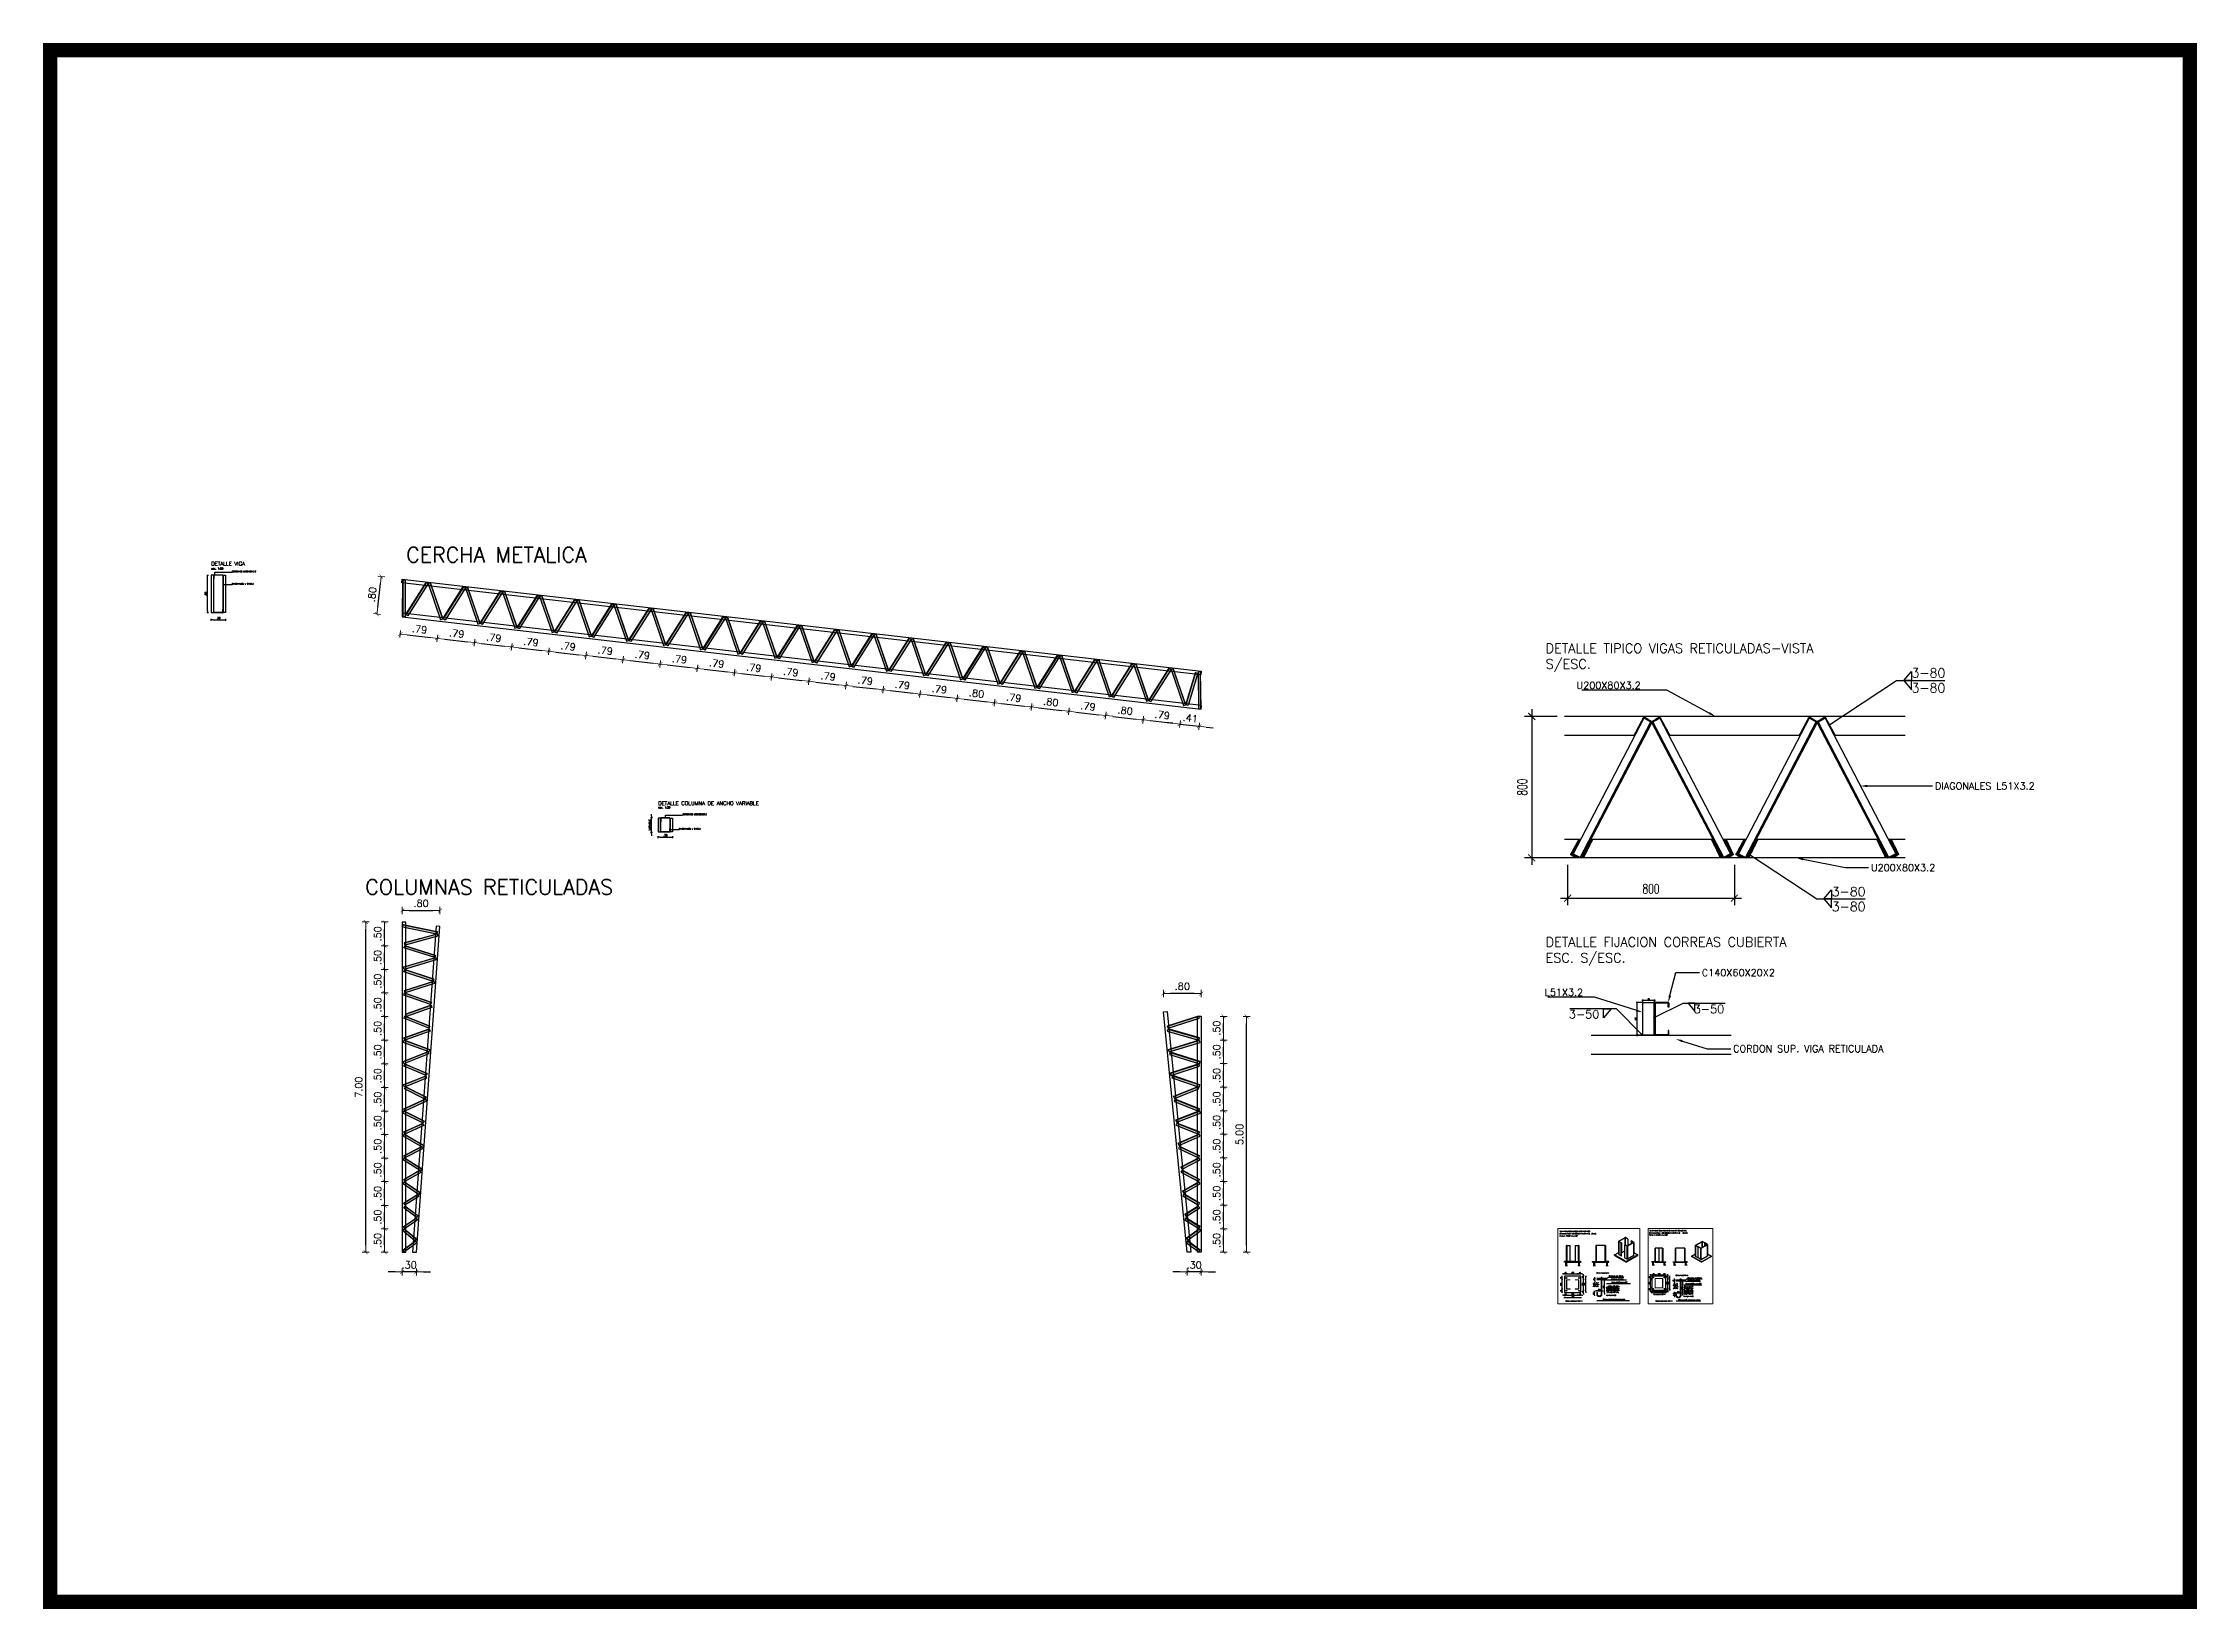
# Model space of a CAD drawing. Header units: metres. Extents: x 177 to 477, y -228 to -48.
# Drawn here: x 176.81 to 222.48, y -137.52 to -104.31 of the extents above; entities that cross this region are included whole.
import ezdxf
from ezdxf import colors
from ezdxf.entities.mleader import LeaderData, LeaderLine
from ezdxf.enums import TextEntityAlignment as Align
from ezdxf.math import Vec2, Vec3

# ---------------------------------------------------------------- set-up
doc = ezdxf.new("R2010")
doc.units = ezdxf.units.M
doc.linetypes.add('DASHED2', pattern=[0.375, 0.25, -0.125])
doc.layers.add('AUX', color=11, linetype='DASHED2', lineweight=0, plot=False)
for name, color, linetype, lineweight in [('COTAS', 160, 'Continuous', 0), ('EST-HATCH', 251, 'Continuous', 0), ('PERFILES', 3, 'Continuous', 0)]:
    doc.layers.add(name, color=color, linetype=linetype, lineweight=lineweight)
for name, color, linetype in [('CT-100-cota-01', 160, 'Continuous'), ('DIM', 4, 'Continuous'), ('DN-100-denominacion detalle 02', 12, 'Continuous'), ('ES-Perfil 01', 3, 'Continuous'), ('EST-VISTA 2', 3, 'Continuous'), ('EST-VISTA 3', 1, 'Continuous'), ('LEYENDAS', 160, 'Continuous'), ('TEXTO2', 160, 'Continuous'), ('TX-100-texto 02', 160, 'Continuous')]:
    doc.layers.add(name, color=color, linetype=linetype)
doc.layers.add('H-BLANCO', color=7, linetype='Continuous', lineweight=0, true_color=0xffffff)
doc.styles.add('COTAS', font='romans.shx', dxfattribs={"width": 0.7})
doc.styles.add('CYPETXT_romans', font='romans__.ttf', dxfattribs={"height": 0.2})
doc.styles.add('ROMANS', font='romans')
doc.styles.get("Standard").update_dxf_attribs({"font": 'romans.shx'})
doc.dimstyles.new('COTA10', dxfattribs={"dimscale": 0.1, "dimtxt": 0.23, "dimasz": 0.15, "dimexe": 0.15, "dimexo": 0.15, "dimgap": 0.15, "dimtad": 1, "dimdec": 0, "dimlfac": 100, "dimzin": 0, "dimdsep": 46, "dimtxsty": 'ROMANS', "dimblk1": 'OBLIQUE', "dimblk2": 'OBLIQUE', "dimsah": 1, "dimcen": 0.09, "dimdle": 0.15, "dimclrd": 256, "dimclre": 256, "dimclrt": 3, "dimadec": 0, "dimazin": 0, "dimtfac": 1, "dimtdec": 0, "dimtix": 1, "dimtofl": 0, "dimtmove": 2, "dimatfit": 3, "dimfxl": 1, "dimtolj": 1, "dimtzin": 0, "dimarcsym": 0})
doc.dimstyles.new('COTA100', dxfattribs={"dimscale": 100, "dimtxt": 0.002, "dimasz": 0.0015, "dimexe": 0.0015, "dimexo": 0.0015, "dimgap": 0.001, "dimtad": 1, "dimrnd": 5e-08, "dimzin": 1, "dimdsep": 46, "dimtxsty": 'COTAS', "dimblk": 'ARCHTICK', "dimcen": 0.009, "dimdle": 0.0015, "dimclrd": 256, "dimclre": 2, "dimclrt": 256, "dimazin": 0, "dimtfac": 1, "dimtmove": 2, "dimatfit": 2, "dimldrblk": 'ARCHTICK', "dimfxl": 1, "dimtolj": 1, "dimtzin": 0, "dimlwd": -1, "dimlwe": -1, "dimarcsym": 0})
doc.dimstyles.new('COTA_1-10', dxfattribs={"dimscale": 0.1, "dimtxt": 0.2, "dimasz": 0.2, "dimexe": 0, "dimexo": 0.7, "dimgap": 0.1, "dimtad": 1, "dimzin": 4, "dimdsep": 46, "dimtxsty": 'Standard', "dimblk1": 'COTA_N', "dimblk2": 'COTA_N', "dimsah": 1, "dimcen": 2, "dimse1": 1, "dimse2": 1, "dimclrd": 256, "dimclre": 256, "dimclrt": 256, "dimadec": 0, "dimazin": 0, "dimtfac": 1, "dimtix": 1, "dimtmove": 2, "dimatfit": 3, "dimldrblk": 'COTA_N', "dimfxl": 0, "dimtolj": 1, "dimtzin": 0, "dimarcsym": 0})
doc.dimstyles.new('COTA_1-20', dxfattribs={"dimscale": 0.2, "dimtxt": 0.2, "dimasz": 0.2, "dimexe": 0, "dimexo": 0.7, "dimgap": 0.1, "dimtad": 1, "dimzin": 4, "dimdsep": 46, "dimtxsty": 'Standard', "dimblk1": 'COTA_N', "dimblk2": 'COTA_N', "dimsah": 1, "dimcen": 2, "dimse1": 1, "dimse2": 1, "dimclrd": 1, "dimclre": 256, "dimclrt": 256, "dimadec": 0, "dimazin": 0, "dimtfac": 1, "dimtix": 1, "dimtmove": 2, "dimatfit": 3, "dimldrblk": 'COTA_N', "dimfxl": 0, "dimtolj": 1, "dimtzin": 0, "dimarcsym": 0})
doc.dimstyles.new('COTA_1-75', dxfattribs={"dimscale": 0.75, "dimtxt": 0.2, "dimasz": 0.2, "dimexe": 0, "dimexo": 0.7, "dimgap": 0.1, "dimtad": 1, "dimzin": 4, "dimdsep": 46, "dimtxsty": 'Standard', "dimblk1": 'COTA_N', "dimblk2": 'COTA_N', "dimsah": 1, "dimcen": 2, "dimse1": 1, "dimse2": 1, "dimclrd": 256, "dimclre": 256, "dimclrt": 256, "dimadec": 0, "dimazin": 0, "dimtfac": 1, "dimtix": 1, "dimtmove": 2, "dimatfit": 3, "dimldrblk": 'COTA_N', "dimfxl": 0, "dimtolj": 1, "dimtzin": 0, "dimarcsym": 0})
doc.dimstyles.new('DIM-10', dxfattribs={"dimtxt": 0.02, "dimasz": 0.02, "dimexe": 0.01, "dimexo": 0.01, "dimgap": 0.008, "dimtad": 1, "dimdec": 0, "dimlfac": 1000, "dimzin": 0, "dimdsep": 46, "dimtxsty": 'ROMANS', "dimcen": 0.003, "dimclrd": 256, "dimclre": 256, "dimclrt": 7, "dimadec": 0, "dimazin": 0, "dimtfac": 1, "dimtdec": 4, "dimtofl": 0, "dimtmove": 0, "dimatfit": 0, "dimfxl": 1, "dimtolj": 1, "dimtzin": 1, "dimarcsym": 0})

msp = doc.modelspace()

# ---------------------------------------------------------------- texts
at = {"layer": 'COTAS', "style": 'CYPETXT_romans', "width": 0.821829}
msp.add_text('Espesor placa base: 9.5 mm', height=0.013333333, dxfattribs=at).set_placement((211.0866437, -130.8458354), align=Align.TOP_CENTER)
at = {"layer": 'DIM', "color": 7, "style": 'ROMANS'}
for s, insert, char_height, attachment_point in [(' 3-80', (216.2957181, -117.7663157, 0.074672), 0.19460156, 7), (' 3-80', (216.2957181, -118.083879, 0.074672), 0.19460156, 7), (' 3-80', (214.6041577, -122.2090581, 0.074672), 0.19460156, 1), (' 3-80', (214.6041577, -122.5266215, 0.074672), 0.19460156, 1), (' 3-50', (209.8108521, -124.8197794, 0.0673424), 0.1755, 3), (' 3-50', (211.691991, -124.7098887, 0.0673424), 0.1755, 1)]:
    msp.add_mtext(s, dxfattribs=dict(at, insert=insert, char_height=char_height, attachment_point=attachment_point))
at = {"layer": 'LEYENDAS', "linetype": 'ByBlock', "ltscale": 0.5}
for s, width, p in [('Tipo 1 ANCLAJE COLUMNAS C01 A C12 Y C47 A C58', 0.843712, (208.9718522, -129.5028081)), ('Dimensiones Placa = 350x350x9.5 mm ( ASTM A 36   36 ksi )', 0.788942, (208.9718522, -129.5508081)), ('Pernos = 4%%c15.87 mm, A-307', 0.79703, (208.9718522, -129.5988081)), ('Tipo 2 ANCLAJE COLUMNAS C18-C24-C46-C17-C23-C35-C45', 0.843712, (210.8743104, -129.4894748)), ('Dimensiones Placa = 300x300x9.5 mm ( ASTM A 36   36 ksi )', 0.843712, (210.8743104, -129.5353431)), ('Pernos = 4%%c15.87 mm, A-307', 0.843712, (210.8743104, -129.5802247)), ('Hormigón: H-20', 0.843712, (209.9620805, -130.8555154)), ('Hormigón: H-20', 0.843712, (211.5994487, -130.8784737))]:
    msp.add_text(s, height=0.02, dxfattribs=dict(at, width=width)).set_placement(p, align=Align.TOP_LEFT)
at = {"layer": 'LEYENDAS', "linetype": 'ByBlock', "ltscale": 0.5, "width": 0.843712}
for p in [(209.7551205, -130.402502), (211.4324887, -130.4551687)]:
    msp.add_text('Detalle Anclaje Perno', height=0.02, dxfattribs=at).set_placement(p)
for s, p in [('Placa base esp. 9.5mm', (210.1642011, -130.4688487)), ('Mortero de nivelación', (210.1930305, -130.5288487)), ('Perno: %%c15.87 mm, A-307', (210.2368805, -130.6038487)), ('Mortero de nivelación', (211.8124987, -130.5584737)), ('Placa base esp. 9.5mm', (211.831882, -130.5075104)), ('Orientar anclaje al centro de la placa', (210.1217955, -130.9643937)), ('Orientar anclaje al centro de la placa', (211.7174137, -130.9740187)), ('Perno: %%c15.87 mm, A-307', (211.8055487, -130.6334737))]:
    msp.add_text(s, height=0.02, dxfattribs=at).set_placement(p, align=Align.CENTER)
for p in [(209.2715189, -130.980502), (211.1839771, -130.980502)]:
    msp.add_text('Espesor placa base: 9.5 mm', height=0.02, dxfattribs=at).set_placement(p, align=Align.TOP_CENTER)
at = {"layer": 'LEYENDAS', "linetype": 'ByBlock', "ltscale": 0.5, "attachment_point": 1}
for s, insert, char_height, width in [('CERCHA METALICA', (184.5151937, -115.0043308), 0.32, 11.803097298), ('esc. 1:20', (180.3799808, -115.43663), 0.04, 1.024786015), ('DETALLE VIGA', (180.3799808, -115.3122905), 0.08, 1.024786015), ('esc. 1:20', (189.8564408, -120.5008654), 0.04, 1.024786015), ('DETALLE COLUMNA DE ANCHO VARIABLE', (189.8564408, -120.3940986), 0.08, 2.434997817), ('COLUMNAS RETICULADAS', (183.6464071, -122.0487402), 0.32, 11.803097298)]:
    msp.add_mtext(s, dxfattribs=dict(at, insert=insert, char_height=char_height, width=width))
at = {"layer": 'TX-100-texto 02', "char_height": 0.2, "width": 36.016907656, "attachment_point": 1, "style": 'ROMANS'}
for s, insert in [('DETALLE TIPICO VIGAS RETICULADAS-VISTA\\PS/ESC.', (208.6714666, -117.0467965)), ('DETALLE FIJACION CORREAS CUBIERTA\\PESC. S/ESC.', (208.6714666, -123.2759817))]:
    msp.add_mtext(s, dxfattribs=dict(at, insert=insert))

# ---------------------------------------------------------------- blocks, each defined once
blk = doc.blocks.new('COTA_N')
for p, q in [((-1, 0), (0, 0)), ((0, 0.5), (0, -0.5))]:
    blk.add_line(p, q)
at = {"const_width": 0.065}
blk.add_lwpolyline([(0.14, 0.14), (0.28, 0.28), (0, 0), (-0.14, -0.14), (-0.28, -0.28)], dxfattribs=at)
blk = doc.blocks.new('*D408')
at = {"layer": 'Defpoints', "color": 0, "linetype": 'ByBlock', "ltscale": 0.5, "transparency": 16777216}
for p in [(209.071, -130.409), (209.116, -130.409), (209.116, -130.409)]:
    blk.add_point(p, dxfattribs=at)
at = {"layer": 'LEYENDAS', "linetype": 'ByBlock', "lineweight": -2, "ltscale": 0.5, "transparency": 16777216}
for p, q in [((209.051, -130.409), (209.031, -130.409)), ((209.071, -130.409), (209.116, -130.409)), ((209.136, -130.409), (209.156, -130.409))]:
    blk.add_line(p, q, dxfattribs=at)
at = {"layer": 'LEYENDAS', "linetype": 'ByBlock', "lineweight": -2, "ltscale": 0.5, "transparency": 16777216, "xscale": 0.02, "yscale": 0.02, "zscale": 0.02}
blk.add_blockref('COTA_N', (209.071, -130.409), dxfattribs=at)
at = {"layer": 'LEYENDAS', "linetype": 'ByBlock', "lineweight": -2, "ltscale": 0.5, "transparency": 16777216, "xscale": 0.02, "yscale": 0.02, "zscale": 0.02, "rotation": 180}
blk.add_blockref('COTA_N', (209.116, -130.409), dxfattribs=at)
at = {"layer": 'LEYENDAS', "linetype": 'ByBlock', "ltscale": 0.5, "transparency": 16777216, "insert": (209.093, -130.389), "char_height": 0.02, "attachment_point": 5}
blk.add_mtext('\\A1;45', dxfattribs=at)
blk = doc.blocks.new('*D409')
at = {"layer": 'Defpoints', "color": 0, "linetype": 'ByBlock', "ltscale": 0.5, "transparency": 16777216}
for p in [(209.116, -130.409), (209.376, -130.409), (209.376, -130.409)]:
    blk.add_point(p, dxfattribs=at)
at = {"layer": 'LEYENDAS', "linetype": 'ByBlock', "lineweight": -2, "ltscale": 0.5, "transparency": 16777216}
blk.add_line((209.136, -130.409), (209.356, -130.409), dxfattribs=at)
at = {"layer": 'LEYENDAS', "linetype": 'ByBlock', "lineweight": -2, "ltscale": 0.5, "transparency": 16777216, "xscale": 0.02, "yscale": 0.02, "zscale": 0.02, "rotation": 180}
blk.add_blockref('COTA_N', (209.116, -130.409), dxfattribs=at)
at = {"layer": 'LEYENDAS', "linetype": 'ByBlock', "lineweight": -2, "ltscale": 0.5, "transparency": 16777216, "xscale": 0.02, "yscale": 0.02, "zscale": 0.02}
blk.add_blockref('COTA_N', (209.376, -130.409), dxfattribs=at)
at = {"layer": 'LEYENDAS', "linetype": 'ByBlock', "ltscale": 0.5, "transparency": 16777216, "insert": (209.246, -130.389), "char_height": 0.02, "attachment_point": 5}
blk.add_mtext('\\A1;260', dxfattribs=at)
blk = doc.blocks.new('*D410')
at = {"layer": 'Defpoints', "color": 0, "linetype": 'ByBlock', "ltscale": 0.5, "transparency": 16777216}
for p in [(209.376, -130.409), (209.421, -130.409), (209.421, -130.409)]:
    blk.add_point(p, dxfattribs=at)
at = {"layer": 'LEYENDAS', "linetype": 'ByBlock', "lineweight": -2, "ltscale": 0.5, "transparency": 16777216}
for p, q in [((209.356, -130.409), (209.336, -130.409)), ((209.376, -130.409), (209.421, -130.409)), ((209.441, -130.409), (209.461, -130.409))]:
    blk.add_line(p, q, dxfattribs=at)
at = {"layer": 'LEYENDAS', "linetype": 'ByBlock', "lineweight": -2, "ltscale": 0.5, "transparency": 16777216, "xscale": 0.02, "yscale": 0.02, "zscale": 0.02}
blk.add_blockref('COTA_N', (209.376, -130.409), dxfattribs=at)
at = {"layer": 'LEYENDAS', "linetype": 'ByBlock', "lineweight": -2, "ltscale": 0.5, "transparency": 16777216, "xscale": 0.02, "yscale": 0.02, "zscale": 0.02, "rotation": 180}
blk.add_blockref('COTA_N', (209.421, -130.409), dxfattribs=at)
at = {"layer": 'LEYENDAS', "linetype": 'ByBlock', "ltscale": 0.5, "transparency": 16777216, "insert": (209.398, -130.389), "char_height": 0.02, "attachment_point": 5}
blk.add_mtext('\\A1;45', dxfattribs=at)
blk = doc.blocks.new('*D411')
at = {"layer": 'Defpoints', "color": 0, "linetype": 'ByBlock', "ltscale": 0.5, "transparency": 16777216}
for p in [(209.019, -130.736), (209.019, -130.736), (209.019, -130.811)]:
    blk.add_point(p, dxfattribs=at)
at = {"layer": 'LEYENDAS', "linetype": 'ByBlock', "lineweight": -2, "ltscale": 0.5, "transparency": 16777216}
blk.add_line((209.019, -130.791), (209.019, -130.756), dxfattribs=at)
at = {"layer": 'LEYENDAS', "linetype": 'ByBlock', "lineweight": -2, "ltscale": 0.5, "transparency": 16777216, "xscale": 0.02, "yscale": 0.02, "zscale": 0.02}
for p, rotation in [((209.019, -130.736), 90), ((209.019, -130.811), 270)]:
    blk.add_blockref('COTA_N', p, dxfattribs=dict(at, rotation=rotation))
at = {"layer": 'LEYENDAS', "linetype": 'ByBlock', "ltscale": 0.5, "transparency": 16777216, "insert": (208.999, -130.774), "char_height": 0.02, "attachment_point": 5, "rotation": 90}
blk.add_mtext('\\A1;75', dxfattribs=at)
blk = doc.blocks.new('*D412')
at = {"layer": 'Defpoints', "color": 0, "linetype": 'ByBlock', "ltscale": 0.5, "transparency": 16777216}
for p in [(209.019, -130.536), (209.019, -130.536), (209.019, -130.736)]:
    blk.add_point(p, dxfattribs=at)
at = {"layer": 'LEYENDAS', "linetype": 'ByBlock', "lineweight": -2, "ltscale": 0.5, "transparency": 16777216}
blk.add_line((209.019, -130.716), (209.019, -130.556), dxfattribs=at)
at = {"layer": 'LEYENDAS', "linetype": 'ByBlock', "lineweight": -2, "ltscale": 0.5, "transparency": 16777216, "xscale": 0.02, "yscale": 0.02, "zscale": 0.02}
for p, rotation in [((209.019, -130.536), 90), ((209.019, -130.736), 270)]:
    blk.add_blockref('COTA_N', p, dxfattribs=dict(at, rotation=rotation))
at = {"layer": 'LEYENDAS', "linetype": 'ByBlock', "ltscale": 0.5, "transparency": 16777216, "insert": (208.999, -130.636), "char_height": 0.02, "attachment_point": 5, "rotation": 90}
blk.add_mtext('\\A1;200', dxfattribs=at)
blk = doc.blocks.new('*D413')
at = {"layer": 'Defpoints', "color": 0, "linetype": 'ByBlock', "ltscale": 0.5, "transparency": 16777216}
for p in [(209.019, -130.461), (209.019, -130.461), (209.019, -130.536)]:
    blk.add_point(p, dxfattribs=at)
at = {"layer": 'LEYENDAS', "linetype": 'ByBlock', "lineweight": -2, "ltscale": 0.5, "transparency": 16777216}
blk.add_line((209.019, -130.516), (209.019, -130.481), dxfattribs=at)
at = {"layer": 'LEYENDAS', "linetype": 'ByBlock', "lineweight": -2, "ltscale": 0.5, "transparency": 16777216, "xscale": 0.02, "yscale": 0.02, "zscale": 0.02}
for p, rotation in [((209.019, -130.461), 90), ((209.019, -130.536), 270)]:
    blk.add_blockref('COTA_N', p, dxfattribs=dict(at, rotation=rotation))
at = {"layer": 'LEYENDAS', "linetype": 'ByBlock', "ltscale": 0.5, "transparency": 16777216, "insert": (208.999, -130.499), "char_height": 0.02, "attachment_point": 5, "rotation": 90}
blk.add_mtext('\\A1;75', dxfattribs=at)
blk = doc.blocks.new('*D414')
at = {"layer": 'Defpoints', "color": 0, "linetype": 'ByBlock', "ltscale": 0.5, "transparency": 16777216}
for p in [(209.071, -130.915), (209.421, -130.915), (209.421, -130.915)]:
    blk.add_point(p, dxfattribs=at)
at = {"layer": 'LEYENDAS', "linetype": 'ByBlock', "lineweight": -2, "ltscale": 0.5, "transparency": 16777216}
blk.add_line((209.091, -130.915), (209.401, -130.915), dxfattribs=at)
at = {"layer": 'LEYENDAS', "linetype": 'ByBlock', "lineweight": -2, "ltscale": 0.5, "transparency": 16777216, "xscale": 0.02, "yscale": 0.02, "zscale": 0.02, "rotation": 180}
blk.add_blockref('COTA_N', (209.071, -130.915), dxfattribs=at)
at = {"layer": 'LEYENDAS', "linetype": 'ByBlock', "lineweight": -2, "ltscale": 0.5, "transparency": 16777216, "xscale": 0.02, "yscale": 0.02, "zscale": 0.02}
blk.add_blockref('COTA_N', (209.421, -130.915), dxfattribs=at)
at = {"layer": 'LEYENDAS', "linetype": 'ByBlock', "ltscale": 0.5, "transparency": 16777216, "insert": (209.246, -130.895), "char_height": 0.02, "attachment_point": 5}
blk.add_mtext('\\A1;350', dxfattribs=at)
blk = doc.blocks.new('*D415')
at = {"layer": 'Defpoints', "color": 0, "linetype": 'ByBlock', "ltscale": 0.5, "transparency": 16777216}
for p in [(209.525, -130.461), (209.525, -130.461), (209.525, -130.811)]:
    blk.add_point(p, dxfattribs=at)
at = {"layer": 'LEYENDAS', "linetype": 'ByBlock', "lineweight": -2, "ltscale": 0.5, "transparency": 16777216}
blk.add_line((209.525, -130.791), (209.525, -130.481), dxfattribs=at)
at = {"layer": 'LEYENDAS', "linetype": 'ByBlock', "lineweight": -2, "ltscale": 0.5, "transparency": 16777216, "xscale": 0.02, "yscale": 0.02, "zscale": 0.02}
for p, rotation in [((209.525, -130.461), 90), ((209.525, -130.811), 270)]:
    blk.add_blockref('COTA_N', p, dxfattribs=dict(at, rotation=rotation))
at = {"layer": 'LEYENDAS', "linetype": 'ByBlock', "ltscale": 0.5, "transparency": 16777216, "insert": (209.505, -130.636), "char_height": 0.02, "attachment_point": 5, "rotation": 90}
blk.add_mtext('\\A1;350', dxfattribs=at)
blk = doc.blocks.new('*D416')
at = {"layer": 'Defpoints', "color": 0, "linetype": 'ByBlock', "ltscale": 0.5, "transparency": 16777216}
for p in [(209.071, -130.863), (209.111, -130.863), (209.111, -130.863)]:
    blk.add_point(p, dxfattribs=at)
at = {"layer": 'LEYENDAS', "linetype": 'ByBlock', "lineweight": -2, "ltscale": 0.5, "transparency": 16777216}
for p, q in [((209.051, -130.863), (209.031, -130.863)), ((209.071, -130.863), (209.111, -130.863)), ((209.131, -130.863), (209.151, -130.863))]:
    blk.add_line(p, q, dxfattribs=at)
at = {"layer": 'LEYENDAS', "linetype": 'ByBlock', "lineweight": -2, "ltscale": 0.5, "transparency": 16777216, "xscale": 0.02, "yscale": 0.02, "zscale": 0.02}
blk.add_blockref('COTA_N', (209.071, -130.863), dxfattribs=at)
at = {"layer": 'LEYENDAS', "linetype": 'ByBlock', "lineweight": -2, "ltscale": 0.5, "transparency": 16777216, "xscale": 0.02, "yscale": 0.02, "zscale": 0.02, "rotation": 180}
blk.add_blockref('COTA_N', (209.111, -130.863), dxfattribs=at)
at = {"layer": 'LEYENDAS', "linetype": 'ByBlock', "ltscale": 0.5, "transparency": 16777216, "insert": (209.091, -130.843), "char_height": 0.02, "attachment_point": 5}
blk.add_mtext('\\A1;40', dxfattribs=at)
blk = doc.blocks.new('*D417')
at = {"layer": 'Defpoints', "color": 0, "linetype": 'ByBlock', "ltscale": 0.5, "transparency": 16777216}
for p in [(209.111, -130.863), (209.381, -130.863), (209.381, -130.863)]:
    blk.add_point(p, dxfattribs=at)
at = {"layer": 'LEYENDAS', "linetype": 'ByBlock', "lineweight": -2, "ltscale": 0.5, "transparency": 16777216}
blk.add_line((209.131, -130.863), (209.361, -130.863), dxfattribs=at)
at = {"layer": 'LEYENDAS', "linetype": 'ByBlock', "lineweight": -2, "ltscale": 0.5, "transparency": 16777216, "xscale": 0.02, "yscale": 0.02, "zscale": 0.02, "rotation": 180}
blk.add_blockref('COTA_N', (209.111, -130.863), dxfattribs=at)
at = {"layer": 'LEYENDAS', "linetype": 'ByBlock', "lineweight": -2, "ltscale": 0.5, "transparency": 16777216, "xscale": 0.02, "yscale": 0.02, "zscale": 0.02}
blk.add_blockref('COTA_N', (209.381, -130.863), dxfattribs=at)
at = {"layer": 'LEYENDAS', "linetype": 'ByBlock', "ltscale": 0.5, "transparency": 16777216, "insert": (209.246, -130.843), "char_height": 0.02, "attachment_point": 5}
blk.add_mtext('\\A1;270', dxfattribs=at)
blk = doc.blocks.new('*D418')
at = {"layer": 'Defpoints', "color": 0, "linetype": 'ByBlock', "ltscale": 0.5, "transparency": 16777216}
for p in [(209.381, -130.863), (209.421, -130.863), (209.421, -130.863)]:
    blk.add_point(p, dxfattribs=at)
at = {"layer": 'LEYENDAS', "linetype": 'ByBlock', "lineweight": -2, "ltscale": 0.5, "transparency": 16777216}
for p, q in [((209.361, -130.863), (209.341, -130.863)), ((209.381, -130.863), (209.421, -130.863)), ((209.441, -130.863), (209.461, -130.863))]:
    blk.add_line(p, q, dxfattribs=at)
at = {"layer": 'LEYENDAS', "linetype": 'ByBlock', "lineweight": -2, "ltscale": 0.5, "transparency": 16777216, "xscale": 0.02, "yscale": 0.02, "zscale": 0.02}
blk.add_blockref('COTA_N', (209.381, -130.863), dxfattribs=at)
at = {"layer": 'LEYENDAS', "linetype": 'ByBlock', "lineweight": -2, "ltscale": 0.5, "transparency": 16777216, "xscale": 0.02, "yscale": 0.02, "zscale": 0.02, "rotation": 180}
blk.add_blockref('COTA_N', (209.421, -130.863), dxfattribs=at)
at = {"layer": 'LEYENDAS', "linetype": 'ByBlock', "ltscale": 0.5, "transparency": 16777216, "insert": (209.401, -130.843), "char_height": 0.02, "attachment_point": 5}
blk.add_mtext('\\A1;40', dxfattribs=at)
blk = doc.blocks.new('*D419')
at = {"layer": 'Defpoints', "color": 0, "linetype": 'ByBlock', "ltscale": 0.5, "transparency": 16777216}
for p in [(209.473, -130.771), (209.473, -130.771), (209.473, -130.811)]:
    blk.add_point(p, dxfattribs=at)
at = {"layer": 'LEYENDAS', "linetype": 'ByBlock', "lineweight": -2, "ltscale": 0.5, "transparency": 16777216}
for p, q in [((209.473, -130.751), (209.473, -130.731)), ((209.473, -130.811), (209.473, -130.771)), ((209.473, -130.831), (209.473, -130.851))]:
    blk.add_line(p, q, dxfattribs=at)
at = {"layer": 'LEYENDAS', "linetype": 'ByBlock', "lineweight": -2, "ltscale": 0.5, "transparency": 16777216, "xscale": 0.02, "yscale": 0.02, "zscale": 0.02}
for p, rotation in [((209.473, -130.771), 270), ((209.473, -130.811), 90)]:
    blk.add_blockref('COTA_N', p, dxfattribs=dict(at, rotation=rotation))
at = {"layer": 'LEYENDAS', "linetype": 'ByBlock', "ltscale": 0.5, "transparency": 16777216, "insert": (209.453, -130.791), "char_height": 0.02, "attachment_point": 5, "rotation": 90}
blk.add_mtext('\\A1;40', dxfattribs=at)
blk = doc.blocks.new('*D420')
at = {"layer": 'Defpoints', "color": 0, "linetype": 'ByBlock', "ltscale": 0.5, "transparency": 16777216}
for p in [(209.473, -130.501), (209.473, -130.501), (209.473, -130.771)]:
    blk.add_point(p, dxfattribs=at)
at = {"layer": 'LEYENDAS', "linetype": 'ByBlock', "lineweight": -2, "ltscale": 0.5, "transparency": 16777216}
blk.add_line((209.473, -130.751), (209.473, -130.521), dxfattribs=at)
at = {"layer": 'LEYENDAS', "linetype": 'ByBlock', "lineweight": -2, "ltscale": 0.5, "transparency": 16777216, "xscale": 0.02, "yscale": 0.02, "zscale": 0.02}
for p, rotation in [((209.473, -130.501), 90), ((209.473, -130.771), 270)]:
    blk.add_blockref('COTA_N', p, dxfattribs=dict(at, rotation=rotation))
at = {"layer": 'LEYENDAS', "linetype": 'ByBlock', "ltscale": 0.5, "transparency": 16777216, "insert": (209.453, -130.636), "char_height": 0.02, "attachment_point": 5, "rotation": 90}
blk.add_mtext('\\A1;270', dxfattribs=at)
blk = doc.blocks.new('*D421')
at = {"layer": 'Defpoints', "color": 0, "linetype": 'ByBlock', "ltscale": 0.5, "transparency": 16777216}
for p in [(209.473, -130.461), (209.473, -130.461), (209.473, -130.501)]:
    blk.add_point(p, dxfattribs=at)
at = {"layer": 'LEYENDAS', "linetype": 'ByBlock', "lineweight": -2, "ltscale": 0.5, "transparency": 16777216}
for p, q in [((209.473, -130.441), (209.473, -130.421)), ((209.473, -130.501), (209.473, -130.461)), ((209.473, -130.521), (209.473, -130.541))]:
    blk.add_line(p, q, dxfattribs=at)
at = {"layer": 'LEYENDAS', "linetype": 'ByBlock', "lineweight": -2, "ltscale": 0.5, "transparency": 16777216, "xscale": 0.02, "yscale": 0.02, "zscale": 0.02}
for p, rotation in [((209.473, -130.461), 270), ((209.473, -130.501), 90)]:
    blk.add_blockref('COTA_N', p, dxfattribs=dict(at, rotation=rotation))
at = {"layer": 'LEYENDAS', "linetype": 'ByBlock', "ltscale": 0.5, "transparency": 16777216, "insert": (209.453, -130.481), "char_height": 0.02, "attachment_point": 5, "rotation": 90}
blk.add_mtext('\\A1;40', dxfattribs=at)
blk = doc.blocks.new('*D422')
at = {"layer": 'Defpoints', "color": 0, "linetype": 'ByBlock', "ltscale": 0.5, "transparency": 16777216}
for p in [(209.707, -130.81), (209.747, -130.81), (209.747, -130.842)]:
    blk.add_point(p, dxfattribs=at)
at = {"layer": 'LEYENDAS', "linetype": 'ByBlock', "lineweight": -2, "ltscale": 0.5, "transparency": 16777216}
for p, q in [((209.707, -130.79), (209.707, -130.77)), ((209.707, -130.842), (209.707, -130.81)), ((209.707, -130.862), (209.707, -130.882))]:
    blk.add_line(p, q, dxfattribs=at)
at = {"layer": 'LEYENDAS', "linetype": 'ByBlock', "lineweight": -2, "ltscale": 0.5, "transparency": 16777216, "xscale": 0.02, "yscale": 0.02, "zscale": 0.02}
for p, rotation in [((209.707, -130.81), 270), ((209.707, -130.842), 90)]:
    blk.add_blockref('COTA_N', p, dxfattribs=dict(at, rotation=rotation))
at = {"layer": 'LEYENDAS', "linetype": 'ByBlock', "ltscale": 0.5, "transparency": 16777216, "insert": (209.687, -130.826), "char_height": 0.02, "attachment_point": 5, "rotation": 90}
blk.add_mtext('\\A1;31.7', dxfattribs=at)
blk = doc.blocks.new('*D423')
at = {"layer": 'Defpoints', "color": 0, "linetype": 'ByBlock', "ltscale": 0.5, "transparency": 16777216}
for p in [(209.771, -130.81), (209.85, -130.77), (209.85, -130.81)]:
    blk.add_point(p, dxfattribs=at)
at = {"layer": 'LEYENDAS', "linetype": 'ByBlock', "lineweight": -2, "ltscale": 0.5, "transparency": 16777216}
for p, q in [((209.751, -130.77), (209.731, -130.77)), ((209.771, -130.77), (209.85, -130.77)), ((209.87, -130.77), (209.89, -130.77))]:
    blk.add_line(p, q, dxfattribs=at)
at = {"layer": 'LEYENDAS', "linetype": 'ByBlock', "lineweight": -2, "ltscale": 0.5, "transparency": 16777216, "xscale": 0.02, "yscale": 0.02, "zscale": 0.02}
blk.add_blockref('COTA_N', (209.771, -130.77), dxfattribs=at)
at = {"layer": 'LEYENDAS', "linetype": 'ByBlock', "lineweight": -2, "ltscale": 0.5, "transparency": 16777216, "xscale": 0.02, "yscale": 0.02, "zscale": 0.02, "rotation": 180}
blk.add_blockref('COTA_N', (209.85, -130.77), dxfattribs=at)
at = {"layer": 'LEYENDAS', "linetype": 'ByBlock', "ltscale": 0.5, "transparency": 16777216, "insert": (209.811, -130.75), "char_height": 0.02, "attachment_point": 5}
blk.add_mtext('\\A1;79.4', dxfattribs=at)
blk = doc.blocks.new('*D424')
at = {"layer": 'Defpoints', "color": 0, "linetype": 'ByBlock', "ltscale": 0.5, "transparency": 16777216}
for p in [(209.866, -130.542), (209.922, -130.542), (209.866, -130.842)]:
    blk.add_point(p, dxfattribs=at)
at = {"layer": 'LEYENDAS', "linetype": 'ByBlock', "lineweight": -2, "ltscale": 0.5, "transparency": 16777216}
blk.add_line((209.922, -130.822), (209.922, -130.562), dxfattribs=at)
at = {"layer": 'LEYENDAS', "linetype": 'ByBlock', "lineweight": -2, "ltscale": 0.5, "transparency": 16777216, "xscale": 0.02, "yscale": 0.02, "zscale": 0.02}
for p, rotation in [((209.922, -130.542), 90), ((209.922, -130.842), 270)]:
    blk.add_blockref('COTA_N', p, dxfattribs=dict(at, rotation=rotation))
at = {"layer": 'LEYENDAS', "linetype": 'ByBlock', "ltscale": 0.5, "transparency": 16777216, "insert": (209.902, -130.692), "char_height": 0.02, "attachment_point": 5, "rotation": 90}
blk.add_mtext('\\A1;300', dxfattribs=at)
blk = doc.blocks.new('*D425')
at = {"layer": 'Defpoints', "color": 0, "linetype": 'ByBlock', "ltscale": 0.5, "transparency": 16777216}
for p in [(209.715, -130.522), (209.755, -130.522), (209.755, -130.542)]:
    blk.add_point(p, dxfattribs=at)
at = {"layer": 'LEYENDAS', "linetype": 'ByBlock', "lineweight": -2, "ltscale": 0.5, "transparency": 16777216}
for p, q in [((209.715, -130.502), (209.715, -130.482)), ((209.715, -130.542), (209.715, -130.522)), ((209.715, -130.562), (209.715, -130.582))]:
    blk.add_line(p, q, dxfattribs=at)
at = {"layer": 'LEYENDAS', "linetype": 'ByBlock', "lineweight": -2, "ltscale": 0.5, "transparency": 16777216, "xscale": 0.02, "yscale": 0.02, "zscale": 0.02}
for p, rotation in [((209.715, -130.522), 270), ((209.715, -130.542), 90)]:
    blk.add_blockref('COTA_N', p, dxfattribs=dict(at, rotation=rotation))
at = {"layer": 'LEYENDAS', "linetype": 'ByBlock', "ltscale": 0.5, "transparency": 16777216, "insert": (209.695, -130.532), "char_height": 0.02, "attachment_point": 5, "rotation": 90}
blk.add_mtext('\\A1;20', dxfattribs=at)
blk = doc.blocks.new('*D445')
at = {"layer": 'Defpoints', "color": 0, "linetype": 'ByBlock', "ltscale": 0.5, "transparency": 16777216}
for p in [(210.924, -130.435), (210.994, -130.435), (210.994, -130.435)]:
    blk.add_point(p, dxfattribs=at)
at = {"layer": 'LEYENDAS', "linetype": 'ByBlock', "lineweight": -2, "ltscale": 0.5, "transparency": 16777216}
blk.add_line((210.944, -130.435), (210.974, -130.435), dxfattribs=at)
at = {"layer": 'LEYENDAS', "linetype": 'ByBlock', "lineweight": -2, "ltscale": 0.5, "transparency": 16777216, "xscale": 0.02, "yscale": 0.02, "zscale": 0.02, "rotation": 180}
blk.add_blockref('COTA_N', (210.924, -130.435), dxfattribs=at)
at = {"layer": 'LEYENDAS', "linetype": 'ByBlock', "lineweight": -2, "ltscale": 0.5, "transparency": 16777216, "xscale": 0.02, "yscale": 0.02, "zscale": 0.02}
blk.add_blockref('COTA_N', (210.994, -130.435), dxfattribs=at)
at = {"layer": 'LEYENDAS', "linetype": 'ByBlock', "ltscale": 0.5, "transparency": 16777216, "insert": (210.959, -130.415), "char_height": 0.02, "attachment_point": 5}
blk.add_mtext('\\A1;70', dxfattribs=at)
blk = doc.blocks.new('*D446')
at = {"layer": 'Defpoints', "color": 0, "linetype": 'ByBlock', "ltscale": 0.5, "transparency": 16777216}
for p in [(210.994, -130.435), (211.154, -130.435), (211.154, -130.435)]:
    blk.add_point(p, dxfattribs=at)
at = {"layer": 'LEYENDAS', "linetype": 'ByBlock', "lineweight": -2, "ltscale": 0.5, "transparency": 16777216}
blk.add_line((211.014, -130.435), (211.134, -130.435), dxfattribs=at)
at = {"layer": 'LEYENDAS', "linetype": 'ByBlock', "lineweight": -2, "ltscale": 0.5, "transparency": 16777216, "xscale": 0.02, "yscale": 0.02, "zscale": 0.02, "rotation": 180}
blk.add_blockref('COTA_N', (210.994, -130.435), dxfattribs=at)
at = {"layer": 'LEYENDAS', "linetype": 'ByBlock', "lineweight": -2, "ltscale": 0.5, "transparency": 16777216, "xscale": 0.02, "yscale": 0.02, "zscale": 0.02}
blk.add_blockref('COTA_N', (211.154, -130.435), dxfattribs=at)
at = {"layer": 'LEYENDAS', "linetype": 'ByBlock', "ltscale": 0.5, "transparency": 16777216, "insert": (211.074, -130.415), "char_height": 0.02, "attachment_point": 5}
blk.add_mtext('\\A1;160', dxfattribs=at)
blk = doc.blocks.new('*D447')
at = {"layer": 'Defpoints', "color": 0, "linetype": 'ByBlock', "ltscale": 0.5, "transparency": 16777216}
for p in [(211.154, -130.435), (211.224, -130.435), (211.224, -130.435)]:
    blk.add_point(p, dxfattribs=at)
at = {"layer": 'LEYENDAS', "linetype": 'ByBlock', "lineweight": -2, "ltscale": 0.5, "transparency": 16777216}
blk.add_line((211.174, -130.435), (211.204, -130.435), dxfattribs=at)
at = {"layer": 'LEYENDAS', "linetype": 'ByBlock', "lineweight": -2, "ltscale": 0.5, "transparency": 16777216, "xscale": 0.02, "yscale": 0.02, "zscale": 0.02, "rotation": 180}
blk.add_blockref('COTA_N', (211.154, -130.435), dxfattribs=at)
at = {"layer": 'LEYENDAS', "linetype": 'ByBlock', "lineweight": -2, "ltscale": 0.5, "transparency": 16777216, "xscale": 0.02, "yscale": 0.02, "zscale": 0.02}
blk.add_blockref('COTA_N', (211.224, -130.435), dxfattribs=at)
at = {"layer": 'LEYENDAS', "linetype": 'ByBlock', "ltscale": 0.5, "transparency": 16777216, "insert": (211.189, -130.415), "char_height": 0.02, "attachment_point": 5}
blk.add_mtext('\\A1;70', dxfattribs=at)
blk = doc.blocks.new('*D448')
at = {"layer": 'Defpoints', "color": 0, "linetype": 'ByBlock', "ltscale": 0.5, "transparency": 16777216}
for p in [(210.898, -130.711), (210.898, -130.711), (210.898, -130.761)]:
    blk.add_point(p, dxfattribs=at)
at = {"layer": 'LEYENDAS', "linetype": 'ByBlock', "lineweight": -2, "ltscale": 0.5, "transparency": 16777216}
for p, q in [((210.898, -130.691), (210.898, -130.671)), ((210.898, -130.761), (210.898, -130.711)), ((210.898, -130.781), (210.898, -130.801))]:
    blk.add_line(p, q, dxfattribs=at)
at = {"layer": 'LEYENDAS', "linetype": 'ByBlock', "lineweight": -2, "ltscale": 0.5, "transparency": 16777216, "xscale": 0.02, "yscale": 0.02, "zscale": 0.02}
for p, rotation in [((210.898, -130.711), 270), ((210.898, -130.761), 90)]:
    blk.add_blockref('COTA_N', p, dxfattribs=dict(at, rotation=rotation))
at = {"layer": 'LEYENDAS', "linetype": 'ByBlock', "ltscale": 0.5, "transparency": 16777216, "insert": (210.878, -130.736), "char_height": 0.02, "attachment_point": 5, "rotation": 90}
blk.add_mtext('\\A1;50', dxfattribs=at)
blk = doc.blocks.new('*D449')
at = {"layer": 'Defpoints', "color": 0, "linetype": 'ByBlock', "ltscale": 0.5, "transparency": 16777216}
for p in [(210.898, -130.511), (210.898, -130.511), (210.898, -130.711)]:
    blk.add_point(p, dxfattribs=at)
at = {"layer": 'LEYENDAS', "linetype": 'ByBlock', "lineweight": -2, "ltscale": 0.5, "transparency": 16777216}
blk.add_line((210.898, -130.691), (210.898, -130.531), dxfattribs=at)
at = {"layer": 'LEYENDAS', "linetype": 'ByBlock', "lineweight": -2, "ltscale": 0.5, "transparency": 16777216, "xscale": 0.02, "yscale": 0.02, "zscale": 0.02}
for p, rotation in [((210.898, -130.511), 90), ((210.898, -130.711), 270)]:
    blk.add_blockref('COTA_N', p, dxfattribs=dict(at, rotation=rotation))
at = {"layer": 'LEYENDAS', "linetype": 'ByBlock', "ltscale": 0.5, "transparency": 16777216, "insert": (210.878, -130.611), "char_height": 0.02, "attachment_point": 5, "rotation": 90}
blk.add_mtext('\\A1;200', dxfattribs=at)
blk = doc.blocks.new('*D450')
at = {"layer": 'Defpoints', "color": 0, "linetype": 'ByBlock', "ltscale": 0.5, "transparency": 16777216}
for p in [(210.898, -130.461), (210.898, -130.461), (210.898, -130.511)]:
    blk.add_point(p, dxfattribs=at)
at = {"layer": 'LEYENDAS', "linetype": 'ByBlock', "lineweight": -2, "ltscale": 0.5, "transparency": 16777216}
for p, q in [((210.898, -130.441), (210.898, -130.421)), ((210.898, -130.511), (210.898, -130.461)), ((210.898, -130.531), (210.898, -130.551))]:
    blk.add_line(p, q, dxfattribs=at)
at = {"layer": 'LEYENDAS', "linetype": 'ByBlock', "lineweight": -2, "ltscale": 0.5, "transparency": 16777216, "xscale": 0.02, "yscale": 0.02, "zscale": 0.02}
for p, rotation in [((210.898, -130.461), 270), ((210.898, -130.511), 90)]:
    blk.add_blockref('COTA_N', p, dxfattribs=dict(at, rotation=rotation))
at = {"layer": 'LEYENDAS', "linetype": 'ByBlock', "ltscale": 0.5, "transparency": 16777216, "insert": (210.878, -130.486), "char_height": 0.02, "attachment_point": 5, "rotation": 90}
blk.add_mtext('\\A1;50', dxfattribs=at)
blk = doc.blocks.new('*D451')
at = {"layer": 'Defpoints', "color": 0, "linetype": 'ByBlock', "ltscale": 0.5, "transparency": 16777216}
for p in [(210.924, -130.813), (211.224, -130.813), (211.224, -130.813)]:
    blk.add_point(p, dxfattribs=at)
at = {"layer": 'LEYENDAS', "linetype": 'ByBlock', "lineweight": -2, "ltscale": 0.5, "transparency": 16777216}
blk.add_line((210.944, -130.813), (211.204, -130.813), dxfattribs=at)
at = {"layer": 'LEYENDAS', "linetype": 'ByBlock', "lineweight": -2, "ltscale": 0.5, "transparency": 16777216, "xscale": 0.02, "yscale": 0.02, "zscale": 0.02, "rotation": 180}
blk.add_blockref('COTA_N', (210.924, -130.813), dxfattribs=at)
at = {"layer": 'LEYENDAS', "linetype": 'ByBlock', "lineweight": -2, "ltscale": 0.5, "transparency": 16777216, "xscale": 0.02, "yscale": 0.02, "zscale": 0.02}
blk.add_blockref('COTA_N', (211.224, -130.813), dxfattribs=at)
at = {"layer": 'LEYENDAS', "linetype": 'ByBlock', "ltscale": 0.5, "transparency": 16777216, "insert": (211.074, -130.793), "char_height": 0.02, "attachment_point": 5}
blk.add_mtext('\\A1;300', dxfattribs=at)
blk = doc.blocks.new('*D452')
at = {"layer": 'Defpoints', "color": 0, "linetype": 'ByBlock', "ltscale": 0.5, "transparency": 16777216}
for p in [(211.303, -130.461), (211.303, -130.461), (211.303, -130.761)]:
    blk.add_point(p, dxfattribs=at)
at = {"layer": 'LEYENDAS', "linetype": 'ByBlock', "lineweight": -2, "ltscale": 0.5, "transparency": 16777216}
blk.add_line((211.303, -130.741), (211.303, -130.481), dxfattribs=at)
at = {"layer": 'LEYENDAS', "linetype": 'ByBlock', "lineweight": -2, "ltscale": 0.5, "transparency": 16777216, "xscale": 0.02, "yscale": 0.02, "zscale": 0.02}
for p, rotation in [((211.303, -130.461), 90), ((211.303, -130.761), 270)]:
    blk.add_blockref('COTA_N', p, dxfattribs=dict(at, rotation=rotation))
at = {"layer": 'LEYENDAS', "linetype": 'ByBlock', "ltscale": 0.5, "transparency": 16777216, "insert": (211.283, -130.611), "char_height": 0.02, "attachment_point": 5, "rotation": 90}
blk.add_mtext('\\A1;300', dxfattribs=at)
blk = doc.blocks.new('*D453')
at = {"layer": 'Defpoints', "color": 0, "linetype": 'ByBlock', "ltscale": 0.5, "transparency": 16777216}
for p in [(210.924, -130.787), (210.954, -130.787), (210.954, -130.787)]:
    blk.add_point(p, dxfattribs=at)
at = {"layer": 'LEYENDAS', "linetype": 'ByBlock', "lineweight": -2, "ltscale": 0.5, "transparency": 16777216}
for p, q in [((210.904, -130.787), (210.884, -130.787)), ((210.924, -130.787), (210.954, -130.787)), ((210.974, -130.787), (210.994, -130.787))]:
    blk.add_line(p, q, dxfattribs=at)
at = {"layer": 'LEYENDAS', "linetype": 'ByBlock', "lineweight": -2, "ltscale": 0.5, "transparency": 16777216, "xscale": 0.02, "yscale": 0.02, "zscale": 0.02}
blk.add_blockref('COTA_N', (210.924, -130.787), dxfattribs=at)
at = {"layer": 'LEYENDAS', "linetype": 'ByBlock', "lineweight": -2, "ltscale": 0.5, "transparency": 16777216, "xscale": 0.02, "yscale": 0.02, "zscale": 0.02, "rotation": 180}
blk.add_blockref('COTA_N', (210.954, -130.787), dxfattribs=at)
at = {"layer": 'LEYENDAS', "linetype": 'ByBlock', "ltscale": 0.5, "transparency": 16777216, "insert": (210.939, -130.767), "char_height": 0.02, "attachment_point": 5}
blk.add_mtext('\\A1;30', dxfattribs=at)
blk = doc.blocks.new('*D454')
at = {"layer": 'Defpoints', "color": 0, "linetype": 'ByBlock', "ltscale": 0.5, "transparency": 16777216}
for p in [(210.954, -130.787), (211.194, -130.787), (211.194, -130.787)]:
    blk.add_point(p, dxfattribs=at)
at = {"layer": 'LEYENDAS', "linetype": 'ByBlock', "lineweight": -2, "ltscale": 0.5, "transparency": 16777216}
blk.add_line((210.974, -130.787), (211.174, -130.787), dxfattribs=at)
at = {"layer": 'LEYENDAS', "linetype": 'ByBlock', "lineweight": -2, "ltscale": 0.5, "transparency": 16777216, "xscale": 0.02, "yscale": 0.02, "zscale": 0.02, "rotation": 180}
blk.add_blockref('COTA_N', (210.954, -130.787), dxfattribs=at)
at = {"layer": 'LEYENDAS', "linetype": 'ByBlock', "lineweight": -2, "ltscale": 0.5, "transparency": 16777216, "xscale": 0.02, "yscale": 0.02, "zscale": 0.02}
blk.add_blockref('COTA_N', (211.194, -130.787), dxfattribs=at)
at = {"layer": 'LEYENDAS', "linetype": 'ByBlock', "ltscale": 0.5, "transparency": 16777216, "insert": (211.074, -130.767), "char_height": 0.02, "attachment_point": 5}
blk.add_mtext('\\A1;240', dxfattribs=at)
blk = doc.blocks.new('*D455')
at = {"layer": 'Defpoints', "color": 0, "linetype": 'ByBlock', "ltscale": 0.5, "transparency": 16777216}
for p in [(211.194, -130.787), (211.224, -130.787), (211.224, -130.787)]:
    blk.add_point(p, dxfattribs=at)
at = {"layer": 'LEYENDAS', "linetype": 'ByBlock', "lineweight": -2, "ltscale": 0.5, "transparency": 16777216}
for p, q in [((211.174, -130.787), (211.154, -130.787)), ((211.194, -130.787), (211.224, -130.787)), ((211.244, -130.787), (211.264, -130.787))]:
    blk.add_line(p, q, dxfattribs=at)
at = {"layer": 'LEYENDAS', "linetype": 'ByBlock', "lineweight": -2, "ltscale": 0.5, "transparency": 16777216, "xscale": 0.02, "yscale": 0.02, "zscale": 0.02}
blk.add_blockref('COTA_N', (211.194, -130.787), dxfattribs=at)
at = {"layer": 'LEYENDAS', "linetype": 'ByBlock', "lineweight": -2, "ltscale": 0.5, "transparency": 16777216, "xscale": 0.02, "yscale": 0.02, "zscale": 0.02, "rotation": 180}
blk.add_blockref('COTA_N', (211.224, -130.787), dxfattribs=at)
at = {"layer": 'LEYENDAS', "linetype": 'ByBlock', "ltscale": 0.5, "transparency": 16777216, "insert": (211.209, -130.767), "char_height": 0.02, "attachment_point": 5}
blk.add_mtext('\\A1;30', dxfattribs=at)
blk = doc.blocks.new('*D456')
at = {"layer": 'Defpoints', "color": 0, "linetype": 'ByBlock', "ltscale": 0.5, "transparency": 16777216}
for p in [(211.265, -130.731), (211.265, -130.731), (211.265, -130.761)]:
    blk.add_point(p, dxfattribs=at)
at = {"layer": 'LEYENDAS', "linetype": 'ByBlock', "lineweight": -2, "ltscale": 0.5, "transparency": 16777216}
for p, q in [((211.265, -130.711), (211.265, -130.691)), ((211.265, -130.761), (211.265, -130.731)), ((211.265, -130.781), (211.265, -130.801))]:
    blk.add_line(p, q, dxfattribs=at)
at = {"layer": 'LEYENDAS', "linetype": 'ByBlock', "lineweight": -2, "ltscale": 0.5, "transparency": 16777216, "xscale": 0.02, "yscale": 0.02, "zscale": 0.02}
for p, rotation in [((211.265, -130.731), 270), ((211.265, -130.761), 90)]:
    blk.add_blockref('COTA_N', p, dxfattribs=dict(at, rotation=rotation))
at = {"layer": 'LEYENDAS', "linetype": 'ByBlock', "ltscale": 0.5, "transparency": 16777216, "insert": (211.245, -130.746), "char_height": 0.02, "attachment_point": 5, "rotation": 90}
blk.add_mtext('\\A1;30', dxfattribs=at)
blk = doc.blocks.new('*D457')
at = {"layer": 'Defpoints', "color": 0, "linetype": 'ByBlock', "ltscale": 0.5, "transparency": 16777216}
for p in [(211.265, -130.491), (211.265, -130.491), (211.265, -130.731)]:
    blk.add_point(p, dxfattribs=at)
at = {"layer": 'LEYENDAS', "linetype": 'ByBlock', "lineweight": -2, "ltscale": 0.5, "transparency": 16777216}
blk.add_line((211.265, -130.711), (211.265, -130.511), dxfattribs=at)
at = {"layer": 'LEYENDAS', "linetype": 'ByBlock', "lineweight": -2, "ltscale": 0.5, "transparency": 16777216, "xscale": 0.02, "yscale": 0.02, "zscale": 0.02}
for p, rotation in [((211.265, -130.491), 90), ((211.265, -130.731), 270)]:
    blk.add_blockref('COTA_N', p, dxfattribs=dict(at, rotation=rotation))
at = {"layer": 'LEYENDAS', "linetype": 'ByBlock', "ltscale": 0.5, "transparency": 16777216, "insert": (211.245, -130.611), "char_height": 0.02, "attachment_point": 5, "rotation": 90}
blk.add_mtext('\\A1;240', dxfattribs=at)
blk = doc.blocks.new('*D458')
at = {"layer": 'Defpoints', "color": 0, "linetype": 'ByBlock', "ltscale": 0.5, "transparency": 16777216}
for p in [(211.265, -130.461), (211.265, -130.461), (211.265, -130.491)]:
    blk.add_point(p, dxfattribs=at)
at = {"layer": 'LEYENDAS', "linetype": 'ByBlock', "lineweight": -2, "ltscale": 0.5, "transparency": 16777216}
for p, q in [((211.265, -130.441), (211.265, -130.421)), ((211.265, -130.491), (211.265, -130.461)), ((211.265, -130.511), (211.265, -130.531))]:
    blk.add_line(p, q, dxfattribs=at)
at = {"layer": 'LEYENDAS', "linetype": 'ByBlock', "lineweight": -2, "ltscale": 0.5, "transparency": 16777216, "xscale": 0.02, "yscale": 0.02, "zscale": 0.02}
for p, rotation in [((211.265, -130.461), 270), ((211.265, -130.491), 90)]:
    blk.add_blockref('COTA_N', p, dxfattribs=dict(at, rotation=rotation))
at = {"layer": 'LEYENDAS', "linetype": 'ByBlock', "ltscale": 0.5, "transparency": 16777216, "insert": (211.245, -130.476), "char_height": 0.02, "attachment_point": 5, "rotation": 90}
blk.add_mtext('\\A1;30', dxfattribs=at)
blk = doc.blocks.new('*D459')
at = {"layer": 'Defpoints', "color": 0, "linetype": 'ByBlock', "ltscale": 0.5, "transparency": 16777216}
for p in [(211.405, -130.837), (211.425, -130.837), (211.425, -130.868)]:
    blk.add_point(p, dxfattribs=at)
at = {"layer": 'LEYENDAS', "linetype": 'ByBlock', "lineweight": -2, "ltscale": 0.5, "transparency": 16777216}
for p, q in [((211.405, -130.817), (211.405, -130.797)), ((211.405, -130.868), (211.405, -130.837)), ((211.405, -130.888), (211.405, -130.908))]:
    blk.add_line(p, q, dxfattribs=at)
at = {"layer": 'LEYENDAS', "linetype": 'ByBlock', "lineweight": -2, "ltscale": 0.5, "transparency": 16777216, "xscale": 0.02, "yscale": 0.02, "zscale": 0.02}
for p, rotation in [((211.405, -130.837), 270), ((211.405, -130.868), 90)]:
    blk.add_blockref('COTA_N', p, dxfattribs=dict(at, rotation=rotation))
at = {"layer": 'LEYENDAS', "linetype": 'ByBlock', "ltscale": 0.5, "transparency": 16777216, "insert": (211.385, -130.853), "char_height": 0.02, "attachment_point": 5, "rotation": 90}
blk.add_mtext('\\A1;31.7', dxfattribs=at)
blk = doc.blocks.new('*D460')
at = {"layer": 'Defpoints', "color": 0, "linetype": 'ByBlock', "ltscale": 0.5, "transparency": 16777216}
for p in [(211.448, -130.837), (211.528, -130.817), (211.528, -130.837)]:
    blk.add_point(p, dxfattribs=at)
at = {"layer": 'LEYENDAS', "linetype": 'ByBlock', "lineweight": -2, "ltscale": 0.5, "transparency": 16777216}
for p, q in [((211.428, -130.817), (211.408, -130.817)), ((211.448, -130.817), (211.528, -130.817)), ((211.548, -130.817), (211.568, -130.817))]:
    blk.add_line(p, q, dxfattribs=at)
at = {"layer": 'LEYENDAS', "linetype": 'ByBlock', "lineweight": -2, "ltscale": 0.5, "transparency": 16777216, "xscale": 0.02, "yscale": 0.02, "zscale": 0.02}
blk.add_blockref('COTA_N', (211.448, -130.817), dxfattribs=at)
at = {"layer": 'LEYENDAS', "linetype": 'ByBlock', "lineweight": -2, "ltscale": 0.5, "transparency": 16777216, "xscale": 0.02, "yscale": 0.02, "zscale": 0.02, "rotation": 180}
blk.add_blockref('COTA_N', (211.528, -130.817), dxfattribs=at)
at = {"layer": 'LEYENDAS', "linetype": 'ByBlock', "ltscale": 0.5, "transparency": 16777216, "insert": (211.488, -130.797), "char_height": 0.02, "attachment_point": 5}
blk.add_mtext('\\A1;79.4', dxfattribs=at)
blk = doc.blocks.new('*D461')
at = {"layer": 'Defpoints', "color": 0, "linetype": 'ByBlock', "ltscale": 0.5, "transparency": 16777216}
for p in [(211.544, -130.568), (211.579, -130.568), (211.544, -130.868)]:
    blk.add_point(p, dxfattribs=at)
at = {"layer": 'LEYENDAS', "linetype": 'ByBlock', "lineweight": -2, "ltscale": 0.5, "transparency": 16777216}
blk.add_line((211.579, -130.848), (211.579, -130.588), dxfattribs=at)
at = {"layer": 'LEYENDAS', "linetype": 'ByBlock', "lineweight": -2, "ltscale": 0.5, "transparency": 16777216, "xscale": 0.02, "yscale": 0.02, "zscale": 0.02}
for p, rotation in [((211.579, -130.568), 90), ((211.579, -130.868), 270)]:
    blk.add_blockref('COTA_N', p, dxfattribs=dict(at, rotation=rotation))
at = {"layer": 'LEYENDAS', "linetype": 'ByBlock', "ltscale": 0.5, "transparency": 16777216, "insert": (211.559, -130.718), "char_height": 0.02, "attachment_point": 5, "rotation": 90}
blk.add_mtext('\\A1;300', dxfattribs=at)
blk = doc.blocks.new('*D444')
at = {"layer": 'Defpoints', "color": 0, "linetype": 'ByBlock', "ltscale": 0.5, "transparency": 16777216}
for p in [(211.402, -130.548), (211.432, -130.548), (211.432, -130.568)]:
    blk.add_point(p, dxfattribs=at)
at = {"layer": 'LEYENDAS', "linetype": 'ByBlock', "lineweight": -2, "ltscale": 0.5, "transparency": 16777216}
for p, q in [((211.402, -130.528), (211.402, -130.508)), ((211.402, -130.568), (211.402, -130.548)), ((211.402, -130.588), (211.402, -130.608))]:
    blk.add_line(p, q, dxfattribs=at)
at = {"layer": 'LEYENDAS', "linetype": 'ByBlock', "lineweight": -2, "ltscale": 0.5, "transparency": 16777216, "xscale": 0.02, "yscale": 0.02, "zscale": 0.02}
for p, rotation in [((211.402, -130.548), 270), ((211.402, -130.568), 90)]:
    blk.add_blockref('COTA_N', p, dxfattribs=dict(at, rotation=rotation))
at = {"layer": 'LEYENDAS', "linetype": 'ByBlock', "ltscale": 0.5, "transparency": 16777216, "insert": (211.382, -130.558), "char_height": 0.02, "attachment_point": 5, "rotation": 90}
blk.add_mtext('\\A1;20', dxfattribs=at)
blk = doc.blocks.new('140x60x20x2')
at = {"layer": 'ES-Perfil 01'}
for p, q in [((0, -0.066), (0, 0.066)), ((0, 0.046), (0, -0.066)), ((0.002, 0.066), (0.002, -0.066)), ((0.004, 0.07), (0.056, 0.07)), ((0.004, 0.068), (0.056, 0.068)), ((0.058, 0.05), (0.058, 0.066)), ((0.06, 0.05), (0.058, 0.05)), ((0.06, 0.05), (0.06, 0.066)), ((0.06, 0.066), (0.06, 0.05)), ((0.056, -0.068), (0.004, -0.068)), ((0.046, -0.07), (0.004, -0.07)), ((0.004, -0.07), (0.056, -0.07)), ((0.058, -0.05), (0.058, -0.066)), ((0.06, -0.05), (0.058, -0.05)), ((0.06, -0.066), (0.06, -0.05))]:
    blk.add_line(p, q, dxfattribs=at)
for centre, radius, start, end in [((0.004, 0.066), 0.004, 90, 180), ((0.004, 0.066), 0.002, 90, 180), ((0.056, 0.066), 0.004, 0, 90), ((0.056, 0.066), 0.002, 0, 90), ((0.004, -0.066), 0.004, 180, 270), ((0.004, -0.066), 0.002, 180, 270), ((0.056, -0.066), 0.002, 270, 360), ((0.056, -0.066), 0.004, 270, 360)]:
    blk.add_arc(centre, radius, start, end, dxfattribs=at)
blk = doc.blocks.new('_OBLIQUE')
at = {"color": 0, "linetype": 'ByBlock', "lineweight": -2}
blk.add_line((-0.5, -0.5), (0.5, 0.5), dxfattribs=at)
blk = doc.blocks.new('*D462')
at = {"layer": 'Defpoints', "color": 0, "transparency": 16777216}
for p in [(210.73, -124.66), (210.983, -124.61), (210.983, -124.66)]:
    blk.add_point(p, dxfattribs=at)
at = {"layer": 'TEXTO2', "lineweight": -2, "transparency": 16777216}
for p, q in [((210.715, -124.61), (210.998, -124.61)), ((210.73, -124.645), (210.73, -124.595)), ((210.983, -124.645), (210.983, -124.595))]:
    blk.add_line(p, q, dxfattribs=at)
at = {"layer": 'TEXTO2', "lineweight": -2, "transparency": 16777216, "xscale": 0.015, "yscale": 0.015, "zscale": 0.015, "rotation": 180}
blk.add_blockref('_OBLIQUE', (210.73, -124.61), dxfattribs=at)
at = {"layer": 'TEXTO2', "lineweight": -2, "transparency": 16777216, "xscale": 0.015, "yscale": 0.015, "zscale": 0.015}
blk.add_blockref('_OBLIQUE', (210.983, -124.61), dxfattribs=at)
at = {"layer": 'TEXTO2', "color": 3, "transparency": 16777216, "insert": (210.857, -124.583), "char_height": 0.023, "attachment_point": 5, "style": 'ROMANS'}
blk.add_mtext('\\A1;25', dxfattribs=at)
blk = doc.blocks.new('*D463')
at = {"layer": 'Defpoints', "color": 0, "transparency": 16777216}
for p in [(210.737, -124.66), (210.603, -125.354), (210.779, -125.354)]:
    blk.add_point(p, dxfattribs=at)
at = {"layer": 'TEXTO2', "lineweight": -2, "transparency": 16777216}
for p, q in [((210.722, -124.66), (210.588, -124.66)), ((210.603, -124.645), (210.603, -125.369)), ((210.764, -125.354), (210.588, -125.354))]:
    blk.add_line(p, q, dxfattribs=at)
at = {"layer": 'TEXTO2', "lineweight": -2, "transparency": 16777216, "xscale": 0.015, "yscale": 0.015, "zscale": 0.015}
for p, rotation in [((210.603, -124.66), 90), ((210.603, -125.354), 270)]:
    blk.add_blockref('_OBLIQUE', p, dxfattribs=dict(at, rotation=rotation))
at = {"layer": 'TEXTO2', "color": 3, "transparency": 16777216, "insert": (210.577, -125.007), "char_height": 0.023, "attachment_point": 5, "rotation": 90, "style": 'ROMANS'}
blk.add_mtext('\\A1;140', dxfattribs=at)
blk = doc.blocks.new('_ArchTick')
at = {"color": 0, "const_width": 0.15}
blk.add_lwpolyline([(-0.5, -0.5), (0.5, 0.5)], dxfattribs=at)
blk = doc.blocks.new('*D464')
at = {"layer": 'CT-100-cota-01', "color": 2, "transparency": 16777216}
for p, q in [((209.139, -121.741), (209.139, -122.596)), ((212.673, -121.741), (212.673, -122.596))]:
    blk.add_line(p, q, dxfattribs=at)
at = {"layer": 'CT-100-cota-01', "transparency": 16777216}
blk.add_line((208.989, -122.446), (212.823, -122.446), dxfattribs=at)
at = {"layer": 'Defpoints', "color": 0, "transparency": 16777216}
for p in [(209.139, -121.591, 0), (212.673, -121.591), (212.673, -122.446)]:
    blk.add_point(p, dxfattribs=at)
at = {"layer": 'CT-100-cota-01', "transparency": 16777216, "xscale": 0.15, "yscale": 0.15, "zscale": 0.15, "rotation": 180}
blk.add_blockref('_ArchTick', (209.139, -122.446), dxfattribs=at)
at = {"layer": 'CT-100-cota-01', "transparency": 16777216, "xscale": 0.15, "yscale": 0.15, "zscale": 0.15}
blk.add_blockref('_ArchTick', (212.673, -122.446), dxfattribs=at)
at = {"layer": 'CT-100-cota-01', "transparency": 16777216, "insert": (210.906, -122.246), "char_height": 0.2, "attachment_point": 5, "style": 'COTAS'}
blk.add_mtext('\\A1;800', dxfattribs=at)
blk = doc.blocks.new('*D465')
at = {"layer": 'CT-100-cota-01', "color": 2, "transparency": 16777216}
for p, q in [((208.919, -118.591), (208.227, -118.591)), ((208.919, -121.591), (208.227, -121.591))]:
    blk.add_line(p, q, dxfattribs=at)
at = {"layer": 'CT-100-cota-01', "transparency": 16777216}
blk.add_line((208.377, -118.441), (208.377, -121.741), dxfattribs=at)
at = {"layer": 'Defpoints', "color": 0, "transparency": 16777216}
for p in [(209.069, -118.591), (208.377, -121.591), (209.069, -121.591, 0)]:
    blk.add_point(p, dxfattribs=at)
at = {"layer": 'CT-100-cota-01', "transparency": 16777216, "xscale": 0.15, "yscale": 0.15, "zscale": 0.15}
for p, rotation in [((208.377, -118.591), 90), ((208.377, -121.591), 270)]:
    blk.add_blockref('_ArchTick', p, dxfattribs=dict(at, rotation=rotation))
at = {"layer": 'CT-100-cota-01', "transparency": 16777216, "insert": (208.177, -120.091), "char_height": 0.2, "attachment_point": 5, "rotation": 90, "style": 'COTAS'}
blk.add_mtext('\\A1;800', dxfattribs=at)
blk = doc.blocks.new('VIGA RET')
at = {"layer": 'H-BLANCO'}
h = blk.add_hatch(color=256, dxfattribs=at)
h.dxf.hatch_style = 1
h.paths.add_polyline_path([(8.521, 0.01), (8.419, 0.79), (8.369, 0.783), (8.47, 0.003)])
h.paths.add_polyline_path([(8.191, 0.058), (8.315, 0.761), (8.365, 0.752), (8.241, 0.049)])
h.paths.add_polyline_path([(7.399, 0.058), (7.749, 0.788), (7.794, 0.766), (7.444, 0.036)])
h.paths.add_polyline_path([(8.191, 0.058), (7.841, 0.788), (7.795, 0.766), (8.145, 0.036)])
h.paths.add_polyline_path([(6.606, 0.058), (6.956, 0.788), (7.002, 0.766), (6.652, 0.036)])
h.paths.add_polyline_path([(7.398, 0.058), (7.048, 0.788), (7.002, 0.766), (7.352, 0.036)])
h.paths.add_polyline_path([(5.813, 0.058), (6.163, 0.788), (6.209, 0.766), (5.859, 0.036)])
h.paths.add_polyline_path([(6.605, 0.058), (6.255, 0.788), (6.209, 0.766), (6.559, 0.036)])
h.paths.add_polyline_path([(5.02, 0.058), (5.37, 0.788), (5.416, 0.766), (5.066, 0.036)])
h.paths.add_polyline_path([(5.812, 0.058), (5.462, 0.788), (5.417, 0.766), (5.767, 0.036)])
h.paths.add_polyline_path([(4.228, 0.058), (4.578, 0.788), (4.624, 0.766), (4.274, 0.036)])
h.paths.add_polyline_path([(5.02, 0.058), (4.67, 0.788), (4.624, 0.766), (4.974, 0.036)])
h.paths.add_polyline_path([(3.435, 0.058), (3.785, 0.788), (3.831, 0.766), (3.481, 0.036)])
h.paths.add_polyline_path([(4.227, 0.058), (3.877, 0.788), (3.831, 0.766), (4.181, 0.036)])
h.paths.add_polyline_path([(2.642, 0.058), (2.992, 0.788), (3.038, 0.766), (2.688, 0.036)])
h.paths.add_polyline_path([(3.434, 0.058), (3.084, 0.788), (3.038, 0.766), (3.388, 0.036)])
h.paths.add_polyline_path([(1.85, 0.058), (2.2, 0.788), (2.245, 0.766), (1.895, 0.036)])
h.paths.add_polyline_path([(2.641, 0.058), (2.291, 0.788), (2.246, 0.766), (2.596, 0.036)])
h.paths.add_polyline_path([(1.057, 0.058), (1.407, 0.788), (1.453, 0.766), (1.103, 0.036)])
h.paths.add_polyline_path([(1.849, 0.058), (1.499, 0.788), (1.453, 0.766), (1.803, 0.036)])
h.paths.add_polyline_path([(0.264, 0.058), (0.614, 0.788), (0.66, 0.766), (0.31, 0.036)])
h.paths.add_polyline_path([(1.056, 0.058), (0.706, 0.788), (0.66, 0.766), (1.01, 0.036)])
h.paths.add_polyline_path([(-0.529, 0.058), (-0.179, 0.788), (-0.133, 0.766), (-0.483, 0.036)])
h.paths.add_polyline_path([(0.263, 0.058), (-0.087, 0.788), (-0.133, 0.766), (0.217, 0.036)])
h.paths.add_polyline_path([(-1.321, 0.058), (-0.971, 0.788), (-0.926, 0.766), (-1.276, 0.036)])
h.paths.add_polyline_path([(-0.529, 0.058), (-0.879, 0.788), (-0.925, 0.766), (-0.575, 0.036)])
h.paths.add_polyline_path([(-2.114, 0.058), (-1.764, 0.788), (-1.718, 0.766), (-2.068, 0.036)])
h.paths.add_polyline_path([(-1.322, 0.058), (-1.672, 0.788), (-1.718, 0.766), (-1.368, 0.036)])
h.paths.add_polyline_path([(-2.907, 0.058), (-2.557, 0.788), (-2.511, 0.766), (-2.861, 0.036)])
h.paths.add_polyline_path([(-2.115, 0.058), (-2.465, 0.788), (-2.511, 0.766), (-2.161, 0.036)])
h.paths.add_polyline_path([(-3.7, 0.058), (-3.35, 0.788), (-3.304, 0.766), (-3.654, 0.036)])
h.paths.add_polyline_path([(-2.908, 0.058), (-3.258, 0.788), (-3.303, 0.766), (-2.953, 0.036)])
h.paths.add_polyline_path([(-4.492, 0.058), (-4.142, 0.788), (-4.096, 0.766), (-4.446, 0.036)])
h.paths.add_polyline_path([(-3.7, 0.058), (-4.05, 0.788), (-4.096, 0.766), (-3.746, 0.036)])
h.paths.add_polyline_path([(-5.285, 0.058), (-4.935, 0.788), (-4.889, 0.766), (-5.239, 0.036)])
h.paths.add_polyline_path([(-4.493, 0.058), (-4.843, 0.788), (-4.889, 0.766), (-4.539, 0.036)])
h.paths.add_polyline_path([(-6.078, 0.058), (-5.728, 0.788), (-5.682, 0.766), (-6.032, 0.036)])
h.paths.add_polyline_path([(-5.286, 0.058), (-5.636, 0.788), (-5.682, 0.766), (-5.332, 0.036)])
h.paths.add_polyline_path([(-6.87, 0.058), (-6.52, 0.788), (-6.475, 0.766), (-6.825, 0.036)])
h.paths.add_polyline_path([(-6.079, 0.058), (-6.429, 0.788), (-6.474, 0.766), (-6.124, 0.036)])
h.paths.add_polyline_path([(-7.663, 0.058), (-7.313, 0.788), (-7.267, 0.766), (-7.617, 0.036)])
h.paths.add_polyline_path([(-6.871, 0.058), (-7.221, 0.788), (-7.267, 0.766), (-6.917, 0.036)])
h.paths.add_polyline_path([(-8.456, 0.058), (-8.106, 0.788), (-8.06, 0.766), (-8.41, 0.036)])
h.paths.add_polyline_path([(-7.664, 0.058), (-8.014, 0.788), (-8.06, 0.766), (-7.71, 0.036)])
h.paths.add_polyline_path([(-8.518, 0.006), (-8.605, 0.782), (-8.554, 0.787), (-8.468, 0.012)])
at = {"layer": 'EST-VISTA 2', "color": 2}
for points in [[(-8.601, 0.782), (-8.515, 0.007), (-8.518, 0.006), (-8.605, 0.782)], [(-8.103, 0.786), (-8.453, 0.057), (-8.456, 0.058), (-8.106, 0.788)], [(-8.017, 0.786), (-7.667, 0.057), (-7.664, 0.058), (-8.014, 0.788)], [(-7.31, 0.786), (-7.66, 0.057), (-7.663, 0.058), (-7.313, 0.788)], [(-7.224, 0.786), (-6.874, 0.057), (-6.871, 0.058), (-7.221, 0.788)], [(-6.518, 0.786), (-6.868, 0.057), (-6.87, 0.058), (-6.52, 0.788)], [(-6.431, 0.786), (-6.081, 0.057), (-6.079, 0.058), (-6.429, 0.788)], [(-5.725, 0.786), (-6.075, 0.057), (-6.078, 0.058), (-5.728, 0.788)], [(-5.639, 0.786), (-5.289, 0.057), (-5.286, 0.058), (-5.636, 0.788)], [(-4.932, 0.786), (-5.282, 0.057), (-5.285, 0.058), (-4.935, 0.788)], [(-4.846, 0.786), (-4.496, 0.057), (-4.493, 0.058), (-4.843, 0.788)], [(-4.139, 0.786), (-4.489, 0.057), (-4.492, 0.058), (-4.142, 0.788)], [(-4.053, 0.786), (-3.703, 0.057), (-3.7, 0.058), (-4.05, 0.788)], [(-3.347, 0.786), (-3.697, 0.057), (-3.7, 0.058), (-3.35, 0.788)], [(-3.261, 0.786), (-2.911, 0.057), (-2.908, 0.058), (-3.258, 0.788)], [(-2.554, 0.786), (-2.904, 0.057), (-2.907, 0.058), (-2.557, 0.788)], [(-2.468, 0.786), (-2.118, 0.057), (-2.115, 0.058), (-2.465, 0.788)], [(-1.761, 0.786), (-2.111, 0.057), (-2.114, 0.058), (-1.764, 0.788)], [(-1.675, 0.786), (-1.325, 0.057), (-1.322, 0.058), (-1.672, 0.788)], [(-0.968, 0.786), (-1.318, 0.057), (-1.321, 0.058), (-0.971, 0.788)], [(-0.882, 0.786), (-0.532, 0.057), (-0.529, 0.058), (-0.879, 0.788)], [(-0.176, 0.786), (-0.526, 0.057), (-0.529, 0.058), (-0.179, 0.788)], [(-0.09, 0.786), (0.26, 0.057), (0.263, 0.058), (-0.087, 0.788)], [(0.617, 0.786), (0.267, 0.057), (0.264, 0.058), (0.614, 0.788)], [(0.703, 0.786), (1.053, 0.057), (1.056, 0.058), (0.706, 0.788)], [(1.41, 0.786), (1.06, 0.057), (1.057, 0.058), (1.407, 0.788)], [(1.496, 0.786), (1.846, 0.057), (1.849, 0.058), (1.499, 0.788)], [(2.202, 0.786), (1.852, 0.057), (1.85, 0.058), (2.2, 0.788)], [(2.289, 0.786), (2.639, 0.057), (2.641, 0.058), (2.291, 0.788)], [(2.995, 0.786), (2.645, 0.057), (2.642, 0.058), (2.992, 0.788)], [(3.081, 0.786), (3.431, 0.057), (3.434, 0.058), (3.084, 0.788)], [(3.788, 0.786), (3.438, 0.057), (3.435, 0.058), (3.785, 0.788)], [(3.874, 0.786), (4.224, 0.057), (4.227, 0.058), (3.877, 0.788)], [(4.581, 0.786), (4.231, 0.057), (4.228, 0.058), (4.578, 0.788)], [(4.667, 0.786), (5.017, 0.057), (5.02, 0.058), (4.67, 0.788)], [(5.373, 0.786), (5.023, 0.057), (5.02, 0.058), (5.37, 0.788)], [(5.459, 0.786), (5.809, 0.057), (5.812, 0.058), (5.462, 0.788)], [(6.166, 0.786), (5.816, 0.057), (5.813, 0.058), (6.163, 0.788)], [(6.252, 0.786), (6.602, 0.057), (6.605, 0.058), (6.255, 0.788)], [(6.959, 0.786), (6.609, 0.057), (6.606, 0.058), (6.956, 0.788)], [(7.045, 0.786), (7.395, 0.057), (7.398, 0.058), (7.048, 0.788)], [(7.752, 0.786), (7.402, 0.057), (7.399, 0.058), (7.749, 0.788)], [(7.838, 0.786), (8.188, 0.057), (8.191, 0.058), (7.841, 0.788)], [(8.319, 0.761), (8.195, 0.058), (8.191, 0.058), (8.315, 0.761)], [(8.416, 0.789), (8.518, 0.01), (8.521, 0.01), (8.419, 0.79)]]:
    blk.add_lwpolyline(points, close=True, dxfattribs=at)
at = {"layer": 'EST-VISTA 3'}
for points in [[(-8.619, 0.8), (8.434, 0.8), (8.434, 0.72), (-8.619, 0.72)], [(-8.518, 0.006), (-8.605, 0.782), (-8.554, 0.787), (-8.468, 0.012)], [(-8.456, 0.058), (-8.106, 0.788), (-8.06, 0.766), (-8.41, 0.036)], [(-7.664, 0.058), (-8.014, 0.788), (-8.06, 0.766), (-7.71, 0.036)], [(-7.663, 0.058), (-7.313, 0.788), (-7.267, 0.766), (-7.617, 0.036)], [(-6.871, 0.058), (-7.221, 0.788), (-7.267, 0.766), (-6.917, 0.036)], [(-6.87, 0.058), (-6.52, 0.788), (-6.475, 0.766), (-6.825, 0.036)], [(-6.079, 0.058), (-6.429, 0.788), (-6.474, 0.766), (-6.124, 0.036)], [(-6.078, 0.058), (-5.728, 0.788), (-5.682, 0.766), (-6.032, 0.036)], [(-5.286, 0.058), (-5.636, 0.788), (-5.682, 0.766), (-5.332, 0.036)], [(-5.285, 0.058), (-4.935, 0.788), (-4.889, 0.766), (-5.239, 0.036)], [(-4.493, 0.058), (-4.843, 0.788), (-4.889, 0.766), (-4.539, 0.036)], [(-4.492, 0.058), (-4.142, 0.788), (-4.096, 0.766), (-4.446, 0.036)], [(-3.7, 0.058), (-4.05, 0.788), (-4.096, 0.766), (-3.746, 0.036)], [(-3.7, 0.058), (-3.35, 0.788), (-3.304, 0.766), (-3.654, 0.036)], [(-2.908, 0.058), (-3.258, 0.788), (-3.303, 0.766), (-2.953, 0.036)], [(-2.907, 0.058), (-2.557, 0.788), (-2.511, 0.766), (-2.861, 0.036)], [(-2.115, 0.058), (-2.465, 0.788), (-2.511, 0.766), (-2.161, 0.036)], [(-2.114, 0.058), (-1.764, 0.788), (-1.718, 0.766), (-2.068, 0.036)], [(-1.322, 0.058), (-1.672, 0.788), (-1.718, 0.766), (-1.368, 0.036)], [(-1.321, 0.058), (-0.971, 0.788), (-0.926, 0.766), (-1.276, 0.036)], [(-0.529, 0.058), (-0.879, 0.788), (-0.925, 0.766), (-0.575, 0.036)], [(-0.529, 0.058), (-0.179, 0.788), (-0.133, 0.766), (-0.483, 0.036)], [(0.263, 0.058), (-0.087, 0.788), (-0.133, 0.766), (0.217, 0.036)], [(0.264, 0.058), (0.614, 0.788), (0.66, 0.766), (0.31, 0.036)], [(1.056, 0.058), (0.706, 0.788), (0.66, 0.766), (1.01, 0.036)], [(1.057, 0.058), (1.407, 0.788), (1.453, 0.766), (1.103, 0.036)], [(1.849, 0.058), (1.499, 0.788), (1.453, 0.766), (1.803, 0.036)], [(1.85, 0.058), (2.2, 0.788), (2.245, 0.766), (1.895, 0.036)], [(2.641, 0.058), (2.291, 0.788), (2.246, 0.766), (2.596, 0.036)], [(2.642, 0.058), (2.992, 0.788), (3.038, 0.766), (2.688, 0.036)], [(3.434, 0.058), (3.084, 0.788), (3.038, 0.766), (3.388, 0.036)], [(3.435, 0.058), (3.785, 0.788), (3.831, 0.766), (3.481, 0.036)], [(4.227, 0.058), (3.877, 0.788), (3.831, 0.766), (4.181, 0.036)], [(4.228, 0.058), (4.578, 0.788), (4.624, 0.766), (4.274, 0.036)], [(5.02, 0.058), (4.67, 0.788), (4.624, 0.766), (4.974, 0.036)], [(5.02, 0.058), (5.37, 0.788), (5.416, 0.766), (5.066, 0.036)], [(5.812, 0.058), (5.462, 0.788), (5.417, 0.766), (5.767, 0.036)], [(5.813, 0.058), (6.163, 0.788), (6.209, 0.766), (5.859, 0.036)], [(6.605, 0.058), (6.255, 0.788), (6.209, 0.766), (6.559, 0.036)], [(6.606, 0.058), (6.956, 0.788), (7.002, 0.766), (6.652, 0.036)], [(7.398, 0.058), (7.048, 0.788), (7.002, 0.766), (7.352, 0.036)], [(7.399, 0.058), (7.749, 0.788), (7.794, 0.766), (7.444, 0.036)], [(8.191, 0.058), (7.841, 0.788), (7.795, 0.766), (8.145, 0.036)], [(8.191, 0.058), (8.315, 0.761), (8.365, 0.752), (8.241, 0.049)], [(8.521, 0.01), (8.419, 0.79), (8.369, 0.783), (8.47, 0.003)], [(-8.526, 0), (8.526, 0), (8.526, 0.08), (-8.526, 0.08)]]:
    blk.add_lwpolyline(points, close=True, dxfattribs=at)
blk = doc.blocks.new('col ret alta')
at = {"layer": 'H-BLANCO'}
h = blk.add_hatch(color=256, dxfattribs=at)
h.dxf.hatch_style = 1
h.paths.add_polyline_path([(0.594, 6.792), (-0.129, 6.941), (-0.128, 6.944), (0.595, 6.795)])
h.paths.add_polyline_path([(-0.128, 6.944), (0.595, 6.795), (0.578, 6.747), (-0.145, 6.896)])
h.paths.add_polyline_path([(0.591, 6.747), (-0.104, 6.558), (-0.105, 6.561), (0.59, 6.75)], flags=17)
h.paths.add_polyline_path([(-0.105, 6.561), (0.59, 6.75), (0.605, 6.701), (-0.089, 6.512)])
h.paths.add_polyline_path([(0.558, 6.291), (-0.098, 6.497), (-0.097, 6.5), (0.559, 6.294)])
h.paths.add_polyline_path([(-0.097, 6.5), (0.559, 6.294), (0.542, 6.247), (-0.114, 6.453)])
h.paths.add_polyline_path([(0.554, 6.246), (-0.126, 6.044), (-0.127, 6.047), (0.553, 6.249)], flags=17)
h.paths.add_polyline_path([(-0.127, 6.047), (0.553, 6.249), (0.569, 6.201), (-0.111, 5.998)])
h.paths.add_polyline_path([(0.522, 5.789), (-0.099, 5.993), (-0.098, 5.996), (0.523, 5.792)])
h.paths.add_polyline_path([(-0.098, 5.996), (0.523, 5.792), (0.506, 5.744), (-0.115, 5.948)])
h.paths.add_polyline_path([(0.518, 5.743), (-0.104, 5.547), (-0.105, 5.55), (0.517, 5.746)], flags=17)
h.paths.add_polyline_path([(-0.105, 5.55), (0.517, 5.746), (0.533, 5.698), (-0.09, 5.502)])
h.paths.add_polyline_path([(0.468, 5.296), (-0.103, 5.495), (-0.101, 5.499), (0.469, 5.299)])
h.paths.add_polyline_path([(-0.101, 5.499), (0.469, 5.299), (0.452, 5.251), (-0.118, 5.451)])
h.paths.add_polyline_path([(0.462, 5.237), (-0.075, 5.046), (-0.076, 5.049), (0.461, 5.24)], flags=17)
h.paths.add_polyline_path([(-0.076, 5.049), (0.461, 5.24), (0.478, 5.192), (-0.059, 5.001)])
h.paths.add_polyline_path([(0.433, 4.793), (-0.096, 5.006), (-0.095, 5.009), (0.434, 4.796)])
h.paths.add_polyline_path([(-0.095, 5.009), (0.434, 4.796), (0.415, 4.749), (-0.114, 4.962)])
h.paths.add_polyline_path([(0.425, 4.734), (-0.111, 4.543), (-0.113, 4.546), (0.424, 4.737)], flags=17)
h.paths.add_polyline_path([(-0.113, 4.546), (0.424, 4.737), (0.441, 4.689), (-0.095, 4.498)])
h.paths.add_polyline_path([(0.44, 4.291), (-0.111, 4.494), (-0.11, 4.497), (0.441, 4.294)])
h.paths.add_polyline_path([(-0.11, 4.497), (0.441, 4.294), (0.422, 4.247), (-0.129, 4.45)])
h.paths.add_polyline_path([(0.398, 4.253), (-0.131, 4.041), (-0.132, 4.044), (0.397, 4.256)], flags=17)
h.paths.add_polyline_path([(-0.132, 4.044), (0.397, 4.256), (0.416, 4.209), (-0.113, 3.997)])
h.paths.add_polyline_path([(0.377, 3.79), (-0.098, 3.989), (-0.097, 3.992), (0.378, 3.793)])
h.paths.add_polyline_path([(-0.097, 3.992), (0.378, 3.793), (0.358, 3.746), (-0.117, 3.946)])
h.paths.add_polyline_path([(0.35, 3.737), (-0.121, 3.547), (-0.123, 3.55), (0.349, 3.739)], flags=17)
h.paths.add_polyline_path([(-0.123, 3.55), (0.349, 3.739), (0.368, 3.692), (-0.104, 3.503)])
h.paths.add_polyline_path([(0.348, 3.291), (-0.081, 3.505), (-0.079, 3.508), (0.35, 3.293)])
h.paths.add_polyline_path([(-0.079, 3.508), (0.35, 3.293), (0.327, 3.248), (-0.102, 3.462)])
h.paths.add_polyline_path([(0.348, 3.247), (-0.115, 3.037), (-0.116, 3.04), (0.347, 3.25)], flags=17)
h.paths.add_polyline_path([(-0.116, 3.04), (0.347, 3.25), (0.368, 3.204), (-0.095, 2.994)])
h.paths.add_polyline_path([(0.312, 2.78), (-0.117, 2.994), (-0.116, 2.997), (0.313, 2.783)])
h.paths.add_polyline_path([(-0.116, 2.997), (0.313, 2.783), (0.291, 2.737), (-0.138, 2.951)])
h.paths.add_polyline_path([(0.287, 2.73), (-0.113, 2.549), (-0.114, 2.552), (0.286, 2.733)], flags=17)
h.paths.add_polyline_path([(-0.114, 2.552), (0.286, 2.733), (0.307, 2.687), (-0.093, 2.505)])
h.paths.add_polyline_path([(0.309, 2.263), (-0.106, 2.502), (-0.105, 2.505), (0.311, 2.266)])
h.paths.add_polyline_path([(-0.105, 2.505), (0.311, 2.266), (0.285, 2.222), (-0.13, 2.461)])
h.paths.add_polyline_path([(0.259, 2.233), (-0.114, 2.043), (-0.115, 2.046), (0.257, 2.236)], flags=17)
h.paths.add_polyline_path([(-0.115, 2.046), (0.257, 2.236), (0.28, 2.19), (-0.092, 2.001)])
h.paths.add_polyline_path([(0.26, 1.768), (-0.103, 1.998), (-0.102, 2), (0.262, 1.77)])
h.paths.add_polyline_path([(-0.102, 2), (0.262, 1.77), (0.235, 1.727), (-0.129, 1.957)])
h.paths.add_polyline_path([(0.22, 1.734), (-0.115, 1.54), (-0.117, 1.543), (0.218, 1.737)], flags=17)
h.paths.add_polyline_path([(-0.117, 1.543), (0.218, 1.737), (0.244, 1.693), (-0.091, 1.499)])
h.paths.add_polyline_path([(0.224, 1.265), (-0.105, 1.488), (-0.103, 1.491), (0.226, 1.268)])
h.paths.add_polyline_path([(-0.103, 1.491), (0.226, 1.268), (0.198, 1.226), (-0.131, 1.449)])
h.paths.add_polyline_path([(0.177, 1.22), (-0.116, 1.041), (-0.117, 1.044), (0.176, 1.223)], flags=17)
h.paths.add_polyline_path([(-0.117, 1.044), (0.176, 1.223), (0.202, 1.179), (-0.091, 1)])
h.paths.add_polyline_path([(0.179, 0.774), (-0.091, 0.977), (-0.089, 0.98), (0.181, 0.777)])
h.paths.add_polyline_path([(-0.089, 0.98), (0.181, 0.777), (0.151, 0.736), (-0.119, 0.939)])
h.paths.add_polyline_path([(0.146, 0.718), (-0.124, 0.54), (-0.126, 0.543), (0.144, 0.721)], flags=17)
h.paths.add_polyline_path([(-0.126, 0.543), (0.144, 0.721), (0.172, 0.678), (-0.098, 0.501)])
h.paths.add_polyline_path([(0.146, 0.281), (-0.114, 0.496), (-0.112, 0.498), (0.148, 0.283)])
h.paths.add_polyline_path([(-0.112, 0.498), (0.148, 0.283), (0.115, 0.244), (-0.145, 0.459)])
h.paths.add_polyline_path([(0.132, 0.236), (-0.128, 0.044), (-0.129, 0.046), (0.13, 0.239)])
h.paths.add_polyline_path([(-0.129, 0.046), (0.13, 0.239), (0.16, 0.198), (-0.099, 0.006)])
blk.add_line((0.166, 0.757), (0.166, 0.757))
at = {"layer": 'EST-VISTA 2', "color": 2}
for points in [[(0.594, 6.792), (-0.129, 6.941), (-0.128, 6.944), (0.595, 6.795)], [(0.591, 6.747), (-0.104, 6.558), (-0.105, 6.561), (0.59, 6.75)], [(0.558, 6.291), (-0.098, 6.497), (-0.097, 6.5), (0.559, 6.294)], [(0.554, 6.246), (-0.126, 6.044), (-0.127, 6.047), (0.553, 6.249)], [(0.522, 5.789), (-0.099, 5.993), (-0.098, 5.996), (0.523, 5.792)], [(0.518, 5.743), (-0.104, 5.547), (-0.105, 5.55), (0.517, 5.746)], [(0.468, 5.296), (-0.103, 5.495), (-0.101, 5.499), (0.469, 5.299)], [(0.462, 5.237), (-0.075, 5.046), (-0.076, 5.049), (0.461, 5.24)], [(0.425, 4.734), (-0.111, 4.543), (-0.113, 4.546), (0.424, 4.737)], [(0.433, 4.793), (-0.096, 5.006), (-0.095, 5.009), (0.434, 4.796)], [(0.398, 4.253), (-0.131, 4.041), (-0.132, 4.044), (0.397, 4.256)], [(0.44, 4.291), (-0.111, 4.494), (-0.11, 4.497), (0.441, 4.294)], [(0.35, 3.737), (-0.121, 3.547), (-0.123, 3.55), (0.349, 3.739)], [(0.377, 3.79), (-0.098, 3.989), (-0.097, 3.992), (0.378, 3.793)], [(0.348, 3.247), (-0.115, 3.037), (-0.116, 3.04), (0.347, 3.25)], [(0.348, 3.291), (-0.081, 3.505), (-0.079, 3.508), (0.35, 3.293)], [(0.312, 2.78), (-0.117, 2.994), (-0.116, 2.997), (0.313, 2.783)], [(0.287, 2.73), (-0.113, 2.549), (-0.114, 2.552), (0.286, 2.733)], [(0.309, 2.263), (-0.106, 2.502), (-0.105, 2.505), (0.311, 2.266)], [(0.259, 2.233), (-0.114, 2.043), (-0.115, 2.046), (0.257, 2.236)], [(0.26, 1.768), (-0.103, 1.998), (-0.102, 2), (0.262, 1.77)], [(0.22, 1.734), (-0.115, 1.54), (-0.117, 1.543), (0.218, 1.737)], [(0.224, 1.265), (-0.105, 1.488), (-0.103, 1.491), (0.226, 1.268)], [(0.177, 1.22), (-0.116, 1.041), (-0.117, 1.044), (0.176, 1.223)], [(0.179, 0.774), (-0.091, 0.977), (-0.089, 0.98), (0.181, 0.777)], [(0.146, 0.718), (-0.124, 0.54), (-0.126, 0.543), (0.144, 0.721)], [(0.146, 0.281), (-0.114, 0.496), (-0.112, 0.498), (0.148, 0.283)], [(0.132, 0.236), (-0.128, 0.044), (-0.129, 0.046), (0.13, 0.239)]]:
    blk.add_lwpolyline(points, close=True, dxfattribs=at)
at = {"layer": 'EST-VISTA 3'}
for points in [[(-0.15, 7.003), (-0.15, 0), (-0.07, 0), (-0.07, 7.003)], [(-0.128, 6.944), (0.595, 6.795), (0.578, 6.747), (-0.145, 6.896)], [(0.57, 6.917), (0.07, 0), (0.15, 0), (0.65, 6.911)], [(-0.097, 6.5), (0.559, 6.294), (0.542, 6.247), (-0.114, 6.453)], [(-0.105, 6.561), (0.59, 6.75), (0.605, 6.701), (-0.089, 6.512)], [(-0.127, 6.047), (0.553, 6.249), (0.569, 6.201), (-0.111, 5.998)], [(-0.098, 5.996), (0.523, 5.792), (0.506, 5.744), (-0.115, 5.948)], [(-0.101, 5.499), (0.469, 5.299), (0.452, 5.251), (-0.118, 5.451)], [(-0.105, 5.55), (0.517, 5.746), (0.533, 5.698), (-0.09, 5.502)], [(-0.076, 5.049), (0.461, 5.24), (0.478, 5.192), (-0.059, 5.001)], [(-0.095, 5.009), (0.434, 4.796), (0.415, 4.749), (-0.114, 4.962)], [(-0.113, 4.546), (0.424, 4.737), (0.441, 4.689), (-0.095, 4.498)], [(-0.132, 4.044), (0.397, 4.256), (0.416, 4.209), (-0.113, 3.997)], [(-0.11, 4.497), (0.441, 4.294), (0.422, 4.247), (-0.129, 4.45)], [(-0.123, 3.55), (0.349, 3.739), (0.368, 3.692), (-0.104, 3.503)], [(-0.097, 3.992), (0.378, 3.793), (0.358, 3.746), (-0.117, 3.946)], [(-0.116, 3.04), (0.347, 3.25), (0.368, 3.204), (-0.095, 2.994)], [(-0.079, 3.508), (0.35, 3.293), (0.327, 3.248), (-0.102, 3.462)], [(-0.116, 2.997), (0.313, 2.783), (0.291, 2.737), (-0.138, 2.951)], [(-0.105, 2.505), (0.311, 2.266), (0.285, 2.222), (-0.13, 2.461)], [(-0.114, 2.552), (0.286, 2.733), (0.307, 2.687), (-0.093, 2.505)], [(-0.102, 2), (0.262, 1.77), (0.235, 1.727), (-0.129, 1.957)], [(-0.115, 2.046), (0.257, 2.236), (0.28, 2.19), (-0.092, 2.001)], [(-0.103, 1.491), (0.226, 1.268), (0.198, 1.226), (-0.131, 1.449)], [(-0.117, 1.543), (0.218, 1.737), (0.244, 1.693), (-0.091, 1.499)], [(-0.089, 0.98), (0.181, 0.777), (0.151, 0.736), (-0.119, 0.939)], [(-0.117, 1.044), (0.176, 1.223), (0.202, 1.179), (-0.091, 1)], [(-0.112, 0.498), (0.148, 0.283), (0.115, 0.244), (-0.145, 0.459)], [(-0.126, 0.543), (0.144, 0.721), (0.172, 0.678), (-0.098, 0.501)], [(-0.129, 0.046), (0.13, 0.239), (0.16, 0.198), (-0.099, 0.006)]]:
    blk.add_lwpolyline(points, close=True, dxfattribs=at)
blk = doc.blocks.new('col ret corta')
at = {"layer": 'H-BLANCO'}
h = blk.add_hatch(color=256, dxfattribs=at)
h.dxf.hatch_style = 1
h.paths.add_polyline_path([(-0.721, 4.793), (-0.054, 5.006), (-0.055, 5.009), (-0.722, 4.796)])
h.paths.add_polyline_path([(-0.055, 5.009), (-0.722, 4.796), (-0.703, 4.749), (-0.036, 4.962)])
h.paths.add_polyline_path([(-0.702, 4.734), (-0.039, 4.543), (-0.037, 4.546), (-0.701, 4.737)])
h.paths.add_polyline_path([(-0.037, 4.546), (-0.701, 4.737), (-0.718, 4.689), (-0.055, 4.498)])
h.paths.add_polyline_path([(-0.698, 4.291), (-0.039, 4.494), (-0.04, 4.497), (-0.699, 4.294)])
h.paths.add_polyline_path([(-0.04, 4.497), (-0.699, 4.294), (-0.679, 4.247), (-0.021, 4.45)])
h.paths.add_polyline_path([(-0.653, 4.239), (-0.019, 4.041), (-0.018, 4.044), (-0.652, 4.242)], flags=17)
h.paths.add_polyline_path([(-0.018, 4.044), (-0.652, 4.242), (-0.671, 4.195), (-0.037, 3.997)])
h.paths.add_polyline_path([(-0.653, 3.795), (-0.052, 3.989), (-0.053, 3.992), (-0.654, 3.798)])
h.paths.add_polyline_path([(-0.053, 3.992), (-0.654, 3.798), (-0.634, 3.751), (-0.033, 3.946)])
h.paths.add_polyline_path([(-0.605, 3.744), (-0.029, 3.547), (-0.027, 3.55), (-0.604, 3.747)], flags=17)
h.paths.add_polyline_path([(-0.027, 3.55), (-0.604, 3.747), (-0.623, 3.7), (-0.046, 3.503)])
h.paths.add_polyline_path([(-0.584, 3.3), (-0.069, 3.505), (-0.071, 3.508), (-0.586, 3.303)])
h.paths.add_polyline_path([(-0.071, 3.508), (-0.586, 3.303), (-0.563, 3.258), (-0.048, 3.462)])
h.paths.add_polyline_path([(-0.553, 3.242), (-0.035, 3.037), (-0.034, 3.04), (-0.551, 3.245)])
h.paths.add_polyline_path([(-0.034, 3.04), (-0.551, 3.245), (-0.572, 3.199), (-0.055, 2.994)])
h.paths.add_polyline_path([(-0.54, 2.799), (-0.033, 2.994), (-0.034, 2.997), (-0.542, 2.802)])
h.paths.add_polyline_path([(-0.034, 2.997), (-0.542, 2.802), (-0.519, 2.757), (-0.012, 2.951)])
h.paths.add_polyline_path([(-0.516, 2.737), (-0.037, 2.549), (-0.036, 2.552), (-0.515, 2.74)])
h.paths.add_polyline_path([(-0.036, 2.552), (-0.515, 2.74), (-0.536, 2.694), (-0.057, 2.505)])
h.paths.add_polyline_path([(-0.49, 2.304), (-0.044, 2.502), (-0.045, 2.505), (-0.492, 2.307)])
h.paths.add_polyline_path([(-0.045, 2.505), (-0.492, 2.307), (-0.466, 2.263), (-0.02, 2.461)])
h.paths.add_polyline_path([(-0.458, 2.241), (-0.036, 2.043), (-0.035, 2.046), (-0.457, 2.244)])
h.paths.add_polyline_path([(-0.035, 2.046), (-0.457, 2.244), (-0.48, 2.198), (-0.058, 2.001)])
h.paths.add_polyline_path([(-0.428, 1.803), (-0.047, 1.998), (-0.048, 2), (-0.429, 1.806)])
h.paths.add_polyline_path([(-0.048, 2), (-0.429, 1.806), (-0.402, 1.763), (-0.021, 1.957)])
h.paths.add_polyline_path([(-0.407, 1.741), (-0.035, 1.54), (-0.033, 1.543), (-0.405, 1.743)])
h.paths.add_polyline_path([(-0.033, 1.543), (-0.405, 1.743), (-0.431, 1.699), (-0.059, 1.499)])
h.paths.add_polyline_path([(-0.395, 1.295), (-0.045, 1.488), (-0.047, 1.491), (-0.397, 1.297)])
h.paths.add_polyline_path([(-0.047, 1.491), (-0.397, 1.297), (-0.368, 1.255), (-0.019, 1.449)])
h.paths.add_polyline_path([(-0.367, 1.233), (-0.034, 1.041), (-0.033, 1.044), (-0.365, 1.236)])
h.paths.add_polyline_path([(-0.033, 1.044), (-0.365, 1.236), (-0.392, 1.193), (-0.059, 1)])
h.paths.add_polyline_path([(-0.345, 0.796), (-0.059, 0.977), (-0.061, 0.98), (-0.347, 0.799)])
h.paths.add_polyline_path([(-0.061, 0.98), (-0.347, 0.799), (-0.316, 0.758), (-0.031, 0.939)])
h.paths.add_polyline_path([(-0.324, 0.726), (-0.026, 0.54), (-0.024, 0.543), (-0.322, 0.729)], flags=17)
h.paths.add_polyline_path([(-0.024, 0.543), (-0.322, 0.729), (-0.35, 0.687), (-0.052, 0.501)])
h.paths.add_polyline_path([(-0.31, 0.295), (-0.036, 0.496), (-0.038, 0.498), (-0.312, 0.297)])
h.paths.add_polyline_path([(-0.038, 0.498), (-0.312, 0.297), (-0.28, 0.258), (-0.005, 0.459)])
h.paths.add_polyline_path([(-0.282, 0.236), (-0.022, 0.044), (-0.021, 0.046), (-0.28, 0.239)])
h.paths.add_polyline_path([(-0.021, 0.046), (-0.28, 0.239), (-0.31, 0.198), (-0.051, 0.006)])
blk.add_line((-0.332, 0.778), (-0.332, 0.778))
at = {"layer": 'EST-VISTA 2', "color": 2}
for points in [[(-0.721, 4.793), (-0.054, 5.006), (-0.055, 5.009), (-0.722, 4.796)], [(-0.702, 4.734), (-0.039, 4.543), (-0.037, 4.546), (-0.701, 4.737)], [(-0.698, 4.291), (-0.039, 4.494), (-0.04, 4.497), (-0.699, 4.294)], [(-0.653, 4.239), (-0.019, 4.041), (-0.018, 4.044), (-0.652, 4.242)], [(-0.653, 3.795), (-0.052, 3.989), (-0.053, 3.992), (-0.654, 3.798)], [(-0.605, 3.744), (-0.029, 3.547), (-0.027, 3.55), (-0.604, 3.747)], [(-0.584, 3.3), (-0.069, 3.505), (-0.071, 3.508), (-0.586, 3.303)], [(-0.553, 3.242), (-0.035, 3.037), (-0.034, 3.04), (-0.551, 3.245)], [(-0.54, 2.799), (-0.033, 2.994), (-0.034, 2.997), (-0.542, 2.802)], [(-0.516, 2.737), (-0.037, 2.549), (-0.036, 2.552), (-0.515, 2.74)], [(-0.49, 2.304), (-0.044, 2.502), (-0.045, 2.505), (-0.492, 2.307)], [(-0.458, 2.241), (-0.036, 2.043), (-0.035, 2.046), (-0.457, 2.244)], [(-0.428, 1.803), (-0.047, 1.998), (-0.048, 2), (-0.429, 1.806)], [(-0.407, 1.741), (-0.035, 1.54), (-0.033, 1.543), (-0.405, 1.743)], [(-0.395, 1.295), (-0.045, 1.488), (-0.047, 1.491), (-0.397, 1.297)], [(-0.367, 1.233), (-0.034, 1.041), (-0.033, 1.044), (-0.365, 1.236)], [(-0.345, 0.796), (-0.059, 0.977), (-0.061, 0.98), (-0.347, 0.799)], [(-0.324, 0.726), (-0.026, 0.54), (-0.024, 0.543), (-0.322, 0.729)], [(-0.31, 0.295), (-0.036, 0.496), (-0.038, 0.498), (-0.312, 0.297)], [(-0.282, 0.236), (-0.022, 0.044), (-0.021, 0.046), (-0.28, 0.239)]]:
    blk.add_lwpolyline(points, close=True, dxfattribs=at)
at = {"layer": 'EST-VISTA 3'}
for points in [[(-0.72, 5.102), (-0.22, 0), (-0.3, 0), (-0.8, 5.096)], [(-0.055, 5.009), (-0.722, 4.796), (-0.703, 4.749), (-0.036, 4.962)], [(-0.037, 4.546), (-0.701, 4.737), (-0.718, 4.689), (-0.055, 4.498)], [(0, 5.003), (0, 0), (-0.08, 0), (-0.08, 5.003)], [(-0.04, 4.497), (-0.699, 4.294), (-0.679, 4.247), (-0.021, 4.45)], [(-0.018, 4.044), (-0.652, 4.242), (-0.671, 4.195), (-0.037, 3.997)], [(-0.053, 3.992), (-0.654, 3.798), (-0.634, 3.751), (-0.033, 3.946)], [(-0.027, 3.55), (-0.604, 3.747), (-0.623, 3.7), (-0.046, 3.503)], [(-0.071, 3.508), (-0.586, 3.303), (-0.563, 3.258), (-0.048, 3.462)], [(-0.034, 3.04), (-0.551, 3.245), (-0.572, 3.199), (-0.055, 2.994)], [(-0.034, 2.997), (-0.542, 2.802), (-0.519, 2.757), (-0.012, 2.951)], [(-0.036, 2.552), (-0.515, 2.74), (-0.536, 2.694), (-0.057, 2.505)], [(-0.045, 2.505), (-0.492, 2.307), (-0.466, 2.263), (-0.02, 2.461)], [(-0.035, 2.046), (-0.457, 2.244), (-0.48, 2.198), (-0.058, 2.001)], [(-0.048, 2), (-0.429, 1.806), (-0.402, 1.763), (-0.021, 1.957)], [(-0.033, 1.543), (-0.405, 1.743), (-0.431, 1.699), (-0.059, 1.499)], [(-0.047, 1.491), (-0.397, 1.297), (-0.368, 1.255), (-0.019, 1.449)], [(-0.033, 1.044), (-0.365, 1.236), (-0.392, 1.193), (-0.059, 1)], [(-0.061, 0.98), (-0.347, 0.799), (-0.316, 0.758), (-0.031, 0.939)], [(-0.024, 0.543), (-0.322, 0.729), (-0.35, 0.687), (-0.052, 0.501)], [(-0.038, 0.498), (-0.312, 0.297), (-0.28, 0.258), (-0.005, 0.459)], [(-0.021, 0.046), (-0.28, 0.239), (-0.31, 0.198), (-0.051, 0.006)]]:
    blk.add_lwpolyline(points, close=True, dxfattribs=at)
blk = doc.blocks.new('206.4x70x3.2')
at = {"layer": 'ES-Perfil 01'}
for p, q in [((0, -0.0968), (0, 0.0904)), ((0.0032, -0.0968), (0.0032, 0.0904)), ((0.0064, 0.0968), (0.08, 0.0968)), ((0.0064, 0.0936), (0.08, 0.0936)), ((0.08, 0.0968), (0.08, 0.0936)), ((0.0064, -0.1), (0.08, -0.1)), ((0.0064, -0.1032), (0.08, -0.1032)), ((0.08, -0.1), (0.08, -0.1032))]:
    blk.add_line(p, q, dxfattribs=at)
for centre, radius, start, end in [((0.0064, 0.0904), 0.0064, 90, 180), ((0.0064, 0.0904), 0.0032, 90, 180), ((0.0064, -0.0968), 0.0064, 180, 270), ((0.0064, -0.0968), 0.0032, 180, 270)]:
    blk.add_arc(centre, radius, start, end, dxfattribs=at)
blk = doc.blocks.new('VVIGA')
at = {"layer": 'EST-VISTA 2', "color": 2}
for points in [[(-0.1032, 0.7968), (-0.1032, 0.0032), (-0.1, 0.0032), (-0.1, 0.7968)], [(0.1032, 0.7968), (0.1032, 0.0032), (0.1, 0.0032), (0.1, 0.7968)]]:
    blk.add_lwpolyline(points, close=True, dxfattribs=at)
at = {"layer": 'EST-VISTA 3'}
for points in [[(-0.1, 0.0032), (-0.1, 0.7968), (-0.1508, 0.7968), (-0.1508, 0.0032)], [(0.1, 0.0032), (0.1, 0.7968), (0.1508, 0.7968), (0.1508, 0.0032)]]:
    blk.add_lwpolyline(points, close=True, dxfattribs=at)
at = {"layer": 'PERFILES', "xscale": -1, "rotation": 90}
blk.add_blockref('206.4x70x3.2', (-0.0032, 0.7968), dxfattribs=at)
at = {"layer": 'PERFILES', "rotation": 90.00000000000001}
blk.add_blockref('206.4x70x3.2', (-0.0032, -0.0032), dxfattribs=at)
blk = doc.blocks.new('*D647')
at = {"layer": 'COTAS', "lineweight": -2, "transparency": 16777216}
blk.add_line((184.056, -129.804), (184.056, -129.608), dxfattribs=at)
at = {"layer": 'Defpoints', "color": 0, "transparency": 16777216}
for p in [(184.056, -129.458), (184.428, -129.458), (184.428, -129.954)]:
    blk.add_point(p, dxfattribs=at)
at = {"layer": 'COTAS', "lineweight": -2, "transparency": 16777216, "xscale": 0.15, "yscale": 0.15, "zscale": 0.15}
for p, rotation in [((184.056, -129.458), 90), ((184.056, -129.954), 270)]:
    blk.add_blockref('COTA_N', p, dxfattribs=dict(at, rotation=rotation))
at = {"layer": 'COTAS', "transparency": 16777216, "insert": (183.906, -129.706), "char_height": 0.15, "attachment_point": 5, "rotation": 90}
blk.add_mtext('\\A1;.50', dxfattribs=at)
blk = doc.blocks.new('*D648')
at = {"layer": 'COTAS', "lineweight": -2, "transparency": 16777216}
blk.add_line((184.056, -129.308), (184.056, -129.111), dxfattribs=at)
at = {"layer": 'Defpoints', "color": 0, "transparency": 16777216}
for p in [(184.056, -128.961), (184.428, -128.961), (184.428, -129.458)]:
    blk.add_point(p, dxfattribs=at)
at = {"layer": 'COTAS', "lineweight": -2, "transparency": 16777216, "xscale": 0.15, "yscale": 0.15, "zscale": 0.15}
for p, rotation in [((184.056, -128.961), 90), ((184.056, -129.458), 270)]:
    blk.add_blockref('COTA_N', p, dxfattribs=dict(at, rotation=rotation))
at = {"layer": 'COTAS', "transparency": 16777216, "insert": (183.906, -129.209), "char_height": 0.15, "attachment_point": 5, "rotation": 90}
blk.add_mtext('\\A1;.50', dxfattribs=at)
blk = doc.blocks.new('*D649')
at = {"layer": 'COTAS', "lineweight": -2, "transparency": 16777216}
blk.add_line((184.056, -128.811), (184.056, -128.607), dxfattribs=at)
at = {"layer": 'Defpoints', "color": 0, "transparency": 16777216}
for p in [(184.056, -128.457), (184.428, -128.457), (184.428, -128.961)]:
    blk.add_point(p, dxfattribs=at)
at = {"layer": 'COTAS', "lineweight": -2, "transparency": 16777216, "xscale": 0.15, "yscale": 0.15, "zscale": 0.15}
for p, rotation in [((184.056, -128.457), 90), ((184.056, -128.961), 270)]:
    blk.add_blockref('COTA_N', p, dxfattribs=dict(at, rotation=rotation))
at = {"layer": 'COTAS', "transparency": 16777216, "insert": (183.906, -128.709), "char_height": 0.15, "attachment_point": 5, "rotation": 90}
blk.add_mtext('\\A1;.50', dxfattribs=at)
blk = doc.blocks.new('*D650')
at = {"layer": 'COTAS', "lineweight": -2, "transparency": 16777216}
blk.add_line((184.056, -128.307), (184.056, -128.11), dxfattribs=at)
at = {"layer": 'Defpoints', "color": 0, "transparency": 16777216}
for p in [(184.056, -127.96), (184.428, -127.96), (184.428, -128.457)]:
    blk.add_point(p, dxfattribs=at)
at = {"layer": 'COTAS', "lineweight": -2, "transparency": 16777216, "xscale": 0.15, "yscale": 0.15, "zscale": 0.15}
for p, rotation in [((184.056, -127.96), 90), ((184.056, -128.457), 270)]:
    blk.add_blockref('COTA_N', p, dxfattribs=dict(at, rotation=rotation))
at = {"layer": 'COTAS', "transparency": 16777216, "insert": (183.906, -128.209), "char_height": 0.15, "attachment_point": 5, "rotation": 90}
blk.add_mtext('\\A1;.50', dxfattribs=at)
blk = doc.blocks.new('*D651')
at = {"layer": 'COTAS', "lineweight": -2, "transparency": 16777216}
blk.add_line((184.056, -127.81), (184.056, -127.607), dxfattribs=at)
at = {"layer": 'Defpoints', "color": 0, "transparency": 16777216}
for p in [(184.056, -127.457), (184.428, -127.457), (184.428, -127.96)]:
    blk.add_point(p, dxfattribs=at)
at = {"layer": 'COTAS', "lineweight": -2, "transparency": 16777216, "xscale": 0.15, "yscale": 0.15, "zscale": 0.15}
for p, rotation in [((184.056, -127.457), 90), ((184.056, -127.96), 270)]:
    blk.add_blockref('COTA_N', p, dxfattribs=dict(at, rotation=rotation))
at = {"layer": 'COTAS', "transparency": 16777216, "insert": (183.906, -127.708), "char_height": 0.15, "attachment_point": 5, "rotation": 90}
blk.add_mtext('\\A1;.50', dxfattribs=at)
blk = doc.blocks.new('*D652')
at = {"layer": 'COTAS', "lineweight": -2, "transparency": 16777216}
blk.add_line((184.056, -127.307), (184.056, -127.11), dxfattribs=at)
at = {"layer": 'Defpoints', "color": 0, "transparency": 16777216}
for p in [(184.056, -126.96), (184.428, -126.96), (184.428, -127.457)]:
    blk.add_point(p, dxfattribs=at)
at = {"layer": 'COTAS', "lineweight": -2, "transparency": 16777216, "xscale": 0.15, "yscale": 0.15, "zscale": 0.15}
for p, rotation in [((184.056, -126.96), 90), ((184.056, -127.457), 270)]:
    blk.add_blockref('COTA_N', p, dxfattribs=dict(at, rotation=rotation))
at = {"layer": 'COTAS', "transparency": 16777216, "insert": (183.906, -127.208), "char_height": 0.15, "attachment_point": 5, "rotation": 90}
blk.add_mtext('\\A1;.50', dxfattribs=at)
blk = doc.blocks.new('*D653')
at = {"layer": 'COTAS', "lineweight": -2, "transparency": 16777216}
blk.add_line((184.056, -126.81), (184.056, -126.613), dxfattribs=at)
at = {"layer": 'Defpoints', "color": 0, "transparency": 16777216}
for p in [(184.056, -126.463), (184.428, -126.463), (184.428, -126.96)]:
    blk.add_point(p, dxfattribs=at)
at = {"layer": 'COTAS', "lineweight": -2, "transparency": 16777216, "xscale": 0.15, "yscale": 0.15, "zscale": 0.15}
for p, rotation in [((184.056, -126.463), 90), ((184.056, -126.96), 270)]:
    blk.add_blockref('COTA_N', p, dxfattribs=dict(at, rotation=rotation))
at = {"layer": 'COTAS', "transparency": 16777216, "insert": (183.906, -126.711), "char_height": 0.15, "attachment_point": 5, "rotation": 90}
blk.add_mtext('\\A1;.50', dxfattribs=at)
blk = doc.blocks.new('*D654')
at = {"layer": 'COTAS', "lineweight": -2, "transparency": 16777216}
blk.add_line((184.056, -126.313), (184.056, -126.109), dxfattribs=at)
at = {"layer": 'Defpoints', "color": 0, "transparency": 16777216}
for p in [(184.056, -125.959), (184.428, -125.959), (184.428, -126.463)]:
    blk.add_point(p, dxfattribs=at)
at = {"layer": 'COTAS', "lineweight": -2, "transparency": 16777216, "xscale": 0.15, "yscale": 0.15, "zscale": 0.15}
for p, rotation in [((184.056, -125.959), 90), ((184.056, -126.463), 270)]:
    blk.add_blockref('COTA_N', p, dxfattribs=dict(at, rotation=rotation))
at = {"layer": 'COTAS', "transparency": 16777216, "insert": (183.906, -126.211), "char_height": 0.15, "attachment_point": 5, "rotation": 90}
blk.add_mtext('\\A1;.50', dxfattribs=at)
blk = doc.blocks.new('*D655')
at = {"layer": 'COTAS', "lineweight": -2, "transparency": 16777216}
blk.add_line((184.056, -125.809), (184.056, -125.606), dxfattribs=at)
at = {"layer": 'Defpoints', "color": 0, "transparency": 16777216}
for p in [(184.056, -125.456), (184.428, -125.456), (184.428, -125.959)]:
    blk.add_point(p, dxfattribs=at)
at = {"layer": 'COTAS', "lineweight": -2, "transparency": 16777216, "xscale": 0.15, "yscale": 0.15, "zscale": 0.15}
for p, rotation in [((184.056, -125.456), 90), ((184.056, -125.959), 270)]:
    blk.add_blockref('COTA_N', p, dxfattribs=dict(at, rotation=rotation))
at = {"layer": 'COTAS', "transparency": 16777216, "insert": (183.906, -125.707), "char_height": 0.15, "attachment_point": 5, "rotation": 90}
blk.add_mtext('\\A1;.50', dxfattribs=at)
blk = doc.blocks.new('*D656')
at = {"layer": 'COTAS', "lineweight": -2, "transparency": 16777216}
blk.add_line((184.056, -125.306), (184.056, -125.108), dxfattribs=at)
at = {"layer": 'Defpoints', "color": 0, "transparency": 16777216}
for p in [(184.056, -124.958), (184.428, -124.958), (184.428, -125.456)]:
    blk.add_point(p, dxfattribs=at)
at = {"layer": 'COTAS', "lineweight": -2, "transparency": 16777216, "xscale": 0.15, "yscale": 0.15, "zscale": 0.15}
for p, rotation in [((184.056, -124.958), 90), ((184.056, -125.456), 270)]:
    blk.add_blockref('COTA_N', p, dxfattribs=dict(at, rotation=rotation))
at = {"layer": 'COTAS', "transparency": 16777216, "insert": (183.906, -125.207), "char_height": 0.15, "attachment_point": 5, "rotation": 90}
blk.add_mtext('\\A1;.50', dxfattribs=at)
blk = doc.blocks.new('*D657')
at = {"layer": 'COTAS', "lineweight": -2, "transparency": 16777216}
blk.add_line((184.056, -124.808), (184.056, -124.605), dxfattribs=at)
at = {"layer": 'Defpoints', "color": 0, "transparency": 16777216}
for p in [(184.056, -124.455), (184.428, -124.455), (184.428, -124.958)]:
    blk.add_point(p, dxfattribs=at)
at = {"layer": 'COTAS', "lineweight": -2, "transparency": 16777216, "xscale": 0.15, "yscale": 0.15, "zscale": 0.15}
for p, rotation in [((184.056, -124.455), 90), ((184.056, -124.958), 270)]:
    blk.add_blockref('COTA_N', p, dxfattribs=dict(at, rotation=rotation))
at = {"layer": 'COTAS', "transparency": 16777216, "insert": (183.906, -124.707), "char_height": 0.15, "attachment_point": 5, "rotation": 90}
blk.add_mtext('\\A1;.50', dxfattribs=at)
blk = doc.blocks.new('*D658')
at = {"layer": 'COTAS', "lineweight": -2, "transparency": 16777216}
blk.add_line((184.056, -124.305), (184.056, -124.108), dxfattribs=at)
at = {"layer": 'Defpoints', "color": 0, "transparency": 16777216}
for p in [(184.056, -123.958), (184.428, -123.958), (184.428, -124.455)]:
    blk.add_point(p, dxfattribs=at)
at = {"layer": 'COTAS', "lineweight": -2, "transparency": 16777216, "xscale": 0.15, "yscale": 0.15, "zscale": 0.15}
for p, rotation in [((184.056, -123.958), 90), ((184.056, -124.455), 270)]:
    blk.add_blockref('COTA_N', p, dxfattribs=dict(at, rotation=rotation))
at = {"layer": 'COTAS', "transparency": 16777216, "insert": (183.906, -124.206), "char_height": 0.15, "attachment_point": 5, "rotation": 90}
blk.add_mtext('\\A1;.50', dxfattribs=at)
blk = doc.blocks.new('*D659')
at = {"layer": 'COTAS', "lineweight": -2, "transparency": 16777216}
blk.add_line((184.056, -123.808), (184.056, -123.604), dxfattribs=at)
at = {"layer": 'Defpoints', "color": 0, "transparency": 16777216}
for p in [(184.056, -123.454), (184.428, -123.454), (184.428, -123.958)]:
    blk.add_point(p, dxfattribs=at)
at = {"layer": 'COTAS', "lineweight": -2, "transparency": 16777216, "xscale": 0.15, "yscale": 0.15, "zscale": 0.15}
for p, rotation in [((184.056, -123.454), 90), ((184.056, -123.958), 270)]:
    blk.add_blockref('COTA_N', p, dxfattribs=dict(at, rotation=rotation))
at = {"layer": 'COTAS', "transparency": 16777216, "insert": (183.906, -123.706), "char_height": 0.15, "attachment_point": 5, "rotation": 90}
blk.add_mtext('\\A1;.50', dxfattribs=at)
blk = doc.blocks.new('*D660')
at = {"layer": 'COTAS', "lineweight": -2, "transparency": 16777216}
blk.add_line((184.056, -123.304), (184.056, -123.101), dxfattribs=at)
at = {"layer": 'Defpoints', "color": 0, "transparency": 16777216}
for p in [(184.056, -122.951), (184.428, -122.951), (184.428, -123.454)]:
    blk.add_point(p, dxfattribs=at)
at = {"layer": 'COTAS', "lineweight": -2, "transparency": 16777216, "xscale": 0.15, "yscale": 0.15, "zscale": 0.15}
for p, rotation in [((184.056, -122.951), 90), ((184.056, -123.454), 270)]:
    blk.add_blockref('COTA_N', p, dxfattribs=dict(at, rotation=rotation))
at = {"layer": 'COTAS', "transparency": 16777216, "insert": (183.906, -123.203), "char_height": 0.15, "attachment_point": 5, "rotation": 90}
blk.add_mtext('\\A1;.50', dxfattribs=at)
blk = doc.blocks.new('*D661')
at = {"layer": 'COTAS', "lineweight": -2, "transparency": 16777216}
blk.add_line((184.578, -122.707), (185.078, -122.707), dxfattribs=at)
at = {"layer": 'Defpoints', "color": 0, "transparency": 16777216}
for p in [(185.228, -122.707), (184.428, -122.951), (185.228, -123.043)]:
    blk.add_point(p, dxfattribs=at)
at = {"layer": 'COTAS', "lineweight": -2, "transparency": 16777216, "xscale": 0.15, "yscale": 0.15, "zscale": 0.15, "rotation": 180}
blk.add_blockref('COTA_N', (184.428, -122.707), dxfattribs=at)
at = {"layer": 'COTAS', "lineweight": -2, "transparency": 16777216, "xscale": 0.15, "yscale": 0.15, "zscale": 0.15}
blk.add_blockref('COTA_N', (185.228, -122.707), dxfattribs=at)
at = {"layer": 'COTAS', "transparency": 16777216, "insert": (184.828, -122.557), "char_height": 0.15, "attachment_point": 5}
blk.add_mtext('\\A1;.80', dxfattribs=at)
blk = doc.blocks.new('*D662')
at = {"layer": 'COTAS', "lineweight": -2, "transparency": 16777216}
for p, q in [((184.278, -130.372), (184.128, -130.372)), ((184.728, -130.372), (184.428, -130.372)), ((184.878, -130.372), (185.028, -130.372))]:
    blk.add_line(p, q, dxfattribs=at)
at = {"layer": 'Defpoints', "color": 0, "transparency": 16777216}
for p in [(184.428, -129.955), (184.728, -129.954), (184.428, -130.372)]:
    blk.add_point(p, dxfattribs=at)
at = {"layer": 'COTAS', "lineweight": -2, "transparency": 16777216, "xscale": 0.15, "yscale": 0.15, "zscale": 0.15}
blk.add_blockref('COTA_N', (184.428, -130.372), dxfattribs=at)
at = {"layer": 'COTAS', "lineweight": -2, "transparency": 16777216, "xscale": 0.15, "yscale": 0.15, "zscale": 0.15, "rotation": 180}
blk.add_blockref('COTA_N', (184.728, -130.372), dxfattribs=at)
at = {"layer": 'COTAS', "transparency": 16777216, "insert": (184.578, -130.222), "char_height": 0.15, "attachment_point": 5}
blk.add_mtext('\\A1;.30', dxfattribs=at)
blk = doc.blocks.new('*D663')
at = {"layer": 'COTAS', "lineweight": -2, "transparency": 16777216}
blk.add_line((201.845, -129.805), (201.845, -129.605), dxfattribs=at)
at = {"layer": 'Defpoints', "color": 0, "transparency": 16777216}
for p in [(201.369, -129.455), (201.845, -129.455), (201.369, -129.955)]:
    blk.add_point(p, dxfattribs=at)
at = {"layer": 'COTAS', "lineweight": -2, "transparency": 16777216, "xscale": 0.15, "yscale": 0.15, "zscale": 0.15}
for p, rotation in [((201.845, -129.455), 90), ((201.845, -129.955), 270)]:
    blk.add_blockref('COTA_N', p, dxfattribs=dict(at, rotation=rotation))
at = {"layer": 'COTAS', "transparency": 16777216, "insert": (201.695, -129.705), "char_height": 0.15, "attachment_point": 5, "rotation": 90}
blk.add_mtext('\\A1;.50', dxfattribs=at)
blk = doc.blocks.new('*D664')
at = {"layer": 'COTAS', "lineweight": -2, "transparency": 16777216}
blk.add_line((201.845, -129.305), (201.845, -129.105), dxfattribs=at)
at = {"layer": 'Defpoints', "color": 0, "transparency": 16777216}
for p in [(201.369, -128.955), (201.845, -128.955), (201.369, -129.455)]:
    blk.add_point(p, dxfattribs=at)
at = {"layer": 'COTAS', "lineweight": -2, "transparency": 16777216, "xscale": 0.15, "yscale": 0.15, "zscale": 0.15}
for p, rotation in [((201.845, -128.955), 90), ((201.845, -129.455), 270)]:
    blk.add_blockref('COTA_N', p, dxfattribs=dict(at, rotation=rotation))
at = {"layer": 'COTAS', "transparency": 16777216, "insert": (201.695, -129.205), "char_height": 0.15, "attachment_point": 5, "rotation": 90}
blk.add_mtext('\\A1;.50', dxfattribs=at)
blk = doc.blocks.new('*D665')
at = {"layer": 'COTAS', "lineweight": -2, "transparency": 16777216}
blk.add_line((201.845, -128.805), (201.845, -128.605), dxfattribs=at)
at = {"layer": 'Defpoints', "color": 0, "transparency": 16777216}
for p in [(201.369, -128.455), (201.845, -128.455), (201.369, -128.955)]:
    blk.add_point(p, dxfattribs=at)
at = {"layer": 'COTAS', "lineweight": -2, "transparency": 16777216, "xscale": 0.15, "yscale": 0.15, "zscale": 0.15}
for p, rotation in [((201.845, -128.455), 90), ((201.845, -128.955), 270)]:
    blk.add_blockref('COTA_N', p, dxfattribs=dict(at, rotation=rotation))
at = {"layer": 'COTAS', "transparency": 16777216, "insert": (201.695, -128.705), "char_height": 0.15, "attachment_point": 5, "rotation": 90}
blk.add_mtext('\\A1;.50', dxfattribs=at)
blk = doc.blocks.new('*D666')
at = {"layer": 'COTAS', "lineweight": -2, "transparency": 16777216}
blk.add_line((201.845, -128.305), (201.845, -128.105), dxfattribs=at)
at = {"layer": 'Defpoints', "color": 0, "transparency": 16777216}
for p in [(201.369, -127.955), (201.845, -127.955), (201.369, -128.455)]:
    blk.add_point(p, dxfattribs=at)
at = {"layer": 'COTAS', "lineweight": -2, "transparency": 16777216, "xscale": 0.15, "yscale": 0.15, "zscale": 0.15}
for p, rotation in [((201.845, -127.955), 90), ((201.845, -128.455), 270)]:
    blk.add_blockref('COTA_N', p, dxfattribs=dict(at, rotation=rotation))
at = {"layer": 'COTAS', "transparency": 16777216, "insert": (201.695, -128.205), "char_height": 0.15, "attachment_point": 5, "rotation": 90}
blk.add_mtext('\\A1;.50', dxfattribs=at)
blk = doc.blocks.new('*D667')
at = {"layer": 'COTAS', "lineweight": -2, "transparency": 16777216}
blk.add_line((201.845, -127.805), (201.845, -127.603), dxfattribs=at)
at = {"layer": 'Defpoints', "color": 0, "transparency": 16777216}
for p in [(201.369, -127.453), (201.845, -127.453), (201.369, -127.955)]:
    blk.add_point(p, dxfattribs=at)
at = {"layer": 'COTAS', "lineweight": -2, "transparency": 16777216, "xscale": 0.15, "yscale": 0.15, "zscale": 0.15}
for p, rotation in [((201.845, -127.453), 90), ((201.845, -127.955), 270)]:
    blk.add_blockref('COTA_N', p, dxfattribs=dict(at, rotation=rotation))
at = {"layer": 'COTAS', "transparency": 16777216, "insert": (201.695, -127.704), "char_height": 0.15, "attachment_point": 5, "rotation": 90}
blk.add_mtext('\\A1;.50', dxfattribs=at)
blk = doc.blocks.new('*D668')
at = {"layer": 'COTAS', "lineweight": -2, "transparency": 16777216}
blk.add_line((201.845, -127.303), (201.845, -127.105), dxfattribs=at)
at = {"layer": 'Defpoints', "color": 0, "transparency": 16777216}
for p in [(201.369, -126.955), (201.845, -126.955), (201.369, -127.453)]:
    blk.add_point(p, dxfattribs=at)
at = {"layer": 'COTAS', "lineweight": -2, "transparency": 16777216, "xscale": 0.15, "yscale": 0.15, "zscale": 0.15}
for p, rotation in [((201.845, -126.955), 90), ((201.845, -127.453), 270)]:
    blk.add_blockref('COTA_N', p, dxfattribs=dict(at, rotation=rotation))
at = {"layer": 'COTAS', "transparency": 16777216, "insert": (201.695, -127.204), "char_height": 0.15, "attachment_point": 5, "rotation": 90}
blk.add_mtext('\\A1;.50', dxfattribs=at)
blk = doc.blocks.new('*D669')
at = {"layer": 'COTAS', "lineweight": -2, "transparency": 16777216}
blk.add_line((201.845, -126.805), (201.845, -126.605), dxfattribs=at)
at = {"layer": 'Defpoints', "color": 0, "transparency": 16777216}
for p in [(201.369, -126.455), (201.845, -126.455), (201.369, -126.955)]:
    blk.add_point(p, dxfattribs=at)
at = {"layer": 'COTAS', "lineweight": -2, "transparency": 16777216, "xscale": 0.15, "yscale": 0.15, "zscale": 0.15}
for p, rotation in [((201.845, -126.455), 90), ((201.845, -126.955), 270)]:
    blk.add_blockref('COTA_N', p, dxfattribs=dict(at, rotation=rotation))
at = {"layer": 'COTAS', "transparency": 16777216, "insert": (201.695, -126.705), "char_height": 0.15, "attachment_point": 5, "rotation": 90}
blk.add_mtext('\\A1;.50', dxfattribs=at)
blk = doc.blocks.new('*D670')
at = {"layer": 'COTAS', "lineweight": -2, "transparency": 16777216}
blk.add_line((201.845, -126.305), (201.845, -126.105), dxfattribs=at)
at = {"layer": 'Defpoints', "color": 0, "transparency": 16777216}
for p in [(201.369, -125.955), (201.845, -125.955), (201.369, -126.455)]:
    blk.add_point(p, dxfattribs=at)
at = {"layer": 'COTAS', "lineweight": -2, "transparency": 16777216, "xscale": 0.15, "yscale": 0.15, "zscale": 0.15}
for p, rotation in [((201.845, -125.955), 90), ((201.845, -126.455), 270)]:
    blk.add_blockref('COTA_N', p, dxfattribs=dict(at, rotation=rotation))
at = {"layer": 'COTAS', "transparency": 16777216, "insert": (201.695, -126.205), "char_height": 0.15, "attachment_point": 5, "rotation": 90}
blk.add_mtext('\\A1;.50', dxfattribs=at)
blk = doc.blocks.new('*D671')
at = {"layer": 'COTAS', "lineweight": -2, "transparency": 16777216}
blk.add_line((201.845, -125.805), (201.845, -125.605), dxfattribs=at)
at = {"layer": 'Defpoints', "color": 0, "transparency": 16777216}
for p in [(201.369, -125.455), (201.845, -125.455), (201.369, -125.955)]:
    blk.add_point(p, dxfattribs=at)
at = {"layer": 'COTAS', "lineweight": -2, "transparency": 16777216, "xscale": 0.15, "yscale": 0.15, "zscale": 0.15}
for p, rotation in [((201.845, -125.455), 90), ((201.845, -125.955), 270)]:
    blk.add_blockref('COTA_N', p, dxfattribs=dict(at, rotation=rotation))
at = {"layer": 'COTAS', "transparency": 16777216, "insert": (201.695, -125.705), "char_height": 0.15, "attachment_point": 5, "rotation": 90}
blk.add_mtext('\\A1;.50', dxfattribs=at)
blk = doc.blocks.new('*D672')
at = {"layer": 'COTAS', "lineweight": -2, "transparency": 16777216}
blk.add_line((201.845, -125.305), (201.845, -125.102), dxfattribs=at)
at = {"layer": 'Defpoints', "color": 0, "transparency": 16777216}
for p in [(201.369, -124.952), (201.845, -124.952), (201.369, -125.455)]:
    blk.add_point(p, dxfattribs=at)
at = {"layer": 'COTAS', "lineweight": -2, "transparency": 16777216, "xscale": 0.15, "yscale": 0.15, "zscale": 0.15}
for p, rotation in [((201.845, -124.952), 90), ((201.845, -125.455), 270)]:
    blk.add_blockref('COTA_N', p, dxfattribs=dict(at, rotation=rotation))
at = {"layer": 'COTAS', "transparency": 16777216, "insert": (201.695, -125.203), "char_height": 0.15, "attachment_point": 5, "rotation": 90}
blk.add_mtext('\\A1;.50', dxfattribs=at)
blk = doc.blocks.new('*D673')
at = {"layer": 'COTAS', "lineweight": -2, "transparency": 16777216}
for p, q in [((200.919, -130.373), (200.769, -130.373)), ((201.369, -130.373), (201.069, -130.373)), ((201.519, -130.373), (201.669, -130.373))]:
    blk.add_line(p, q, dxfattribs=at)
at = {"layer": 'Defpoints', "color": 0, "transparency": 16777216}
for p in [(201.069, -129.955), (201.369, -129.955), (201.069, -130.373)]:
    blk.add_point(p, dxfattribs=at)
at = {"layer": 'COTAS', "lineweight": -2, "transparency": 16777216, "xscale": 0.15, "yscale": 0.15, "zscale": 0.15}
blk.add_blockref('COTA_N', (201.069, -130.373), dxfattribs=at)
at = {"layer": 'COTAS', "lineweight": -2, "transparency": 16777216, "xscale": 0.15, "yscale": 0.15, "zscale": 0.15, "rotation": 180}
blk.add_blockref('COTA_N', (201.369, -130.373), dxfattribs=at)
at = {"layer": 'COTAS', "transparency": 16777216, "insert": (201.219, -130.223), "char_height": 0.15, "attachment_point": 5}
blk.add_mtext('\\A1;.30', dxfattribs=at)
blk = doc.blocks.new('*D674')
at = {"layer": 'COTAS', "lineweight": -2, "transparency": 16777216}
blk.add_line((201.219, -124.468), (200.719, -124.468), dxfattribs=at)
at = {"layer": 'Defpoints', "color": 0, "transparency": 16777216}
for p in [(200.569, -124.468), (200.569, -124.859), (201.369, -124.955)]:
    blk.add_point(p, dxfattribs=at)
at = {"layer": 'COTAS', "lineweight": -2, "transparency": 16777216, "xscale": 0.15, "yscale": 0.15, "zscale": 0.15, "rotation": 180}
blk.add_blockref('COTA_N', (200.569, -124.468), dxfattribs=at)
at = {"layer": 'COTAS', "lineweight": -2, "transparency": 16777216, "xscale": 0.15, "yscale": 0.15, "zscale": 0.15}
blk.add_blockref('COTA_N', (201.369, -124.468), dxfattribs=at)
at = {"layer": 'COTAS', "transparency": 16777216, "insert": (200.969, -124.318), "char_height": 0.15, "attachment_point": 5}
blk.add_mtext('\\A1;.80', dxfattribs=at)
blk = doc.blocks.new('*D675')
at = {"layer": 'COTAS', "lineweight": -2, "transparency": 16777216}
blk.add_line((202.331, -129.805), (202.331, -125.105), dxfattribs=at)
at = {"layer": 'Defpoints', "color": 0, "transparency": 16777216}
for p in [(201.369, -124.955), (202.331, -124.955), (201.369, -129.955)]:
    blk.add_point(p, dxfattribs=at)
at = {"layer": 'COTAS', "lineweight": -2, "transparency": 16777216, "xscale": 0.15, "yscale": 0.15, "zscale": 0.15}
for p, rotation in [((202.331, -124.955), 90), ((202.331, -129.955), 270)]:
    blk.add_blockref('COTA_N', p, dxfattribs=dict(at, rotation=rotation))
at = {"layer": 'COTAS', "transparency": 16777216, "insert": (202.181, -127.455), "char_height": 0.15, "attachment_point": 5, "rotation": 90}
blk.add_mtext('\\A1;5.00', dxfattribs=at)
blk = doc.blocks.new('*D676')
at = {"layer": 'COTAS', "lineweight": -2, "transparency": 16777216}
blk.add_line((183.655, -129.804), (183.655, -123.101), dxfattribs=at)
at = {"layer": 'Defpoints', "color": 0, "transparency": 16777216}
for p in [(183.655, -122.951), (184.428, -122.951), (184.428, -129.954)]:
    blk.add_point(p, dxfattribs=at)
at = {"layer": 'COTAS', "lineweight": -2, "transparency": 16777216, "xscale": 0.15, "yscale": 0.15, "zscale": 0.15}
for p, rotation in [((183.655, -122.951), 90), ((183.655, -129.954), 270)]:
    blk.add_blockref('COTA_N', p, dxfattribs=dict(at, rotation=rotation))
at = {"layer": 'COTAS', "transparency": 16777216, "insert": (183.505, -126.453), "char_height": 0.15, "attachment_point": 5, "rotation": 90}
blk.add_mtext('\\A1;7.00', dxfattribs=at)
blk = doc.blocks.new('*D677')
at = {"layer": 'COTAS', "lineweight": -2, "transparency": 16777216}
blk.add_line((184.536, -116.862), (185.025, -116.919), dxfattribs=at)
at = {"layer": 'Defpoints', "color": 0, "transparency": 16777216}
for p in [(184.428, -116.483), (185.216, -116.574), (185.174, -116.936)]:
    blk.add_point(p, dxfattribs=at)
at = {"layer": 'COTAS', "lineweight": -2, "transparency": 16777216, "xscale": 0.15, "yscale": 0.15, "zscale": 0.15}
for p, rotation in [((184.387, -116.845), 173.4130545026388), ((185.174, -116.936), 353.4130545026388)]:
    blk.add_blockref('COTA_N', p, dxfattribs=dict(at, rotation=rotation))
at = {"layer": 'COTAS', "transparency": 16777216, "insert": (184.798, -116.742), "char_height": 0.15, "attachment_point": 5, "rotation": 353.4131}
blk.add_mtext('\\A1;.79', dxfattribs=at)
blk = doc.blocks.new('*D678')
at = {"layer": 'COTAS', "lineweight": -2, "transparency": 16777216}
blk.add_line((185.323, -116.953), (185.813, -117.01), dxfattribs=at)
at = {"layer": 'Defpoints', "color": 0, "transparency": 16777216}
for p in [(185.216, -116.574), (186.003, -116.665), (185.962, -117.027)]:
    blk.add_point(p, dxfattribs=at)
at = {"layer": 'COTAS', "lineweight": -2, "transparency": 16777216, "xscale": 0.15, "yscale": 0.15, "zscale": 0.15}
for p, rotation in [((185.174, -116.936), 173.4130545026388), ((185.962, -117.027), 353.4130545026388)]:
    blk.add_blockref('COTA_N', p, dxfattribs=dict(at, rotation=rotation))
at = {"layer": 'COTAS', "transparency": 16777216, "insert": (185.585, -116.833), "char_height": 0.15, "attachment_point": 5, "rotation": 353.4131}
blk.add_mtext('\\A1;.79', dxfattribs=at)
blk = doc.blocks.new('*D679')
at = {"layer": 'COTAS', "lineweight": -2, "transparency": 16777216}
blk.add_line((186.111, -117.044), (186.6, -117.101), dxfattribs=at)
at = {"layer": 'Defpoints', "color": 0, "transparency": 16777216}
for p in [(186.003, -116.665), (186.791, -116.756), (186.749, -117.118)]:
    blk.add_point(p, dxfattribs=at)
at = {"layer": 'COTAS', "lineweight": -2, "transparency": 16777216, "xscale": 0.15, "yscale": 0.15, "zscale": 0.15}
for p, rotation in [((185.962, -117.027), 173.4130545026388), ((186.749, -117.118), 353.4130545026388)]:
    blk.add_blockref('COTA_N', p, dxfattribs=dict(at, rotation=rotation))
at = {"layer": 'COTAS', "transparency": 16777216, "insert": (186.373, -116.923), "char_height": 0.15, "attachment_point": 5, "rotation": 353.4131}
blk.add_mtext('\\A1;.79', dxfattribs=at)
blk = doc.blocks.new('*D680')
at = {"layer": 'COTAS', "lineweight": -2, "transparency": 16777216}
blk.add_line((186.898, -117.135), (187.388, -117.192), dxfattribs=at)
at = {"layer": 'Defpoints', "color": 0, "transparency": 16777216}
for p in [(186.791, -116.756), (187.578, -116.847), (187.537, -117.209)]:
    blk.add_point(p, dxfattribs=at)
at = {"layer": 'COTAS', "lineweight": -2, "transparency": 16777216, "xscale": 0.15, "yscale": 0.15, "zscale": 0.15}
for p, rotation in [((186.749, -117.118), 173.4130545026388), ((187.537, -117.209), 353.4130545026388)]:
    blk.add_blockref('COTA_N', p, dxfattribs=dict(at, rotation=rotation))
at = {"layer": 'COTAS', "transparency": 16777216, "insert": (187.16, -117.014), "char_height": 0.15, "attachment_point": 5, "rotation": 353.4131}
blk.add_mtext('\\A1;.79', dxfattribs=at)
blk = doc.blocks.new('*D681')
at = {"layer": 'COTAS', "lineweight": -2, "transparency": 16777216}
blk.add_line((187.686, -117.226), (188.175, -117.283), dxfattribs=at)
at = {"layer": 'Defpoints', "color": 0, "transparency": 16777216}
for p in [(187.578, -116.847), (188.324, -117.3), (188.366, -116.938)]:
    blk.add_point(p, dxfattribs=at)
at = {"layer": 'COTAS', "lineweight": -2, "transparency": 16777216, "xscale": 0.15, "yscale": 0.15, "zscale": 0.15}
for p, rotation in [((187.537, -117.209), 173.4130545026388), ((188.324, -117.3), 353.4130545026388)]:
    blk.add_blockref('COTA_N', p, dxfattribs=dict(at, rotation=rotation))
at = {"layer": 'COTAS', "transparency": 16777216, "insert": (187.948, -117.105), "char_height": 0.15, "attachment_point": 5, "rotation": 353.4131}
blk.add_mtext('\\A1;.79', dxfattribs=at)
blk = doc.blocks.new('*D682')
at = {"layer": 'COTAS', "lineweight": -2, "transparency": 16777216}
blk.add_line((188.473, -117.317), (188.961, -117.373), dxfattribs=at)
at = {"layer": 'Defpoints', "color": 0, "transparency": 16777216}
for p in [(188.366, -116.938), (189.152, -117.028), (189.11, -117.391)]:
    blk.add_point(p, dxfattribs=at)
at = {"layer": 'COTAS', "lineweight": -2, "transparency": 16777216, "xscale": 0.15, "yscale": 0.15, "zscale": 0.15}
for p, rotation in [((188.324, -117.3), 173.4130545026388), ((189.11, -117.391), 353.4130545026388)]:
    blk.add_blockref('COTA_N', p, dxfattribs=dict(at, rotation=rotation))
at = {"layer": 'COTAS', "transparency": 16777216, "insert": (188.734, -117.196), "char_height": 0.15, "attachment_point": 5, "rotation": 353.4131}
blk.add_mtext('\\A1;.79', dxfattribs=at)
blk = doc.blocks.new('*D683')
at = {"layer": 'COTAS', "lineweight": -2, "transparency": 16777216}
blk.add_line((189.259, -117.408), (189.749, -117.464), dxfattribs=at)
at = {"layer": 'Defpoints', "color": 0, "transparency": 16777216}
for p in [(189.152, -117.028), (189.939, -117.119), (189.898, -117.481)]:
    blk.add_point(p, dxfattribs=at)
at = {"layer": 'COTAS', "lineweight": -2, "transparency": 16777216, "xscale": 0.15, "yscale": 0.15, "zscale": 0.15}
for p, rotation in [((189.11, -117.391), 173.4130545026388), ((189.898, -117.481), 353.4130545026388)]:
    blk.add_blockref('COTA_N', p, dxfattribs=dict(at, rotation=rotation))
at = {"layer": 'COTAS', "transparency": 16777216, "insert": (189.521, -117.287), "char_height": 0.15, "attachment_point": 5, "rotation": 353.4131}
blk.add_mtext('\\A1;.79', dxfattribs=at)
blk = doc.blocks.new('*D684')
at = {"layer": 'COTAS', "lineweight": -2, "transparency": 16777216}
blk.add_line((190.047, -117.499), (190.536, -117.555), dxfattribs=at)
at = {"layer": 'Defpoints', "color": 0, "transparency": 16777216}
for p in [(189.939, -117.119), (190.727, -117.21), (190.685, -117.572)]:
    blk.add_point(p, dxfattribs=at)
at = {"layer": 'COTAS', "lineweight": -2, "transparency": 16777216, "xscale": 0.15, "yscale": 0.15, "zscale": 0.15}
for p, rotation in [((189.898, -117.481), 173.4130545026388), ((190.685, -117.572), 353.4130545026388)]:
    blk.add_blockref('COTA_N', p, dxfattribs=dict(at, rotation=rotation))
at = {"layer": 'COTAS', "transparency": 16777216, "insert": (190.308, -117.378), "char_height": 0.15, "attachment_point": 5, "rotation": 353.4131}
blk.add_mtext('\\A1;.79', dxfattribs=at)
blk = doc.blocks.new('*D685')
at = {"layer": 'COTAS', "lineweight": -2, "transparency": 16777216}
blk.add_line((190.834, -117.59), (191.325, -117.646), dxfattribs=at)
at = {"layer": 'Defpoints', "color": 0, "transparency": 16777216}
for p in [(190.727, -117.21), (191.516, -117.301), (191.474, -117.664)]:
    blk.add_point(p, dxfattribs=at)
at = {"layer": 'COTAS', "lineweight": -2, "transparency": 16777216, "xscale": 0.15, "yscale": 0.15, "zscale": 0.15}
for p, rotation in [((190.685, -117.572), 173.4130545026388), ((191.474, -117.664), 353.4130545026388)]:
    blk.add_blockref('COTA_N', p, dxfattribs=dict(at, rotation=rotation))
at = {"layer": 'COTAS', "transparency": 16777216, "insert": (191.097, -117.469), "char_height": 0.15, "attachment_point": 5, "rotation": 353.4131}
blk.add_mtext('\\A1;.79', dxfattribs=at)
blk = doc.blocks.new('*D686')
at = {"layer": 'COTAS', "lineweight": -2, "transparency": 16777216}
blk.add_line((191.623, -117.681), (192.11, -117.737), dxfattribs=at)
at = {"layer": 'Defpoints', "color": 0, "transparency": 16777216}
for p in [(191.516, -117.301), (192.259, -117.754), (192.301, -117.392)]:
    blk.add_point(p, dxfattribs=at)
at = {"layer": 'COTAS', "lineweight": -2, "transparency": 16777216, "xscale": 0.15, "yscale": 0.15, "zscale": 0.15}
for p, rotation in [((191.474, -117.664), 173.4130545026388), ((192.259, -117.754), 353.4130545026388)]:
    blk.add_blockref('COTA_N', p, dxfattribs=dict(at, rotation=rotation))
at = {"layer": 'COTAS', "transparency": 16777216, "insert": (191.884, -117.56), "char_height": 0.15, "attachment_point": 5, "rotation": 353.4131}
blk.add_mtext('\\A1;.79', dxfattribs=at)
blk = doc.blocks.new('*D687')
at = {"layer": 'COTAS', "lineweight": -2, "transparency": 16777216}
blk.add_line((192.408, -117.771), (192.9, -117.828), dxfattribs=at)
at = {"layer": 'Defpoints', "color": 0, "transparency": 16777216}
for p in [(192.301, -117.392), (193.091, -117.483), (193.049, -117.845)]:
    blk.add_point(p, dxfattribs=at)
at = {"layer": 'COTAS', "lineweight": -2, "transparency": 16777216, "xscale": 0.15, "yscale": 0.15, "zscale": 0.15}
for p, rotation in [((192.259, -117.754), 173.4130545026388), ((193.049, -117.845), 353.4130545026388)]:
    blk.add_blockref('COTA_N', p, dxfattribs=dict(at, rotation=rotation))
at = {"layer": 'COTAS', "transparency": 16777216, "insert": (192.671, -117.651), "char_height": 0.15, "attachment_point": 5, "rotation": 353.4131}
blk.add_mtext('\\A1;.79', dxfattribs=at)
blk = doc.blocks.new('*D688')
at = {"layer": 'COTAS', "lineweight": -2, "transparency": 16777216}
blk.add_line((193.198, -117.863), (193.688, -117.919), dxfattribs=at)
at = {"layer": 'Defpoints', "color": 0, "transparency": 16777216}
for p in [(193.091, -117.483), (193.878, -117.574), (193.837, -117.936)]:
    blk.add_point(p, dxfattribs=at)
at = {"layer": 'COTAS', "lineweight": -2, "transparency": 16777216, "xscale": 0.15, "yscale": 0.15, "zscale": 0.15}
for p, rotation in [((193.049, -117.845), 173.4130545026388), ((193.837, -117.936), 353.4130545026388)]:
    blk.add_blockref('COTA_N', p, dxfattribs=dict(at, rotation=rotation))
at = {"layer": 'COTAS', "transparency": 16777216, "insert": (193.46, -117.742), "char_height": 0.15, "attachment_point": 5, "rotation": 353.4131}
blk.add_mtext('\\A1;.79', dxfattribs=at)
blk = doc.blocks.new('*D689')
at = {"layer": 'COTAS', "lineweight": -2, "transparency": 16777216}
blk.add_line((193.986, -117.954), (194.475, -118.01), dxfattribs=at)
at = {"layer": 'Defpoints', "color": 0, "transparency": 16777216}
for p in [(193.878, -117.574), (194.666, -117.665), (194.624, -118.027)]:
    blk.add_point(p, dxfattribs=at)
at = {"layer": 'COTAS', "lineweight": -2, "transparency": 16777216, "xscale": 0.15, "yscale": 0.15, "zscale": 0.15}
for p, rotation in [((193.837, -117.936), 173.4130545026388), ((194.624, -118.027), 353.4130545026388)]:
    blk.add_blockref('COTA_N', p, dxfattribs=dict(at, rotation=rotation))
at = {"layer": 'COTAS', "transparency": 16777216, "insert": (194.248, -117.833), "char_height": 0.15, "attachment_point": 5, "rotation": 353.4131}
blk.add_mtext('\\A1;.79', dxfattribs=at)
blk = doc.blocks.new('*D690')
at = {"layer": 'COTAS', "lineweight": -2, "transparency": 16777216}
blk.add_line((194.773, -118.044), (195.259, -118.101), dxfattribs=at)
at = {"layer": 'Defpoints', "color": 0, "transparency": 16777216}
for p in [(194.666, -117.665), (195.45, -117.756), (195.408, -118.118)]:
    blk.add_point(p, dxfattribs=at)
at = {"layer": 'COTAS', "lineweight": -2, "transparency": 16777216, "xscale": 0.15, "yscale": 0.15, "zscale": 0.15}
for p, rotation in [((194.624, -118.027), 173.4130545026388), ((195.408, -118.118), 353.4130545026388)]:
    blk.add_blockref('COTA_N', p, dxfattribs=dict(at, rotation=rotation))
at = {"layer": 'COTAS', "transparency": 16777216, "insert": (195.033, -117.924), "char_height": 0.15, "attachment_point": 5, "rotation": 353.4131}
blk.add_mtext('\\A1;.79', dxfattribs=at)
blk = doc.blocks.new('*D691')
at = {"layer": 'COTAS', "lineweight": -2, "transparency": 16777216}
blk.add_line((195.558, -118.135), (196.047, -118.192), dxfattribs=at)
at = {"layer": 'Defpoints', "color": 0, "transparency": 16777216}
for p in [(195.45, -117.756), (196.196, -118.209), (196.238, -117.847)]:
    blk.add_point(p, dxfattribs=at)
at = {"layer": 'COTAS', "lineweight": -2, "transparency": 16777216, "xscale": 0.15, "yscale": 0.15, "zscale": 0.15}
for p, rotation in [((195.408, -118.118), 173.4130545026388), ((196.196, -118.209), 353.4130545026388)]:
    blk.add_blockref('COTA_N', p, dxfattribs=dict(at, rotation=rotation))
at = {"layer": 'COTAS', "transparency": 16777216, "insert": (195.819, -118.014), "char_height": 0.15, "attachment_point": 5, "rotation": 353.4131}
blk.add_mtext('\\A1;.79', dxfattribs=at)
blk = doc.blocks.new('*D692')
at = {"layer": 'COTAS', "lineweight": -2, "transparency": 16777216}
blk.add_line((196.345, -118.226), (196.838, -118.283), dxfattribs=at)
at = {"layer": 'Defpoints', "color": 0, "transparency": 16777216}
for p in [(196.238, -117.847), (197.028, -117.938), (196.987, -118.3)]:
    blk.add_point(p, dxfattribs=at)
at = {"layer": 'COTAS', "lineweight": -2, "transparency": 16777216, "xscale": 0.15, "yscale": 0.15, "zscale": 0.15}
for p, rotation in [((196.196, -118.209), 173.4130545026388), ((196.987, -118.3), 353.4130545026388)]:
    blk.add_blockref('COTA_N', p, dxfattribs=dict(at, rotation=rotation))
at = {"layer": 'COTAS', "transparency": 16777216, "insert": (196.608, -118.105), "char_height": 0.15, "attachment_point": 5, "rotation": 353.4131}
blk.add_mtext('\\A1;.80', dxfattribs=at)
blk = doc.blocks.new('*D693')
at = {"layer": 'COTAS', "lineweight": -2, "transparency": 16777216}
blk.add_line((197.136, -118.317), (197.621, -118.373), dxfattribs=at)
at = {"layer": 'Defpoints', "color": 0, "transparency": 16777216}
for p in [(197.028, -117.938), (197.812, -118.028), (197.77, -118.391)]:
    blk.add_point(p, dxfattribs=at)
at = {"layer": 'COTAS', "lineweight": -2, "transparency": 16777216, "xscale": 0.15, "yscale": 0.15, "zscale": 0.15}
for p, rotation in [((196.987, -118.3), 173.4130545026388), ((197.77, -118.391), 353.4130545026388)]:
    blk.add_blockref('COTA_N', p, dxfattribs=dict(at, rotation=rotation))
at = {"layer": 'COTAS', "transparency": 16777216, "insert": (197.396, -118.196), "char_height": 0.15, "attachment_point": 5, "rotation": 353.4131}
blk.add_mtext('\\A1;.79', dxfattribs=at)
blk = doc.blocks.new('*D694')
at = {"layer": 'COTAS', "lineweight": -2, "transparency": 16777216}
blk.add_line((197.919, -118.408), (198.413, -118.465), dxfattribs=at)
at = {"layer": 'Defpoints', "color": 0, "transparency": 16777216}
for p in [(197.812, -118.028), (198.603, -118.12), (198.562, -118.482)]:
    blk.add_point(p, dxfattribs=at)
at = {"layer": 'COTAS', "lineweight": -2, "transparency": 16777216, "xscale": 0.15, "yscale": 0.15, "zscale": 0.15}
for p, rotation in [((197.77, -118.391), 173.4130545026388), ((198.562, -118.482), 353.4130545026388)]:
    blk.add_blockref('COTA_N', p, dxfattribs=dict(at, rotation=rotation))
at = {"layer": 'COTAS', "transparency": 16777216, "insert": (198.183, -118.287), "char_height": 0.15, "attachment_point": 5, "rotation": 353.4131}
blk.add_mtext('\\A1;.80', dxfattribs=at)
blk = doc.blocks.new('*D695')
at = {"layer": 'COTAS', "lineweight": -2, "transparency": 16777216}
blk.add_line((198.711, -118.499), (199.196, -118.555), dxfattribs=at)
at = {"layer": 'Defpoints', "color": 0, "transparency": 16777216}
for p in [(198.603, -118.12), (199.387, -118.21), (199.345, -118.572)]:
    blk.add_point(p, dxfattribs=at)
at = {"layer": 'COTAS', "lineweight": -2, "transparency": 16777216, "xscale": 0.15, "yscale": 0.15, "zscale": 0.15}
for p, rotation in [((198.562, -118.482), 173.4130545026388), ((199.345, -118.572), 353.4130545026388)]:
    blk.add_blockref('COTA_N', p, dxfattribs=dict(at, rotation=rotation))
at = {"layer": 'COTAS', "transparency": 16777216, "insert": (198.97, -118.378), "char_height": 0.15, "attachment_point": 5, "rotation": 353.4131}
blk.add_mtext('\\A1;.79', dxfattribs=at)
blk = doc.blocks.new('*D696')
at = {"layer": 'COTAS', "lineweight": -2, "transparency": 16777216}
blk.add_line((199.494, -118.59), (199.988, -118.647), dxfattribs=at)
at = {"layer": 'Defpoints', "color": 0, "transparency": 16777216}
for p in [(199.387, -118.21), (200.137, -118.664), (200.178, -118.302)]:
    blk.add_point(p, dxfattribs=at)
at = {"layer": 'COTAS', "lineweight": -2, "transparency": 16777216, "xscale": 0.15, "yscale": 0.15, "zscale": 0.15}
for p, rotation in [((199.345, -118.572), 173.4130545026388), ((200.137, -118.664), 353.4130545026388)]:
    blk.add_blockref('COTA_N', p, dxfattribs=dict(at, rotation=rotation))
at = {"layer": 'COTAS', "transparency": 16777216, "insert": (199.758, -118.469), "char_height": 0.15, "attachment_point": 5, "rotation": 353.4131}
blk.add_mtext('\\A1;.80', dxfattribs=at)
blk = doc.blocks.new('*D697')
at = {"layer": 'COTAS', "lineweight": -2, "transparency": 16777216}
blk.add_line((200.286, -118.681), (200.77, -118.737), dxfattribs=at)
at = {"layer": 'Defpoints', "color": 0, "transparency": 16777216}
for p in [(200.178, -118.302), (200.961, -118.392), (200.919, -118.754)]:
    blk.add_point(p, dxfattribs=at)
at = {"layer": 'COTAS', "lineweight": -2, "transparency": 16777216, "xscale": 0.15, "yscale": 0.15, "zscale": 0.15}
for p, rotation in [((200.137, -118.664), 173.4130545026388), ((200.919, -118.754), 353.4130545026388)]:
    blk.add_blockref('COTA_N', p, dxfattribs=dict(at, rotation=rotation))
at = {"layer": 'COTAS', "transparency": 16777216, "insert": (200.545, -118.56), "char_height": 0.15, "attachment_point": 5, "rotation": 353.4131}
blk.add_mtext('\\A1;.79', dxfattribs=at)
blk = doc.blocks.new('*D698')
at = {"layer": 'COTAS', "lineweight": -2, "transparency": 16777216}
for p, q in [((200.77, -118.737), (200.621, -118.72)), ((200.919, -118.754), (201.327, -118.801)), ((201.476, -118.818), (201.625, -118.836))]:
    blk.add_line(p, q, dxfattribs=at)
at = {"layer": 'Defpoints', "color": 0, "transparency": 16777216}
for p in [(200.961, -118.392), (201.369, -118.439), (201.327, -118.801)]:
    blk.add_point(p, dxfattribs=at)
at = {"layer": 'COTAS', "lineweight": -2, "transparency": 16777216, "xscale": 0.15, "yscale": 0.15, "zscale": 0.15}
for p, rotation in [((200.919, -118.754), 353.4130545026388), ((201.327, -118.801), 173.4130545026388)]:
    blk.add_blockref('COTA_N', p, dxfattribs=dict(at, rotation=rotation))
at = {"layer": 'COTAS', "transparency": 16777216, "insert": (201.14, -118.629), "char_height": 0.15, "attachment_point": 5, "rotation": 353.4131}
blk.add_mtext('\\A1;.41', dxfattribs=at)
blk = doc.blocks.new('*D699')
at = {"layer": 'COTAS', "lineweight": -2, "transparency": 16777216}
blk.add_line((183.91, -116.272), (183.968, -115.775), dxfattribs=at)
at = {"layer": 'Defpoints', "color": 0, "transparency": 16777216}
for p in [(183.985, -115.626), (184.52, -115.688), (184.428, -116.483)]:
    blk.add_point(p, dxfattribs=at)
at = {"layer": 'COTAS', "lineweight": -2, "transparency": 16777216, "xscale": 0.15, "yscale": 0.15, "zscale": 0.15}
for p, rotation in [((183.985, -115.626), 83.41305450263866), ((183.893, -116.421), 263.4130545026387)]:
    blk.add_blockref('COTA_N', p, dxfattribs=dict(at, rotation=rotation))
at = {"layer": 'COTAS', "transparency": 16777216, "insert": (183.79, -116.007), "char_height": 0.15, "attachment_point": 5, "rotation": 83.4131}
blk.add_mtext('\\A1;.80', dxfattribs=at)
blk = doc.blocks.new('_None')
blk = doc.blocks.new('*U607')
at = {"layer": 'EST-VISTA 2', "color": 2}
for points in [[(0.1436, 0.254), (-0.1436, 0.254), (-0.1436, 0.2508), (0.1436, 0.2508)], [(0.1436, 0.0476), (-0.1436, 0.0476), (-0.1436, 0.0508), (0.1436, 0.0508)]]:
    blk.add_lwpolyline(points, close=True, dxfattribs=at)
at = {"layer": 'EST-VISTA 3'}
for points in [[(-0.1436, 0.2508), (0.1436, 0.2508), (0.1436, 0.3016), (-0.1436, 0.3016)], [(-0.1436, 0.0508), (0.1436, 0.0508), (0.1436, 0), (-0.1436, 0)]]:
    blk.add_lwpolyline(points, close=True, dxfattribs=at)
at = {"layer": 'PERFILES'}
blk.add_blockref('206.4x70x3.2', (-0.15, 0.154), dxfattribs=at)
at = {"layer": 'PERFILES', "xscale": -1}
blk.add_blockref('206.4x70x3.2', (0.15, 0.154), dxfattribs=at)
blk = doc.blocks.new('*D701')
at = {"layer": 'Defpoints', "color": 0, "linetype": 'ByBlock', "ltscale": 0.5, "transparency": 16777216}
for p in [(189.715, -120.745), (190.007, -120.745), (190.007, -121.045)]:
    blk.add_point(p, dxfattribs=at)
at = {"layer": 'LEYENDAS', "color": 1, "linetype": 'ByBlock', "lineweight": -2, "ltscale": 0.5, "transparency": 16777216}
for p, q in [((189.715, -120.705), (189.715, -120.665)), ((189.715, -121.045), (189.715, -120.745)), ((189.715, -121.085), (189.715, -121.125))]:
    blk.add_line(p, q, dxfattribs=at)
at = {"layer": 'LEYENDAS', "color": 1, "linetype": 'ByBlock', "lineweight": -2, "ltscale": 0.5, "transparency": 16777216, "xscale": 0.04000000000000001, "yscale": 0.04000000000000001, "zscale": 0.04000000000000001}
for p, rotation in [((189.715, -120.745), 270), ((189.715, -121.045), 90)]:
    blk.add_blockref('COTA_N', p, dxfattribs=dict(at, rotation=rotation))
at = {"layer": 'LEYENDAS', "linetype": 'ByBlock', "ltscale": 0.5, "transparency": 16777216, "insert": (189.675, -120.895), "char_height": 0.04, "attachment_point": 5, "rotation": 90}
blk.add_mtext('\\A1;VARIABLE', dxfattribs=at)
blk = doc.blocks.new('*D702')
at = {"layer": 'Defpoints', "color": 0, "linetype": 'ByBlock', "ltscale": 0.5, "transparency": 16777216}
for p in [(189.856, -120.895), (190.158, -120.895), (190.158, -121.152)]:
    blk.add_point(p, dxfattribs=at)
at = {"layer": 'LEYENDAS', "color": 1, "linetype": 'ByBlock', "lineweight": -2, "ltscale": 0.5, "transparency": 16777216}
blk.add_line((189.896, -121.152), (190.118, -121.152), dxfattribs=at)
at = {"layer": 'LEYENDAS', "color": 1, "linetype": 'ByBlock', "lineweight": -2, "ltscale": 0.5, "transparency": 16777216, "xscale": 0.04000000000000001, "yscale": 0.04000000000000001, "zscale": 0.04000000000000001, "rotation": 180}
blk.add_blockref('COTA_N', (189.856, -121.152), dxfattribs=at)
at = {"layer": 'LEYENDAS', "color": 1, "linetype": 'ByBlock', "lineweight": -2, "ltscale": 0.5, "transparency": 16777216, "xscale": 0.04000000000000001, "yscale": 0.04000000000000001, "zscale": 0.04000000000000001}
blk.add_blockref('COTA_N', (190.158, -121.152), dxfattribs=at)
at = {"layer": 'LEYENDAS', "linetype": 'ByBlock', "ltscale": 0.5, "transparency": 16777216, "insert": (190.007, -121.112), "char_height": 0.04, "attachment_point": 5}
blk.add_mtext('\\A1;.30', dxfattribs=at)
blk = doc.blocks.new('*D703')
at = {"layer": 'Defpoints', "color": 0, "linetype": 'ByBlock', "ltscale": 0.5, "transparency": 16777216}
for p in [(180.38, -116.388), (180.682, -116.388), (180.682, -116.544)]:
    blk.add_point(p, dxfattribs=at)
at = {"layer": 'LEYENDAS', "color": 1, "linetype": 'ByBlock', "lineweight": -2, "ltscale": 0.5, "transparency": 16777216}
blk.add_line((180.42, -116.544), (180.642, -116.544), dxfattribs=at)
at = {"layer": 'LEYENDAS', "color": 1, "linetype": 'ByBlock', "lineweight": -2, "ltscale": 0.5, "transparency": 16777216, "xscale": 0.04000000000000001, "yscale": 0.04000000000000001, "zscale": 0.04000000000000001, "rotation": 180}
blk.add_blockref('COTA_N', (180.38, -116.544), dxfattribs=at)
at = {"layer": 'LEYENDAS', "color": 1, "linetype": 'ByBlock', "lineweight": -2, "ltscale": 0.5, "transparency": 16777216, "xscale": 0.04000000000000001, "yscale": 0.04000000000000001, "zscale": 0.04000000000000001}
blk.add_blockref('COTA_N', (180.682, -116.544), dxfattribs=at)
at = {"layer": 'LEYENDAS', "linetype": 'ByBlock', "ltscale": 0.5, "transparency": 16777216, "insert": (180.531, -116.504), "char_height": 0.04, "attachment_point": 5}
blk.add_mtext('\\A1;.30', dxfattribs=at)
blk = doc.blocks.new('*D704')
at = {"layer": 'Defpoints', "color": 0, "linetype": 'ByBlock', "ltscale": 0.5, "transparency": 16777216}
for p in [(180.303, -115.595), (180.531, -115.595), (180.531, -116.395)]:
    blk.add_point(p, dxfattribs=at)
at = {"layer": 'LEYENDAS', "color": 1, "linetype": 'ByBlock', "lineweight": -2, "ltscale": 0.5, "transparency": 16777216}
blk.add_line((180.303, -116.355), (180.303, -115.635), dxfattribs=at)
at = {"layer": 'LEYENDAS', "color": 1, "linetype": 'ByBlock', "lineweight": -2, "ltscale": 0.5, "transparency": 16777216, "xscale": 0.04000000000000001, "yscale": 0.04000000000000001, "zscale": 0.04000000000000001}
for p, rotation in [((180.303, -115.595), 90), ((180.303, -116.395), 270)]:
    blk.add_blockref('COTA_N', p, dxfattribs=dict(at, rotation=rotation))
at = {"layer": 'LEYENDAS', "linetype": 'ByBlock', "ltscale": 0.5, "transparency": 16777216, "insert": (180.263, -115.995), "char_height": 0.04, "attachment_point": 5, "rotation": 90}
blk.add_mtext('\\A1;.80', dxfattribs=at)

# ---------------------------------------------------------------- dimensions: what is measured, and where the dimension line sits
at = {"layer": 'COTAS'}
for base, p1, p2, angle, picture, middle in [((183.9850087, -115.6263684), (184.4284715, -116.4828924), (184.5202402, -115.6881732), 83.4130545, '*D699', (183.7901145, -116.0065213)), ((185.1741382, -116.9360538), (184.4284715, -116.4828924), (185.2159657, -116.5738267), 353.4130545, '*D677', (184.7975978, -116.7415768)), ((185.9616324, -117.0269881), (185.2159657, -116.5738267), (186.0034598, -116.6647611), 353.4130545, '*D678', (185.5850919, -116.8325111)), ((186.7491265, -117.1179225), (186.0034598, -116.6647611), (186.790954, -116.7556954), 353.4130545, '*D679', (186.3725861, -116.9234455)), ((187.5366207, -117.2088569), (186.790954, -116.7556954), (187.5784481, -116.8466298), 353.4130545, '*D680', (187.1600802, -117.0143798)), ((188.3241148, -117.2997912), (187.5784481, -116.8466298), (188.3659423, -116.9375642), 353.4130545, '*D681', (187.9475744, -117.1053142)), ((189.110296, -117.390574), (188.3659423, -116.9375642), (189.1521235, -117.0283469), 353.4130545, '*D682', (188.734412, -117.1961728)), ((189.8975714, -117.4814831), (189.1521235, -117.0283469), (189.9393988, -117.119256), 353.4130545, '*D683', (189.5211403, -117.2870187)), ((190.6848467, -117.5723922), (189.9393988, -117.119256), (190.7266742, -117.2101651), 353.4130545, '*D684', (190.3084156, -117.3779278)), ((191.4740914, -117.6635287), (190.7266742, -117.2101651), (191.5159189, -117.3013016), 353.4130545, '*D685', (191.0966757, -117.4689506)), ((192.2593973, -117.7542103), (191.5159189, -117.3013016), (192.3012248, -117.3919833), 353.4130545, '*D686', (191.883951, -117.5598597)), ((193.0490797, -117.8453974), (192.3012248, -117.3919833), (193.0909072, -117.4831703), 353.4130545, '*D687', (192.6714452, -117.650794)), ((193.8365739, -117.9363317), (193.0909072, -117.4831703), (193.8784013, -117.5741047), 353.4130545, '*D688', (193.4600334, -117.7418547)), ((194.624068, -118.0272661), (193.8784013, -117.5741047), (194.6658955, -117.665039), 353.4130545, '*D689', (194.2475276, -117.8327891)), ((195.4084987, -118.1178467), (194.6658955, -117.665039), (195.4503261, -117.7556196), 353.4130545, '*D690', (195.03349, -117.9235466)), ((196.195774, -118.2087558), (195.4503261, -117.7556196), (196.2376015, -117.8465287), 353.4130545, '*D691', (195.819343, -118.0142914)), ((196.9865505, -118.3000692), (196.2376015, -117.8465287), (197.028378, -117.9378421), 353.4130545, '*D692', (196.6083689, -118.1054026)), ((197.7703247, -118.390574), (197.028378, -117.9378421), (197.8121521, -118.0283469), 353.4130545, '*D693', (197.3956442, -118.1963117)), ((198.5615388, -118.4819379), (197.8121521, -118.0283469), (198.6033663, -118.1197108), 353.4130545, '*D694', (198.1831383, -118.2872461)), ((199.3448753, -118.5723922), (198.6033663, -118.1197108), (199.3867028, -118.2101651), 353.4130545, '*D695', (198.9704137, -118.3781552)), ((200.1365271, -118.6638066), (199.3867028, -118.2101651), (200.1783546, -118.3015795), 353.4130545, '*D696', (199.7579078, -118.4690895)), ((200.919426, -118.7542103), (200.1783546, -118.3015795), (200.9612534, -118.3919833), 353.4130545, '*D697', (200.5451832, -118.5599986)), ((201.3267013, -118.8012397), (200.9612534, -118.3919833), (201.3685288, -118.4390126), 353.4130545, '*D698', (201.1402703, -118.6287152)), ((183.6551033, -122.9510504), (184.4284715, -129.9544719), (184.4284715, -122.9510504), 90, '*D676', (183.5051033, -126.4527612)), ((184.0560914, -122.9510504), (184.4284715, -123.4544719), (184.4284715, -122.9510504), 90, '*D660', (183.9060914, -123.2027612)), ((184.0560914, -123.4544719), (184.4284715, -123.9578934), (184.4284715, -123.4544719), 90, '*D659', (183.9060914, -123.7061827)), ((184.0560914, -123.9578934), (184.4284715, -124.4550251), (184.4284715, -123.9578934), 90, '*D658', (183.9060914, -124.2064593)), ((184.0560914, -124.4550251), (184.4284715, -124.9584466), (184.4284715, -124.4550251), 90, '*D657', (183.9060914, -124.7067359)), ((184.0560914, -124.9584466), (184.4284715, -125.4555783), (184.4284715, -124.9584466), 90, '*D656', (183.9060914, -125.2070125)), ((201.8452088, -124.95168), (201.3685288, -125.4551015), (201.3685288, -124.95168), 90, '*D672', (201.6952088, -125.2033908)), ((202.3312695, -124.9551015), (201.3685288, -129.9551015), (201.3685288, -124.9551015), 90, '*D675', (202.1812695, -127.4551015)), ((184.0560914, -125.4555783), (184.4284715, -125.9589998), (184.4284715, -125.4555783), 90, '*D655', (183.9060914, -125.7072891)), ((201.8452088, -125.4551015), (201.3685288, -125.9551015), (201.3685288, -125.4551015), 90, '*D671', (201.6952088, -125.7051015)), ((184.0560914, -125.9589998), (184.4284715, -126.4627612), (184.4284715, -125.9589998), 90, '*D654', (183.9060914, -126.2108805)), ((201.8452088, -125.9551015), (201.3685288, -126.4551015), (201.3685288, -125.9551015), 90, '*D670', (201.6952088, -126.2051015)), ((184.0560914, -126.4627612), (184.4284715, -126.9595531), (184.4284715, -126.4627612), 90, '*D653', (183.9060914, -126.7111571)), ((201.8452088, -126.4551015), (201.3685288, -126.9551015), (201.3685288, -126.4551015), 90, '*D669', (201.6952088, -126.7051015)), ((184.0560914, -126.9595531), (184.4284715, -127.4566848), (184.4284715, -126.9595531), 90, '*D652', (183.9060914, -127.2081189)), ((201.8452088, -126.9551015), (201.3685288, -127.4533908), (201.3685288, -126.9551015), 90, '*D668', (201.6952088, -127.2042462)), ((184.0560914, -127.4566848), (184.4284715, -127.9601063), (184.4284715, -127.4566848), 90, '*D651', (183.9060914, -127.7083955)), ((201.8452088, -127.4533908), (201.3685288, -127.9551015), (201.3685288, -127.4533908), 90, '*D667', (201.6952088, -127.7042462)), ((184.0560914, -127.9601063), (184.4284715, -128.457238), (184.4284715, -127.9601063), 90, '*D650', (183.9060914, -128.2086721)), ((201.8452088, -127.9551015), (201.3685288, -128.4551015), (201.3685288, -127.9551015), 90, '*D666', (201.6952088, -128.2051015)), ((184.0560914, -128.457238), (184.4284715, -128.9606595), (184.4284715, -128.457238), 90, '*D649', (183.9060914, -128.7089487)), ((201.8452088, -128.4551015), (201.3685288, -128.9551015), (201.3685288, -128.4551015), 90, '*D665', (201.6952088, -128.7051015)), ((184.0560914, -128.9606595), (184.4284715, -129.4577912), (184.4284715, -128.9606595), 90, '*D648', (183.9060914, -129.2092253)), ((201.8452088, -128.9551015), (201.3685288, -129.4551015), (201.3685288, -128.9551015), 90, '*D664', (201.6952088, -129.2051015)), ((184.0560914, -129.4577912), (184.4284715, -129.9544719), (184.4284715, -129.4577912), 90, '*D647', (183.9060914, -129.7061315)), ((201.8452088, -129.4551015), (201.3685288, -129.9551015), (201.3685288, -129.4551015), 90, '*D663', (201.6952088, -129.7051015))]:
    dim = msp.add_linear_dim(base=base, p1=p1, p2=p2, angle=angle, dimstyle='COTA_1-75', dxfattribs=at)
    dim.commit()
    dim.dimension.update_dxf_attribs({"geometry": picture, "text_midpoint": middle})
for base, p1, p2, picture, middle in [((185.2284715, -122.7072652), (184.4284715, -122.9510504), (185.2284715, -123.0434288), '*D661', (184.8284715, -122.5572652)), ((200.5685288, -124.4677493), (201.3685288, -124.9551015), (200.5685288, -124.8593016), '*D674', (200.9685288, -124.3177493)), ((184.4284715, -130.3718982), (184.7284715, -129.9544719), (184.4284715, -129.9549229), '*D662', (184.5784715, -130.2218982)), ((201.0685288, -130.3725278), (201.3685288, -129.9551015), (201.0685288, -129.9551015), '*D673', (201.2185288, -130.2225278))]:
    dim = msp.add_linear_dim(base=base, p1=p1, p2=p2, dimstyle='COTA_1-75', dxfattribs=at)
    dim.commit()
    dim.dimension.update_dxf_attribs({"geometry": picture, "text_midpoint": middle})
at = {"layer": 'CT-100-cota-01'}
dim = msp.add_linear_dim(base=(208.3766597, -121.5914484), p1=(209.0688942, -118.5914584), p2=(209.0688942, -121.5914484, 0), angle=90, text='800', dimstyle='COTA100', dxfattribs=at)
dim.commit()
dim.dimension.update_dxf_attribs({"geometry": '*D465', "text_midpoint": (208.1766597, -120.0914534)})
dim = msp.add_linear_dim(base=(212.6729551, -122.4457668), p1=(209.1391136, -121.5914484, 0), p2=(212.6729551, -121.5914484), text='800', dimstyle='COTA100', dxfattribs=at)
dim.commit()
dim.dimension.update_dxf_attribs({"geometry": '*D464', "text_midpoint": (210.9060343, -122.2457668)})
at = {"layer": 'LEYENDAS', "linetype": 'ByBlock', "ltscale": 0.5}
dim = msp.add_linear_dim(base=(180.302812, -115.5945195), p1=(180.5307808, -116.3945195), p2=(180.5307808, -115.5945195), angle=90, dimstyle='COTA_1-20', dxfattribs=at)
dim.commit()
dim.dimension.update_dxf_attribs({"geometry": '*D704', "text_midpoint": (180.262812, -115.9945195)})
for base, p1, p2, picture, middle in [((180.6815808, -116.5439395), (180.3799808, -116.3881195), (180.6815808, -116.3881195), '*D703', (180.5307808, -116.5039395)), ((190.1580408, -121.1519996), (189.8564408, -120.8954072), (190.1580408, -120.8954072), '*D702', (190.0072408, -121.1119996))]:
    dim = msp.add_linear_dim(base=base, p1=p1, p2=p2, dimstyle='COTA_1-20', dxfattribs=at)
    dim.commit()
    dim.dimension.update_dxf_attribs({"geometry": picture, "text_midpoint": middle})
dim = msp.add_linear_dim(base=(189.7147911, -120.7454072), p1=(190.0072408, -121.0454072), p2=(190.0072408, -120.7454072), angle=90, text='VARIABLE', dimstyle='COTA_1-20', dxfattribs=at)
dim.commit()
dim.dimension.update_dxf_attribs({"geometry": '*D701', "text_midpoint": (189.6747911, -120.8954072)})
for p1, p2, distance, text, picture, middle in [((209.0185189, -130.5361687), (209.0185189, -130.4611687), 0, '75', '*D413', (208.9985189, -130.4986687)), ((209.0185189, -130.7361687), (209.0185189, -130.5361687), 0, '200', '*D412', (208.9985189, -130.6361687)), ((209.0705189, -130.4091687), (209.1155189, -130.4091687), 0, '45', '*D408', (209.0930189, -130.3891687)), ((209.1155189, -130.4091687), (209.3755189, -130.4091687), 0, '260', '*D409', (209.2455189, -130.3891687)), ((209.3755189, -130.4091687), (209.4205189, -130.4091687), 0, '45', '*D410', (209.3980189, -130.3891687)), ((209.4725189, -130.5011687), (209.4725189, -130.4611687), 0, '40', '*D421', (209.4525189, -130.4811687)), ((209.4725189, -130.7711687), (209.4725189, -130.5011687), 0, '270', '*D420', (209.4525189, -130.6361687)), ((209.5245189, -130.8111687), (209.5245189, -130.4611687), 0, '350', '*D415', (209.5045189, -130.6361687)), ((209.7551205, -130.542182), (209.7551205, -130.522182), 0.04, '20', '*D425', (209.6951205, -130.532182)), ((209.8662105, -130.842182), (209.8662105, -130.542182), -0.05587, '300', '*D424', (209.9020805, -130.692182)), ((210.8976437, -130.5111687), (210.8976437, -130.4611687), 0, '50', '*D450', (210.8776437, -130.4861687)), ((210.8976437, -130.7111687), (210.8976437, -130.5111687), 0, '200', '*D449', (210.8776437, -130.6111687)), ((210.9236437, -130.4351687), (210.9936437, -130.4351687), 0, '70', '*D445', (210.9586437, -130.4151687)), ((210.9936437, -130.4351687), (211.1536437, -130.4351687), 0, '160', '*D446', (211.0736437, -130.4151687)), ((211.1536437, -130.4351687), (211.2236437, -130.4351687), 0, '70', '*D447', (211.1886437, -130.4151687)), ((211.2646723, -130.4911687), (211.2646723, -130.4611687), 0, '30', '*D458', (211.2446723, -130.4761687)), ((211.2646723, -130.7311687), (211.2646723, -130.4911687), 0, '240', '*D457', (211.2446723, -130.6111687)), ((211.3033258, -130.7611687), (211.3033258, -130.4611687), 0, '300', '*D452', (211.2833258, -130.6111687)), ((211.4324887, -130.5684737), (211.4324887, -130.5484737), 0.03, '20', '*D444', (211.3824887, -130.5584737)), ((211.5435787, -130.8684737), (211.5435787, -130.5684737), -0.03587, '300', '*D461', (211.5594487, -130.7184737)), ((209.0185189, -130.8111687), (209.0185189, -130.7361687), 0, '75', '*D411', (208.9985189, -130.7736687)), ((209.0705189, -130.8631687), (209.1105189, -130.8631687), 0, '40', '*D416', (209.0905189, -130.8431687)), ((209.0705189, -130.9151687), (209.4205189, -130.9151687), 0, '350', '*D414', (209.2455189, -130.8951687)), ((209.1105189, -130.8631687), (209.3805189, -130.8631687), 0, '270', '*D417', (209.2455189, -130.8431687)), ((209.3805189, -130.8631687), (209.4205189, -130.8631687), 0, '40', '*D418', (209.4005189, -130.8431687)), ((209.4725189, -130.8111687), (209.4725189, -130.7711687), 0, '40', '*D419', (209.4525189, -130.7911687)), ((209.7471855, -130.842182), (209.7471855, -130.810442), 0.04, '31.7', '*D422', (209.6871855, -130.826312)), ((209.7709905, -130.810442), (209.8503405, -130.810442), 0.04, '79.4', '*D423', (209.8106655, -130.750442)), ((210.8976437, -130.7611687), (210.8976437, -130.7111687), 0, '50', '*D448', (210.8776437, -130.7361687)), ((210.9236437, -130.7871687), (210.9536437, -130.7871687), 0, '30', '*D453', (210.9386437, -130.7671687)), ((210.9236437, -130.8131687), (211.2236437, -130.8131687), 0, '300', '*D451', (211.0736437, -130.7931687)), ((210.9536437, -130.7871687), (211.1936437, -130.7871687), 0, '240', '*D454', (211.0736437, -130.7671687)), ((211.1936437, -130.7871687), (211.2236437, -130.7871687), 0, '30', '*D455', (211.2086437, -130.7671687)), ((211.2646723, -130.7611687), (211.2646723, -130.7311687), 0, '30', '*D456', (211.2446723, -130.7461687)), ((211.4245537, -130.8684737), (211.4245537, -130.8367337), 0.02, '31.7', '*D459', (211.3845537, -130.8526037)), ((211.4483587, -130.8367337), (211.5277087, -130.8367337), 0.02, '79.4', '*D460', (211.4880337, -130.7967337))]:
    dim = msp.add_aligned_dim(p1=p1, p2=p2, distance=distance, text=text, dimstyle='COTA_1-10', dxfattribs=at)
    dim.commit()
    dim.dimension.update_dxf_attribs({"geometry": picture, "text_midpoint": middle})
at = {"layer": 'TEXTO2'}
dim = msp.add_linear_dim(base=(210.6033969, -125.3541975), p1=(210.7373671, -124.6597026), p2=(210.7794, -125.3541975), angle=90, text='140', dimstyle='COTA10', dxfattribs=at)
dim.commit()
dim.dimension.update_dxf_attribs({"geometry": '*D463', "text_midpoint": (210.5768969, -125.00695)})
dim = msp.add_linear_dim(base=(210.9833926, -124.6097632), p1=(210.7297602, -124.6597026), p2=(210.9833926, -124.6597026), dimstyle='COTA10', dxfattribs=at)
dim.commit()
dim.dimension.update_dxf_attribs({"geometry": '*D462', "text_midpoint": (210.8565764, -124.5832632)})

# ---------------------------------------------------------------- hatches: boundary and pattern name
at = {"layer": 'EST-HATCH', "ltscale": 2}
h = msp.add_hatch(dxfattribs=at)
h.set_pattern_fill('_USER', color=256, scale=0.0075, pattern_type=0)
h.set_pattern_definition([(0, (-1157.885797, -268.9612065), (0, 0.0075), [])])
h.paths.add_polyline_path([(210.7568477, -118.595595), (210.7484724, -118.595595), (210.5384615, -118.9914584), (210.5686632, -118.9914584), (210.7595223, -118.6261544), (210.8991157, -118.7081004), (210.923807, -118.6936057)])
h.paths.add_polyline_path([(210.923807, -118.6936057), (210.8991157, -118.7081004), (210.923807, -118.722595), (210.9445043, -118.710445), (210.9484984, -118.7081004)])
h.paths.add_polyline_path([(211.0880917, -118.6261544), (211.2850898, -118.9914584), (211.3151793, -118.9914584), (211.0991416, -118.595595), (211.0907663, -118.595595), (210.923807, -118.6936057), (210.9484984, -118.7081004)])
h.paths.add_polyline_path([(210.964058, -118.7911618), (210.9945662, -118.849595), (210.9983603, -118.849595)], flags=17)
h.paths.add_polyline_path([(210.859792, -118.8454584), (210.910231, -118.7488512), (210.9093124, -118.7472864)], flags=17)
h.paths.add_polyline_path([(210.910231, -118.7488512), (210.9238771, -118.7227144), (210.923807, -118.722595), (210.9093124, -118.7472864)])
h = msp.add_hatch(dxfattribs=at)
h.set_pattern_fill('_USER', color=256, scale=0.0075, pattern_type=0)
h.set_pattern_definition([(0, (-1154.38135, -268.9612065), (0, 0.0075), [])])
h.paths.add_polyline_path([(214.261295, -118.595595), (214.2529197, -118.595595), (214.0429088, -118.9914584), (214.0731104, -118.9914584), (214.2639696, -118.6261544), (214.4035629, -118.7081004), (214.4282543, -118.6936057)])
h.paths.add_polyline_path([(214.4282543, -118.6936057), (214.4035629, -118.7081004), (214.4282543, -118.722595), (214.4489516, -118.710445), (214.4529456, -118.7081004)])
h.paths.add_polyline_path([(214.592539, -118.6261544), (214.789537, -118.9914584), (214.8196265, -118.9914584), (214.6035889, -118.595595), (214.5952136, -118.595595), (214.4282543, -118.6936057), (214.4529456, -118.7081004)])
h.paths.add_polyline_path([(214.4685052, -118.7911618), (214.4990135, -118.849595), (214.5028075, -118.849595)], flags=17)
h.paths.add_polyline_path([(214.3642393, -118.8454584), (214.4146782, -118.7488512), (214.4137596, -118.7472864)], flags=17)
h.paths.add_polyline_path([(214.4146782, -118.7488512), (214.4283244, -118.7227144), (214.4282543, -118.722595), (214.4137596, -118.7472864)])
h = msp.add_hatch(dxfattribs=at)
h.set_pattern_fill('_USER', color=256, scale=0.0075, pattern_type=0)
h.set_pattern_definition([(0, (-1166.4847206, -268.95707), (0, 0.0075), [])])
h.paths.add_polyline_path([(209.6820155, -121.1914465), (209.6349409, -121.1914484), (209.4260992, -121.5914484), (209.4288837, -121.5914484), (209.4825039, -121.5914484)])
h.paths.add_polyline_path([(209.2572301, -121.5032811), (209.4201034, -121.1913256), (209.3729154, -121.1913328), (209.1897665, -121.5244627), (209.318066, -121.5914484), (209.4260992, -121.5914484), (209.4048244, -121.5803407)])
h.paths.add_polyline_path([(212.662432, -121.5244627), (212.5027787, -121.1914347), (212.4321577, -121.1914454), (212.5949684, -121.5032811), (212.4260992, -121.5914484), (212.5341325, -121.5914484)])
h.paths.add_polyline_path([(212.2172054, -121.1913485), (212.175974, -121.1913501), (212.3696946, -121.5914484), (212.4260992, -121.5914484)])
h = msp.add_hatch(dxfattribs=at)
h.set_pattern_fill('_USER', color=256, scale=0.0075, pattern_type=0)
h.set_pattern_definition([(0, (-1162.980273, -268.95707), (0, 0.0075), [])])
h.paths.add_polyline_path([(213.1864628, -121.1914465), (213.1393882, -121.1914484), (212.9305465, -121.5914484), (212.9333309, -121.5914484), (212.9869511, -121.5914484)])
h.paths.add_polyline_path([(212.7616774, -121.5032811), (212.9245506, -121.1913256), (212.8773626, -121.1913328), (212.6942137, -121.5244627), (212.8225132, -121.5914484), (212.9305465, -121.5914484), (212.9092716, -121.5803407)])
h.paths.add_polyline_path([(216.1668792, -121.5244627), (216.0072259, -121.1914347), (215.9366049, -121.1914454), (216.0994156, -121.5032811), (215.9305465, -121.5914484), (216.0385798, -121.5914484)])
h.paths.add_polyline_path([(215.7216527, -121.1913485), (215.6804212, -121.1913501), (215.8741419, -121.5914484), (215.9305465, -121.5914484)])

# ---------------------------------------------------------------- linework, layer by layer
at = {"layer": 'AUX', "ltscale": 5, "const_width": 0.3}
msp.add_lwpolyline([(176.9638077, -104.4622722), (222.3309741, -104.4622722), (222.3309741, -137.3685895), (176.9638077, -137.3685895)], close=True, dxfattribs=at)
at = {"layer": 'DN-100-denominacion detalle 02'}
for p, q in [((216.1143575, -117.8331531, 0), (217.139476, -117.8331531, 0)), ((214.4227971, -122.4597841, 0), (215.4479156, -122.4597841, 0)), ((210.1723778, -124.7914473), (209.1863739, -124.7914473)), ((211.5898322, -124.6749399), (212.4794978, -124.6749399))]:
    msp.add_line(p, q, dxfattribs=at)
at = {"layer": 'DN-100-denominacion detalle 02', "elevation": 0}
for points in [[(216.4276951, -117.6411913), (216.4276951, -117.8331531), (216.2651708, -117.8331531)], [(216.4276951, -118.0251148), (216.4276951, -117.8331531), (216.2651708, -117.8331531)], [(214.7361347, -122.2678224), (214.7361347, -122.4597841), (214.5736104, -122.4597841)], [(214.7361347, -122.6517459), (214.7361347, -122.4597841), (214.5736104, -122.4597841)]]:
    msp.add_lwpolyline(points, close=True, dxfattribs=at)
at = {"layer": 'DN-100-denominacion detalle 02'}
for points in [[(209.8981548, -124.983409), (209.8981548, -124.7914473), (210.0606791, -124.7914473)], [(211.8371382, -124.8480592), (211.8371382, -124.6749399), (211.6905669, -124.6749399)]]:
    msp.add_lwpolyline(points, close=True, dxfattribs=at)
at = {"layer": 'EST-HATCH'}
for p, q in [((210.9583923, -124.6619387), (210.9833926, -124.6619387)), ((210.9583923, -124.6694387), (210.9833926, -124.6694387)), ((210.9583923, -124.6769387), (210.9833926, -124.6769387)), ((210.9583923, -124.6844387), (210.9833926, -124.6844387)), ((210.9583923, -124.6919387), (210.9833926, -124.6919387)), ((210.9583923, -124.6994387), (210.9833926, -124.6994387)), ((210.9583923, -124.7069387), (210.9833926, -124.7069387)), ((210.9583923, -124.7144387), (210.9833926, -124.7144387)), ((210.9583923, -124.7219387), (210.9833926, -124.7219387)), ((210.9583923, -124.7294387), (210.9833926, -124.7294387)), ((210.9583923, -124.7369387), (210.9833926, -124.7369387)), ((210.9583923, -124.7444387), (210.9833926, -124.7444387)), ((210.9583923, -124.7519387), (210.9833926, -124.7519387)), ((210.9583923, -124.7594387), (210.9833926, -124.7594387)), ((210.9583923, -124.7669387), (210.9833926, -124.7669387)), ((210.9583923, -124.7744387), (210.9833926, -124.7744387)), ((210.9583923, -124.7819387), (210.9833926, -124.7819387)), ((210.9583923, -124.7894387), (210.9833926, -124.7894387)), ((210.9583923, -124.7969387), (210.9833926, -124.7969387)), ((210.9583923, -124.8044387), (210.9833926, -124.8044387)), ((210.9583923, -124.8119387), (210.9833926, -124.8119387)), ((210.9583923, -124.8194387), (210.9833926, -124.8194387)), ((210.9583923, -124.8269387), (210.9833926, -124.8269387)), ((210.9583923, -124.8344387), (210.9833926, -124.8344387)), ((210.9583923, -124.8419387), (210.9833926, -124.8419387)), ((210.9583923, -124.8494387), (210.9833926, -124.8494387)), ((210.9583923, -124.8569387), (210.9833926, -124.8569387)), ((210.9583923, -124.8644387), (210.9833926, -124.8644387)), ((210.9583923, -124.8719387), (210.9833926, -124.8719387)), ((210.9583923, -124.8794387), (210.9833926, -124.8794387)), ((210.9583923, -124.8869387), (210.9833926, -124.8869387)), ((210.9583923, -124.8944387), (210.9833926, -124.8944387)), ((210.9583923, -124.9019387), (210.9833926, -124.9019387)), ((210.9583923, -124.9094387), (210.9833926, -124.9094387)), ((210.9583923, -124.9169387), (210.9833926, -124.9169387)), ((210.9583923, -124.9244387), (210.9833926, -124.9244387)), ((210.9583923, -124.9319387), (210.9833926, -124.9319387)), ((210.9583923, -124.9394387), (210.9833926, -124.9394387)), ((210.9583923, -124.9469387), (210.9833926, -124.9469387)), ((210.9583923, -124.9544387), (210.9833926, -124.9544387)), ((210.9583923, -124.9619387), (210.9833926, -124.9619387)), ((210.9583923, -124.9694387), (210.9833926, -124.9694387)), ((210.9583923, -124.9769387), (210.9833926, -124.9769387)), ((210.9583923, -124.9844387), (210.9833926, -124.9844387)), ((210.9583923, -124.9919387), (210.9833926, -124.9919387)), ((210.9583923, -124.9994387), (210.9833926, -124.9994387)), ((210.9583923, -125.0069387), (210.9833926, -125.0069387)), ((210.9583923, -125.0144387), (210.9833926, -125.0144387)), ((210.9583923, -125.0219387), (210.9833926, -125.0219387)), ((210.9583923, -125.0294387), (210.9833926, -125.0294387)), ((210.9583923, -125.0369387), (210.9833926, -125.0369387)), ((210.9583923, -125.0444387), (210.9833926, -125.0444387)), ((210.9583923, -125.0519387), (210.9833926, -125.0519387)), ((210.9583923, -125.0594387), (210.9833926, -125.0594387)), ((210.9583923, -125.0669387), (210.9833926, -125.0669387)), ((210.9583923, -125.0744387), (210.9833926, -125.0744387)), ((210.9583923, -125.0819387), (210.9833926, -125.0819387)), ((210.9583923, -125.0894387), (210.9833926, -125.0894387)), ((210.9583923, -125.0969387), (210.9833926, -125.0969387)), ((210.9583923, -125.1044387), (210.9833926, -125.1044387)), ((210.9583923, -125.1119387), (210.9833926, -125.1119387)), ((210.9583923, -125.1194387), (210.9833926, -125.1194387)), ((210.9583923, -125.1269387), (210.9833926, -125.1269387)), ((210.6726674, -125.3518446), (210.7297606, -125.3518446)), ((210.6812101, -125.3443446), (210.7297606, -125.3443446)), ((210.6897529, -125.3368446), (210.7297606, -125.3368446)), ((210.6982957, -125.3293446), (210.7297606, -125.3293446)), ((210.7068385, -125.3218446), (210.7297606, -125.3218446)), ((210.7153813, -125.3143446), (210.7297606, -125.3143446)), ((210.7239241, -125.3068446), (210.7297606, -125.3068446)), ((210.9583923, -125.1344387), (210.9833926, -125.1344387)), ((210.9583923, -125.1419387), (210.9833926, -125.1419387)), ((210.9583923, -125.1494387), (210.9833926, -125.1494387)), ((210.9583923, -125.1569387), (210.9833926, -125.1569387)), ((210.9583923, -125.1644387), (210.9833926, -125.1644387)), ((210.9583923, -125.1719387), (210.9833926, -125.1719387)), ((210.9583923, -125.1794387), (210.9833926, -125.1794387)), ((210.9583923, -125.1869387), (210.9833926, -125.1869387)), ((210.9583923, -125.1944387), (210.9833926, -125.1944387)), ((210.9583923, -125.2019387), (210.9833926, -125.2019387)), ((210.9583923, -125.2094387), (210.9833926, -125.2094387)), ((210.9583923, -125.2169387), (210.9833926, -125.2169387)), ((210.9583923, -125.2244387), (210.9833926, -125.2244387)), ((210.9583923, -125.2319387), (210.9833926, -125.2319387)), ((210.9583923, -125.2394387), (210.9833926, -125.2394387)), ((210.9583923, -125.2469387), (210.9833926, -125.2469387)), ((210.9583923, -125.2544387), (210.9833926, -125.2544387)), ((210.9583923, -125.2619387), (210.9833926, -125.2619387)), ((210.9583923, -125.2694387), (210.9833926, -125.2694387)), ((210.9583923, -125.2769387), (210.9833926, -125.2769387)), ((210.9583923, -125.2844387), (210.9833926, -125.2844387)), ((210.9583923, -125.2919387), (210.9833926, -125.2919387)), ((210.9583923, -125.2994387), (210.9833926, -125.2994387)), ((210.9583923, -125.3069387), (210.9833926, -125.3069387)), ((210.9583923, -125.3144387), (210.9833926, -125.3144387)), ((210.9583923, -125.3219387), (210.9833926, -125.3219387)), ((210.9583923, -125.3294387), (210.9833926, -125.3294387)), ((210.9583923, -125.3369387), (210.9833926, -125.3369387)), ((210.9583923, -125.3444387), (210.9833926, -125.3444387)), ((210.9583923, -125.3519387), (210.9833926, -125.3519387))]:
    msp.add_line(p, q, dxfattribs=at)
at = {"layer": 'EST-VISTA 2'}
for points in [[(209.4260992, -121.5914484), (209.4048244, -121.5803407), (210.9048244, -118.7073507), (210.9260992, -118.7184584)], [(212.4260992, -121.5914484), (212.4473741, -121.5803407), (210.9473741, -118.7073507), (210.9260992, -118.7184584)]]:
    msp.add_lwpolyline(points, close=True, dxfattribs=at)
at = {"layer": 'EST-VISTA 2', "elevation": 0}
for points in [[(212.9305465, -121.5914484), (212.9092716, -121.5803407), (214.4092716, -118.7073507), (214.4305465, -118.7184584)], [(215.9305465, -121.5914484), (215.9518213, -121.5803407), (214.4518213, -118.7073507), (214.4305465, -118.7184584)]]:
    msp.add_lwpolyline(points, close=True, dxfattribs=at)
at = {"layer": 'EST-VISTA 3', "color": 252}
for p, q in [((213.0672692, -118.5914584), (209.0688942, -118.5914584)), ((216.2983796, -118.5914584, 0), (212.7044235, -118.5914584, 0)), ((209.0688942, -118.9914584), (210.5686632, -118.9914584)), ((211.2835353, -118.9914584, -0.0000001), (212.841927, -118.9914584, 0.0000002)), ((212.7044235, -118.9914584, 0), (214.0731104, -118.9914584, 0)), ((214.7879826, -118.9914584, -0.0000001), (216.2983796, -118.9914584, 0.0000002)), ((209.0688942, -121.1913792, 0), (209.4201034, -121.1913256, 0)), ((209.6349409, -121.1914484, 0), (212.2172054, -121.1913485)), ((212.4321497, -121.1914302, 0), (212.9245353, -121.191355, 0)), ((212.4321577, -121.1914454, 0), (212.9245273, -121.1913703, 0)), ((213.1123776, -121.1913264, 0), (213.1172487, -121.1913256, 0)), ((213.1393882, -121.1914484, 0), (215.7216527, -121.1913485, 0)), ((215.9366049, -121.1914454, 0), (216.2983796, -121.1913902, 0)), ((213.0672692, -121.5914484), (208.7700188, -121.5914484, 0)), ((216.2983796, -121.5914484, 0), (212.2744661, -121.5914484, 0))]:
    msp.add_line(p, q, dxfattribs=at)
at = {"layer": 'EST-VISTA 3'}
for p, q in [((210.2231063, -129.7215801), (210.3563063, -129.6445801)), ((210.3583063, -129.6437801), (210.3563063, -129.6445801)), ((210.3583063, -129.6437801), (210.3595063, -129.6435801)), ((210.3590063, -129.6456801), (210.3585063, -129.6458801)), ((210.3585063, -129.6458801), (210.3585063, -129.8014801)), ((210.3590063, -129.6456801), (210.3596063, -129.6454801)), ((210.3590063, -129.8017801), (210.3590063, -129.6456801)), ((210.3620063, -129.6435801), (210.3595063, -129.6435801)), ((210.3602063, -129.6453801), (210.3596063, -129.6454801)), ((210.3596063, -129.8020801), (210.3596063, -129.6454801)), ((210.3602063, -129.8024801), (210.3602063, -129.6453801)), ((210.3602063, -129.6453801), (210.3608063, -129.6453801)), ((210.3614063, -129.6453801), (210.3608063, -129.6453801)), ((210.3608063, -129.8027801), (210.3608063, -129.6453801)), ((210.3614063, -129.8031801), (210.3614063, -129.6453801)), ((210.3614063, -129.6453801), (210.3620063, -129.6454801)), ((210.3620063, -129.6435801), (210.3632063, -129.6437801)), ((210.3626063, -129.6456801), (210.3620063, -129.6454801)), ((210.3620063, -129.8034801), (210.3620063, -129.6454801)), ((210.3626063, -129.8037801), (210.3626063, -129.6456801)), ((210.3626063, -129.6456801), (210.3630063, -129.6458801)), ((210.4151063, -129.6759801), (210.3630063, -129.6458801)), ((210.3630063, -129.8039801), (210.3630063, -129.6458801)), ((210.3632063, -129.6437801), (210.3653063, -129.6445801)), ((210.4174063, -129.6746801), (210.3653063, -129.6445801)), ((210.4174063, -129.6746801), (210.4174063, -129.8189801)), ((209.0705189, -130.164567), (209.0705189, -130.148667)), ((209.1155189, -129.814567), (209.1156189, -129.814567)), ((209.1155189, -130.148667), (209.1155189, -129.814567)), ((209.1156189, -129.814567), (209.1160189, -129.814567)), ((209.1156189, -129.814567), (209.1156189, -130.148667)), ((209.1160189, -130.148667), (209.1156189, -130.148667)), ((209.1160189, -130.148667), (209.1160189, -129.814567)), ((209.1166189, -129.814567), (209.1160189, -129.814567)), ((209.1160189, -130.148667), (209.1166189, -130.148667)), ((209.1166189, -129.814567), (209.1174189, -129.814567)), ((209.1166189, -130.148667), (209.1166189, -129.814567)), ((209.1183189, -129.814567), (209.1174189, -129.814567)), ((209.1174189, -130.148667), (209.1183189, -130.148667)), ((209.1183189, -129.814567), (209.1195189, -129.814567)), ((209.1183189, -130.148667), (209.1183189, -129.814567)), ((209.1183189, -130.148667), (209.1195189, -130.148667)), ((209.1207189, -130.148667), (209.1207189, -129.814567)), ((209.1207189, -130.148667), (209.1219189, -130.148667)), ((209.1219189, -129.814567), (209.1955189, -129.814567)), ((209.1219189, -129.814567), (209.1219189, -130.148667)), ((209.1955189, -130.148667), (209.1955189, -129.814567)), ((209.2955189, -129.814567), (209.2955189, -130.148667)), ((209.2955189, -130.148667), (209.3691189, -130.148667)), ((209.3691189, -130.148667), (209.3691189, -129.814567)), ((209.3714189, -129.814567), (209.3703189, -129.814567)), ((209.3714189, -130.148667), (209.3703189, -130.148667)), ((209.3714189, -130.148667), (209.3715189, -130.148667)), ((209.3721189, -129.814567), (209.3715189, -129.814567)), ((209.3727189, -130.148667), (209.3715189, -130.148667)), ((209.3727189, -129.814567), (209.3721189, -129.814567)), ((209.3727189, -129.814567), (209.3727189, -130.148667)), ((209.3736189, -129.814567), (209.3727189, -129.814567)), ((209.3727189, -130.148667), (209.3736189, -130.148667)), ((209.3736189, -130.148667), (209.3736189, -129.814567)), ((209.3744189, -129.814567), (209.3736189, -129.814567)), ((209.3744189, -129.814567), (209.3750189, -129.814567)), ((209.3744189, -130.148667), (209.3744189, -129.814567)), ((209.3754189, -129.814567), (209.3750189, -129.814567)), ((209.3750189, -130.148667), (209.3754189, -130.148667)), ((209.3754189, -129.814567), (209.3755189, -129.814567)), ((209.3754189, -130.148667), (209.3754189, -129.814567)), ((209.3755189, -129.814567), (209.3755189, -130.148667)), ((209.4205189, -130.148667), (209.4205189, -130.164567)), ((209.6645189, -130.148667), (209.7395189, -130.148667)), ((209.6645189, -130.164567), (209.6645189, -130.148667)), ((209.7395189, -129.814567), (209.7396189, -129.814567)), ((209.7395189, -129.814567), (209.7395189, -130.148667)), ((209.7395189, -130.148667), (209.7396189, -130.148667)), ((209.7396189, -129.814567), (209.7396189, -130.148667)), ((209.7400189, -129.814567), (209.7396189, -129.814567)), ((209.7400189, -129.814567), (209.7400189, -130.148667)), ((209.7406189, -129.814567), (209.7400189, -129.814567)), ((209.7406189, -129.814567), (209.7414189, -129.814567)), ((209.7423189, -129.814567), (209.7423189, -130.055767)), ((209.7447189, -129.814567), (209.7435189, -129.814567)), ((209.7447189, -130.148667), (209.7435189, -130.148667)), ((209.7447189, -129.814567), (209.7459189, -129.814567)), ((209.7447189, -130.148667), (209.7447189, -129.814567)), ((209.7447189, -130.148667), (209.7459189, -130.148667)), ((209.9331189, -129.814567), (209.7459189, -129.814567)), ((209.7459189, -129.814567), (209.7459189, -130.148667)), ((209.7459189, -130.148667), (209.9331189, -130.148667)), ((209.9331189, -130.148667), (209.9331189, -129.814567)), ((209.9343189, -129.814567), (209.9331189, -129.814567)), ((209.9331189, -130.148667), (209.9343189, -130.148667)), ((209.9349189, -129.814567), (209.9343189, -129.814567)), ((209.9343189, -130.148667), (209.9343189, -129.814567)), ((209.9343189, -130.148667), (209.9349189, -130.148667)), ((209.9355189, -130.148667), (209.9349189, -130.148667)), ((209.9355189, -129.814567), (209.9358189, -129.814567)), ((209.9361189, -130.148667), (209.9355189, -130.148667)), ((209.9376189, -129.814567), (209.9367189, -129.814567)), ((209.9376189, -130.148667), (209.9367189, -130.148667)), ((209.9376189, -130.148667), (209.9376189, -129.814567)), ((209.9384189, -129.814567), (209.9376189, -129.814567)), ((209.9384189, -130.148667), (209.9376189, -130.148667)), ((209.9384189, -129.814567), (209.9390189, -129.814567)), ((209.9384189, -130.148667), (209.9384189, -129.814567)), ((209.9390189, -129.814567), (209.9394189, -129.814567)), ((209.9390189, -130.148667), (209.9394189, -130.148667)), ((209.9394189, -129.814567), (209.9395189, -129.814567)), ((209.9394189, -130.148667), (209.9394189, -129.814567)), ((210.1345063, -130.0086801), (210.2220063, -129.9581801)), ((210.3820063, -130.1515801), (210.1345063, -130.0086801)), ((210.1345063, -130.0216801), (210.1345063, -130.0086801)), ((210.2220063, -129.9964801), (210.2220063, -129.9581801)), ((210.2221063, -129.9971801), (210.2221063, -129.9964801)), ((210.2221063, -129.9971801), (210.2225063, -129.9978801)), ((210.2225063, -129.9978801), (210.2225063, -129.7250801)), ((210.2231063, -129.9984801), (210.2225063, -129.9978801)), ((210.2231063, -129.7256801), (210.2231063, -129.9984801)), ((210.2239063, -129.9990801), (210.2231063, -129.9984801)), ((210.2239063, -129.7262801), (210.2239063, -129.9990801)), ((210.2239063, -129.7262801), (210.2759063, -129.7562801)), ((210.2262063, -129.7248801), (210.2782063, -129.7549801)), ((210.2759063, -129.7562801), (210.2782063, -129.7549801)), ((210.2759063, -130.0291801), (210.2782063, -130.0277801)), ((210.2782063, -129.7549801), (210.2782063, -129.9651801)), ((210.2782063, -129.9651801), (210.3466063, -129.9256801)), ((210.2782063, -130.0277801), (210.2782063, -129.9651801)), ((210.3466063, -129.7971801), (210.3489063, -129.7958801)), ((210.3987063, -130.0999801), (210.3466063, -130.0699801)), ((210.3489063, -129.7958801), (210.3585063, -129.8014801)), ((210.3590063, -129.8017801), (210.3585063, -129.8014801)), ((210.3590063, -129.8017801), (210.3596063, -129.8020801)), ((210.3596063, -129.8020801), (210.3602063, -129.8024801)), ((210.3608063, -129.8027801), (210.3602063, -129.8024801)), ((210.3608063, -129.8027801), (210.3614063, -129.8031801)), ((210.3614063, -129.8031801), (210.3620063, -129.8034801)), ((210.3620063, -129.8034801), (210.3626063, -129.8037801)), ((210.3626063, -129.8037801), (210.3630063, -129.8039801)), ((210.4014063, -129.8260801), (210.3630063, -129.8039801)), ((210.6295063, -130.0086801), (210.3820063, -130.1515801)), ((210.3987063, -130.0999801), (210.3997063, -130.1004801)), ((210.4008063, -129.8279801), (210.3997063, -129.8276801)), ((210.3997063, -130.1004801), (210.4008063, -130.1007801)), ((210.4008063, -129.8279801), (210.4020063, -129.8281801)), ((210.4008063, -129.8279801), (210.4008063, -130.1007801)), ((210.4008063, -130.1007801), (210.4020063, -130.1009801)), ((210.4026063, -129.8263801), (210.4014063, -129.8260801)), ((210.4020063, -129.8281801), (210.4032063, -129.8282801)), ((210.4020063, -130.1009801), (210.4020063, -129.8281801)), ((210.4032063, -130.1010801), (210.4020063, -130.1009801)), ((210.4044063, -129.8262801), (210.4026063, -129.8263801)), ((210.4032063, -129.8282801), (210.4045063, -129.8281801)), ((210.4044063, -129.8262801), (210.4055063, -129.8258801)), ((210.4045063, -129.8281801), (210.4057063, -129.8279801)), ((210.4045063, -130.1009801), (210.4045063, -129.8281801)), ((210.4055063, -129.8258801), (210.4151063, -129.8202801)), ((210.4057063, -129.8279801), (210.4068063, -129.8276801)), ((210.4077063, -129.8271801), (210.4068063, -129.8276801)), ((210.4068063, -129.8276801), (210.4068063, -130.1004801)), ((210.4068063, -130.1004801), (210.4077063, -130.0999801)), ((210.5401063, -129.7507801), (210.4077063, -129.8271801)), ((210.4077063, -129.8271801), (210.4077063, -130.0999801)), ((210.5401063, -130.0235801), (210.4077063, -130.0999801)), ((210.4858063, -129.7167801), (210.4881063, -129.7154801)), ((210.4858063, -129.7167801), (210.4858063, -129.7794801)), ((210.5378063, -129.7468801), (210.4858063, -129.7167801)), ((210.5409063, -129.7460801), (210.4881063, -129.7154801)), ((210.5378063, -129.7468801), (210.5382063, -129.7470801)), ((210.5378063, -129.7468801), (210.5378063, -129.7494801)), ((210.5382063, -129.7470801), (210.5382063, -129.7491801)), ((210.5385063, -129.7488801), (210.5382063, -129.7491801)), ((210.5385063, -129.7474801), (210.5387063, -129.7477801)), ((210.5388063, -129.7481801), (210.5387063, -129.7484801)), ((210.5387063, -129.7481801), (210.5387063, -129.7484801)), ((210.5401063, -130.0235801), (210.5401063, -129.7507801)), ((210.5409063, -130.0229801), (210.5401063, -130.0235801)), ((210.5409063, -129.7460801), (210.5415063, -129.7467801)), ((210.5409063, -130.0229801), (210.5415063, -130.0223801)), ((210.5419063, -129.7474801), (210.5415063, -129.7467801)), ((210.5419063, -130.0216801), (210.5415063, -130.0223801)), ((210.5419063, -129.7474801), (210.5420063, -129.7481801)), ((210.5419063, -129.7488801), (210.5420063, -129.7481801)), ((210.5420063, -129.7481801), (210.5420063, -129.9581801)), ((210.5420063, -129.9581801), (210.6295063, -130.0086801)), ((210.5420063, -130.0209801), (210.5420063, -129.9581801)), ((210.6295063, -130.0216801), (210.6295063, -130.0086801)), ((210.9931437, -129.864567), (210.9932437, -129.864567)), ((210.9931437, -130.155067), (210.9931437, -129.864567)), ((210.9932437, -130.155067), (210.9932437, -129.864567)), ((210.9933437, -129.864567), (210.9932437, -129.864567)), ((210.9933437, -129.864567), (210.9936437, -129.864567)), ((210.9933437, -129.864567), (210.9933437, -130.155067)), ((210.9936437, -129.864567), (210.9940437, -129.864567)), ((210.9936437, -129.864567), (210.9936437, -130.155067)), ((210.9945437, -129.864567), (210.9940437, -129.864567)), ((210.9940437, -130.155067), (210.9940437, -129.864567)), ((210.9945437, -129.864567), (210.9951437, -129.864567)), ((210.9945437, -130.155067), (210.9945437, -129.864567)), ((210.9957437, -129.864567), (210.9951437, -129.864567)), ((210.9957437, -129.864567), (210.9957437, -130.155067)), ((210.9963437, -129.864567), (210.9957437, -129.864567)), ((211.0731437, -129.864567), (210.9963437, -129.864567)), ((210.9963437, -130.155067), (210.9963437, -129.864567)), ((211.0731437, -129.864567), (211.0731437, -130.155067)), ((211.0741437, -129.864567), (211.0741437, -130.155067)), ((211.1509437, -129.864567), (211.0741437, -129.864567)), ((211.1509437, -130.155067), (211.1509437, -129.864567)), ((211.1521437, -129.864567), (211.1515437, -129.864567)), ((211.1521437, -129.864567), (211.1527437, -129.864567)), ((211.1521437, -129.864567), (211.1521437, -130.155067)), ((211.1527437, -129.864567), (211.1527437, -130.155067)), ((211.1532437, -129.864567), (211.1527437, -129.864567)), ((211.1532437, -129.864567), (211.1536437, -129.864567)), ((211.1532437, -130.155067), (211.1532437, -129.864567)), ((211.1539437, -129.864567), (211.1539437, -130.155067)), ((211.1540437, -129.864567), (211.1540437, -130.155067)), ((211.1541437, -129.864567), (211.1540437, -129.864567)), ((211.1541437, -129.864567), (211.1541437, -130.155067)), ((211.4256437, -130.155067), (211.4256437, -129.864567)), ((211.4256437, -129.864567), (211.4257437, -129.864567)), ((211.4257437, -130.155067), (211.4257437, -129.864567)), ((211.4257437, -129.864567), (211.4258437, -129.864567)), ((211.4258437, -129.864567), (211.4258437, -130.155067)), ((211.4261437, -129.864567), (211.4258437, -129.864567)), ((211.4261437, -130.155067), (211.4261437, -129.864567)), ((211.4265437, -129.864567), (211.4261437, -129.864567)), ((211.4265437, -130.155067), (211.4265437, -129.864567)), ((211.4270437, -129.864567), (211.4265437, -129.864567)), ((211.4270437, -129.864567), (211.4276437, -129.864567)), ((211.4276437, -129.864567), (211.4276437, -130.155067)), ((211.4282437, -129.864567), (211.4276437, -129.864567)), ((211.4282437, -129.864567), (211.4282437, -130.155067)), ((211.4288437, -129.864567), (211.4282437, -129.864567)), ((211.4288437, -129.864567), (211.4288437, -130.155067)), ((211.6224437, -129.864567), (211.4288437, -129.864567)), ((211.6230437, -129.864567), (211.6224437, -129.864567)), ((211.6224437, -130.155067), (211.6224437, -129.864567)), ((211.6230437, -129.864567), (211.6236437, -129.864567)), ((211.6230437, -130.155067), (211.6230437, -129.864567)), ((211.6242437, -129.864567), (211.6236437, -129.864567)), ((211.6236437, -129.864567), (211.6236437, -130.155067)), ((211.6242437, -129.864567), (211.6247437, -129.864567)), ((211.6242437, -130.155067), (211.6242437, -129.864567)), ((211.6247437, -129.864567), (211.6251437, -129.864567)), ((211.6251437, -130.155067), (211.6251437, -129.864567)), ((211.6254437, -130.155067), (211.6254437, -129.864567)), ((211.6256437, -129.864567), (211.6255437, -129.864567)), ((211.6255437, -129.864567), (211.6255437, -130.155067)), ((211.6256437, -129.864567), (211.6256437, -130.155067)), ((211.7656758, -130.0342926), (211.8514758, -129.9847926)), ((211.7656758, -130.0342926), (211.7656758, -130.0420926)), ((211.9777758, -130.1567926), (211.7656758, -130.0342926)), ((211.9777758, -130.1645926), (211.7656758, -130.0420926)), ((211.8514758, -129.8050926), (211.8516758, -129.8043926)), ((211.8514758, -129.8050926), (211.8514758, -129.9847926)), ((211.8515758, -129.8054926), (211.8514758, -129.8050926)), ((211.8514758, -129.9847926), (211.8514758, -130.0422926)), ((211.8514758, -130.0422926), (211.8515758, -130.0426926)), ((211.8515758, -129.8054926), (211.8516758, -129.8057926)), ((211.8515758, -129.8054926), (211.8515758, -129.9846926)), ((211.8515758, -129.9846926), (211.8515758, -130.0426926)), ((211.8516758, -130.0429926), (211.8515758, -130.0426926)), ((211.8516758, -129.8043926), (211.8523758, -129.8037926)), ((211.8516758, -129.8057926), (211.8516758, -129.9845926)), ((211.8516758, -130.0429926), (211.8516758, -129.9845926)), ((211.8523758, -129.8037926), (211.9897758, -129.7244926)), ((211.8523758, -129.8063926), (211.9066758, -129.8377926)), ((211.9066758, -130.0749926), (211.8523758, -130.0435926)), ((211.8562758, -129.8043926), (211.8562758, -129.8056926)), ((211.8569758, -129.8037926), (211.8565758, -129.8040926)), ((211.8565758, -129.8060926), (211.8565758, -129.8040926)), ((211.8569758, -129.8037926), (211.9892758, -129.7273926)), ((211.8569758, -129.8062926), (211.8569758, -129.8037926)), ((211.8569758, -129.8062926), (211.9089758, -129.8364926)), ((211.9089758, -129.8364926), (211.9066758, -129.8377926)), ((211.9066758, -130.0749926), (211.9066758, -129.8377926)), ((211.9073758, -130.0745926), (211.9066758, -130.0749926)), ((211.9089758, -129.8372926), (211.9073758, -129.8381926)), ((211.9073758, -129.8381926), (211.9616758, -129.8694926)), ((211.9616758, -130.1066926), (211.9073758, -130.0753926)), ((211.9621758, -129.8671926), (211.9096758, -129.8368926)), ((211.9616758, -130.1066926), (211.9616758, -129.8694926)), ((211.9621758, -130.1069926), (211.9616758, -130.1066926)), ((211.9639758, -129.8674926), (211.9621758, -129.8671926)), ((211.9621758, -129.8697926), (211.9627758, -129.8698926)), ((211.9621758, -130.1069926), (211.9627758, -130.1070926)), ((211.9633758, -129.8699926), (211.9627758, -129.8698926)), ((211.9627758, -129.8698926), (211.9627758, -130.1070926)), ((211.9627758, -130.1070926), (211.9633758, -130.1071926)), ((211.9633758, -129.8699926), (211.9633758, -130.1071926)), ((211.9633758, -130.1071926), (211.9639758, -130.1072926)), ((211.9657758, -129.8671926), (211.9639758, -129.8674926)), ((211.9645758, -130.1071926), (211.9639758, -130.1072926)), ((211.9645758, -129.8699926), (211.9651758, -129.8698926)), ((211.9651758, -130.1070926), (211.9645758, -130.1071926)), ((211.9651758, -129.8698926), (211.9657758, -129.8697926)), ((211.9651758, -129.8698926), (211.9651758, -130.1070926)), ((211.9657758, -130.1069926), (211.9651758, -130.1070926)), ((211.9657758, -129.8697926), (211.9657758, -130.1069926)), ((211.9657758, -130.1069926), (211.9662758, -130.1066926)), ((211.9662758, -129.8694926), (211.9896758, -129.8557926)), ((211.9662758, -130.1066926), (212.1031758, -130.0276926)), ((211.9777758, -130.1567926), (212.1898758, -130.0342926)), ((212.1898758, -130.0420926), (211.9777758, -130.1645926)), ((211.9892758, -129.8536926), (211.9897758, -129.8533926)), ((211.9909758, -129.8550926), (211.9896758, -129.8557926)), ((211.9897758, -129.7244926), (211.9915758, -129.7241926)), ((211.9897758, -129.8533926), (211.9903758, -129.8529926)), ((211.9903758, -129.7269926), (211.9909758, -129.7268926)), ((211.9903758, -129.8529926), (211.9909758, -129.8526926)), ((211.9915758, -129.8547926), (211.9909758, -129.8550926)), ((211.9915758, -129.7241926), (211.9933758, -129.7244926)), ((211.9921758, -129.7268926), (211.9915758, -129.7267926)), ((211.9921758, -129.8519926), (211.9915758, -129.8522926)), ((211.9927758, -129.8541926), (211.9915758, -129.8547926)), ((211.9921758, -129.7268926), (211.9927758, -129.7269926)), ((212.0465758, -129.8231926), (211.9927758, -129.8541926)), ((211.9933758, -129.8512926), (211.9927758, -129.8515926)), ((211.9938758, -129.7273926), (211.9933758, -129.7271926)), ((211.9933758, -129.8512926), (211.9938758, -129.8509926)), ((212.0458758, -129.7573926), (211.9938758, -129.7273926)), ((212.0458758, -129.8208926), (212.0458758, -129.7573926)), ((212.0458758, -129.8208926), (212.0465758, -129.8204926)), ((212.0481758, -129.7568926), (212.0465758, -129.7577926)), ((212.0985758, -129.7878926), (212.0465758, -129.7577926)), ((212.0465758, -129.8231926), (212.0985758, -129.7930926)), ((212.0465758, -129.8231926), (212.0985758, -129.7931926)), ((212.0481758, -129.7560926), (212.0481758, -129.7568926)), ((212.0488758, -129.7564926), (212.0481758, -129.7568926)), ((212.1035758, -129.7881926), (212.0488758, -129.7564926)), ((212.0985758, -129.7878926), (212.0989758, -129.7881926)), ((212.0985758, -129.7930926), (212.0989758, -129.7928926)), ((212.0989758, -129.7881926), (212.0989758, -129.7901926)), ((212.0992758, -129.7897926), (212.0989758, -129.7901926)), ((212.0992758, -129.7897926), (212.0992758, -129.7884926)), ((212.0992758, -129.7897926), (212.0994758, -129.7895926)), ((212.1031758, -129.7904926), (212.0992758, -129.7927926)), ((212.0994758, -129.7887926), (212.0995758, -129.7891926)), ((212.0994758, -129.7887926), (212.0994758, -129.7895926)), ((212.0994758, -129.7895926), (212.0995758, -129.7891926)), ((212.1031758, -129.7904926), (212.1035758, -129.7901926)), ((212.1031758, -130.0276926), (212.1031758, -129.7904926)), ((212.1035758, -130.0273926), (212.1031758, -130.0276926)), ((212.1035758, -129.7881926), (212.1038758, -129.7884926)), ((212.1035758, -129.7901926), (212.1038758, -129.7898926)), ((212.1035758, -130.0273926), (212.1035758, -129.7901926)), ((212.1035758, -130.0273926), (212.1038758, -130.0270926)), ((212.1038758, -129.7884926), (212.1040758, -129.7891926)), ((212.1039758, -129.7895926), (212.1038758, -129.7898926)), ((212.1038758, -129.7898926), (212.1038758, -130.0270926)), ((212.1038758, -130.0270926), (212.1039758, -130.0266926)), ((212.1040758, -129.7891926), (212.1039758, -129.7895926)), ((212.1039758, -129.7895926), (212.1039758, -130.0266926)), ((212.1039758, -130.0266926), (212.1040758, -130.0263926)), ((212.1040758, -129.9848926), (212.1040758, -129.7891926)), ((212.1040758, -129.9848926), (212.1898758, -130.0342926)), ((212.1040758, -129.9848926), (212.1040758, -130.0263926)), ((212.1898758, -130.0420926), (212.1898758, -130.0342926)), ((209.1188189, -130.164567), (209.0705189, -130.164567)), ((209.1025839, -130.234567), (209.1025839, -130.164567)), ((209.1184539, -130.234567), (209.1184539, -130.164567)), ((209.1188189, -130.164567), (209.4205189, -130.164567)), ((209.3725839, -130.234567), (209.3725839, -130.164567)), ((209.3884539, -130.234567), (209.3884539, -130.164567)), ((209.6645189, -130.164567), (209.7428189, -130.164567)), ((209.6965839, -130.234567), (209.6965839, -130.164567)), ((209.7124539, -130.234567), (209.7124539, -130.164567)), ((209.7551205, -130.542182), (209.7751205, -130.522182)), ((209.7551205, -130.5280398), (209.7609783, -130.522182)), ((209.7692628, -130.542182), (209.7892628, -130.522182)), ((209.7834051, -130.542182), (209.8034051, -130.522182)), ((209.7975474, -130.542182), (209.8175474, -130.522182)), ((209.8116896, -130.542182), (209.8316896, -130.522182)), ((209.8258319, -130.542182), (209.8458319, -130.522182)), ((209.8399742, -130.542182), (209.8503405, -130.5318157)), ((209.8662105, -130.542182), (209.8862105, -130.522182)), ((209.8662105, -130.5280398), (209.8720683, -130.522182)), ((209.8803528, -130.542182), (209.9003528, -130.522182)), ((209.8944951, -130.542182), (209.9144951, -130.522182)), ((209.9086374, -130.542182), (209.9286374, -130.522182)), ((209.9227796, -130.542182), (209.9427796, -130.522182)), ((209.9369219, -130.542182), (209.9569219, -130.522182)), ((209.9510642, -130.542182), (209.9614305, -130.5318157)), ((209.9665839, -130.234567), (209.9665839, -130.164567)), ((209.9824539, -130.234567), (209.9824539, -130.164567)), ((210.3820063, -130.1515801), (210.3820063, -130.1645801)), ((210.9236437, -130.164567), (210.9236437, -130.155067)), ((210.9932437, -130.164567), (210.9236437, -130.164567)), ((210.9457087, -130.224567), (210.9457087, -130.164567)), ((210.9615787, -130.224567), (210.9615787, -130.164567)), ((210.9940437, -130.155067), (210.9936437, -130.155067)), ((210.9940437, -130.155067), (210.9945437, -130.155067)), ((210.9951437, -130.155067), (210.9957437, -130.155067)), ((210.9957437, -130.155067), (210.9963437, -130.155067)), ((211.0731437, -130.155067), (210.9963437, -130.155067)), ((211.0731437, -130.155067), (211.0741437, -130.155067)), ((211.0741437, -130.155067), (211.1489437, -130.155067)), ((211.1489437, -130.155067), (211.1500437, -130.155067)), ((211.1521437, -130.155067), (211.1515437, -130.155067)), ((211.1527437, -130.155067), (211.1521437, -130.155067)), ((211.1527437, -130.155067), (211.1532437, -130.155067)), ((211.1539437, -130.155067), (211.1536437, -130.155067)), ((211.1540437, -130.155067), (211.1539437, -130.155067)), ((211.1540437, -130.155067), (211.1541437, -130.155067)), ((211.1541437, -130.155067), (211.2236437, -130.155067)), ((211.1857087, -130.224567), (211.1857087, -130.164567)), ((211.2015787, -130.224567), (211.2015787, -130.164567)), ((211.3756437, -130.155067), (211.4256437, -130.155067)), ((211.3756437, -130.164567), (211.3756437, -130.155067)), ((211.4289437, -130.164567), (211.3756437, -130.164567)), ((211.3977087, -130.224567), (211.3977087, -130.164567)), ((211.4135787, -130.224567), (211.4135787, -130.164567)), ((211.4288437, -130.155067), (211.6219437, -130.155067)), ((211.4289437, -130.164567), (211.6756437, -130.164567)), ((211.4324887, -130.5684737), (211.4524887, -130.5484737)), ((211.4324887, -130.5543314), (211.4383465, -130.5484737)), ((211.446631, -130.5684737), (211.466631, -130.5484737)), ((211.4607733, -130.5684737), (211.4807733, -130.5484737)), ((211.4749155, -130.5684737), (211.4949155, -130.5484737)), ((211.4890578, -130.5684737), (211.5090578, -130.5484737)), ((211.5032001, -130.5684737), (211.5232001, -130.5484737)), ((211.5173424, -130.5684737), (211.5277087, -130.5581073)), ((211.5435787, -130.5684737), (211.5635787, -130.5484737)), ((211.5435787, -130.5543314), (211.5494365, -130.5484737)), ((211.557721, -130.5684737), (211.577721, -130.5484737)), ((211.5718633, -130.5684737), (211.5918633, -130.5484737)), ((211.5860055, -130.5684737), (211.6060055, -130.5484737)), ((211.6001478, -130.5684737), (211.6201478, -130.5484737)), ((211.6142901, -130.5684737), (211.6342901, -130.5484737)), ((211.6219437, -130.155067), (211.6224437, -130.155067)), ((211.6230437, -130.155067), (211.6224437, -130.155067)), ((211.6236437, -130.155067), (211.6230437, -130.155067)), ((211.6236437, -130.155067), (211.6242437, -130.155067)), ((211.6247437, -130.155067), (211.6251437, -130.155067)), ((211.6251437, -130.155067), (211.6254437, -130.155067)), ((211.6254437, -130.155067), (211.6255437, -130.155067)), ((211.6255437, -130.155067), (211.6256437, -130.155067)), ((211.6756437, -130.155067), (211.6256437, -130.155067)), ((211.6284324, -130.5684737), (211.6387987, -130.5581073)), ((211.6377087, -130.224567), (211.6377087, -130.164567)), ((211.6535787, -130.224567), (211.6535787, -130.164567)), ((211.6756437, -130.155067), (211.6756437, -130.164567)), ((211.9777758, -130.1645926), (211.9777758, -130.1567926))]:
    msp.add_line(p, q, dxfattribs=at)
for points in [[(210.7572301, -118.6302911), (209.2572301, -121.5032811), (209.4260992, -121.5914484), (210.9260992, -118.7184584)], [(212.4260992, -121.5914484), (210.9260992, -118.7184584), (211.0949684, -118.6302911), (212.5949684, -121.5032811)], [(211.9915758, -129.8522926), (211.9915758, -129.7267926), (211.9909758, -129.7268926), (211.9909758, -129.8526926), (211.9915758, -129.8522926)], [(212.0989758, -129.7928926), (212.0989758, -129.7929926), (212.0992758, -129.7927926), (212.0989758, -129.7928926)], [(209.0705189, -130.8111687), (209.4205189, -130.8111687), (209.4205189, -130.4611687), (209.0705189, -130.4611687), (209.0705189, -130.8111687)], [(209.1184539, -130.5011687), (209.1180655, -130.5036208), (209.1169384, -130.5058328), (209.115183, -130.5075883), (209.1129709, -130.5087153), (209.1105189, -130.5091037), (209.1080668, -130.5087153), (209.1058548, -130.5075883), (209.1040993, -130.5058328), (209.1029722, -130.5036208), (209.1025839, -130.5011687), (209.1029722, -130.4987167), (209.1040993, -130.4965046), (209.1058548, -130.4947492), (209.1080668, -130.4936221), (209.1105189, -130.4932337), (209.1129709, -130.4936221), (209.115183, -130.4947492), (209.1169384, -130.4965046), (209.1180655, -130.4987167), (209.1184539, -130.5011687)], [(209.3884539, -130.5011687), (209.3880655, -130.5036208), (209.3869384, -130.5058328), (209.385183, -130.5075883), (209.3829709, -130.5087153), (209.3805189, -130.5091037), (209.3780668, -130.5087153), (209.3758548, -130.5075883), (209.3740993, -130.5058328), (209.3729722, -130.5036208), (209.3725839, -130.5011687), (209.3729722, -130.4987167), (209.3740993, -130.4965046), (209.3758548, -130.4947492), (209.3780668, -130.4936221), (209.3805189, -130.4932337), (209.3829709, -130.4936221), (209.385183, -130.4947492), (209.3869384, -130.4965046), (209.3880655, -130.4987167), (209.3884539, -130.5011687)], [(209.6845189, -130.614502), (209.6885189, -130.606502), (209.6925189, -130.614502), (209.6845189, -130.614502)], [(209.7045189, -130.606502), (209.7005189, -130.598502), (209.7085189, -130.598502), (209.7045189, -130.606502)], [(209.7405189, -130.602502), (209.7485189, -130.598502), (209.7485189, -130.606502), (209.7405189, -130.602502)], [(209.7645189, -130.614502), (209.7685189, -130.606502), (209.7725189, -130.614502), (209.7645189, -130.614502)], [(209.7845189, -130.606502), (209.7805189, -130.598502), (209.7885189, -130.598502), (209.7845189, -130.606502)], [(210.9236437, -130.7611687), (211.2236437, -130.7611687), (211.2236437, -130.4611687), (210.9236437, -130.4611687), (210.9236437, -130.7611687)], [(210.9615787, -130.4911687), (210.9611904, -130.4936208), (210.9600633, -130.4958328), (210.9583078, -130.4975883), (210.9560958, -130.4987153), (210.9536437, -130.4991037), (210.9511917, -130.4987153), (210.9489797, -130.4975883), (210.9472242, -130.4958328), (210.9460971, -130.4936208), (210.9457087, -130.4911687), (210.9460971, -130.4887167), (210.9472242, -130.4865046), (210.9489797, -130.4847492), (210.9511917, -130.4836221), (210.9536437, -130.4832337), (210.9560958, -130.4836221), (210.9583078, -130.4847492), (210.9600633, -130.4865046), (210.9611904, -130.4887167), (210.9615787, -130.4911687)], [(211.2015787, -130.4911687), (211.2011904, -130.4936208), (211.2000633, -130.4958328), (211.1983078, -130.4975883), (211.1960958, -130.4987153), (211.1936437, -130.4991037), (211.1911917, -130.4987153), (211.1889797, -130.4975883), (211.1872242, -130.4958328), (211.1860971, -130.4936208), (211.1857087, -130.4911687), (211.1860971, -130.4887167), (211.1872242, -130.4865046), (211.1889797, -130.4847492), (211.1911917, -130.4836221), (211.1936437, -130.4832337), (211.1960958, -130.4836221), (211.1983078, -130.4847492), (211.2000633, -130.4865046), (211.2011904, -130.4887167), (211.2015787, -130.4911687)], [(209.1184539, -130.7711687), (209.1180655, -130.7736208), (209.1169384, -130.7758328), (209.115183, -130.7775883), (209.1129709, -130.7787153), (209.1105189, -130.7791037), (209.1080668, -130.7787153), (209.1058548, -130.7775883), (209.1040993, -130.7758328), (209.1029722, -130.7736208), (209.1025839, -130.7711687), (209.1029722, -130.7687167), (209.1040993, -130.7665046), (209.1058548, -130.7647492), (209.1080668, -130.7636221), (209.1105189, -130.7632337), (209.1129709, -130.7636221), (209.115183, -130.7647492), (209.1169384, -130.7665046), (209.1180655, -130.7687167), (209.1184539, -130.7711687)], [(209.3884539, -130.7711687), (209.3880655, -130.7736208), (209.3869384, -130.7758328), (209.385183, -130.7775883), (209.3829709, -130.7787153), (209.3805189, -130.7791037), (209.3780668, -130.7787153), (209.3758548, -130.7775883), (209.3740993, -130.7758328), (209.3729722, -130.7736208), (209.3725839, -130.7711687), (209.3729722, -130.7687167), (209.3740993, -130.7665046), (209.3758548, -130.7647492), (209.3780668, -130.7636221), (209.3805189, -130.7632337), (209.3829709, -130.7636221), (209.385183, -130.7647492), (209.3869384, -130.7665046), (209.3880655, -130.7687167), (209.3884539, -130.7711687)], [(209.6765189, -130.678502), (209.6765189, -130.670502), (209.6845189, -130.674502), (209.6765189, -130.678502)], [(209.6925189, -130.654502), (209.6925189, -130.646502), (209.7005189, -130.650502), (209.6925189, -130.654502)], [(209.7045189, -130.686502), (209.7005189, -130.678502), (209.7085189, -130.678502), (209.7045189, -130.686502)], [(209.7085189, -130.642502), (209.7165189, -130.638502), (209.7165189, -130.646502), (209.7085189, -130.642502)], [(209.7165189, -130.670502), (209.7205189, -130.662502), (209.7245189, -130.670502), (209.7165189, -130.670502)], [(209.7245189, -130.622502), (209.7245189, -130.614502), (209.7325189, -130.618502), (209.7245189, -130.622502)], [(209.7365189, -130.654502), (209.7325189, -130.646502), (209.7405189, -130.646502), (209.7365189, -130.654502)], [(209.7405189, -130.682502), (209.7485189, -130.678502), (209.7485189, -130.686502), (209.7405189, -130.682502)], [(209.7485189, -130.630502), (209.7525189, -130.622502), (209.7565189, -130.630502), (209.7485189, -130.630502)], [(209.7565189, -130.678502), (209.7565189, -130.670502), (209.7645189, -130.674502), (209.7565189, -130.678502)], [(209.7725189, -130.654502), (209.7725189, -130.646502), (209.7805189, -130.650502), (209.7725189, -130.654502)], [(209.7845189, -130.686502), (209.7805189, -130.678502), (209.7885189, -130.678502), (209.7845189, -130.686502)], [(209.7885189, -130.642502), (209.7965189, -130.638502), (209.7965189, -130.646502), (209.7885189, -130.642502)], [(209.9645189, -130.702502), (209.9645189, -130.694502), (209.9725189, -130.698502), (209.9645189, -130.702502)], [(209.9645189, -130.782502), (209.9645189, -130.774502), (209.9725189, -130.778502), (209.9645189, -130.782502)], [(209.9765189, -130.734502), (209.9725189, -130.726502), (209.9805189, -130.726502), (209.9765189, -130.734502)], [(209.9765189, -130.814502), (209.9725189, -130.806502), (209.9805189, -130.806502), (209.9765189, -130.814502)], [(209.9805189, -130.682502), (209.9885189, -130.678502), (209.9885189, -130.686502), (209.9805189, -130.682502)], [(209.9805189, -130.762502), (209.9885189, -130.758502), (209.9885189, -130.766502), (209.9805189, -130.762502)], [(209.9885189, -130.710502), (209.9925189, -130.702502), (209.9965189, -130.710502), (209.9885189, -130.710502)], [(209.9885189, -130.790502), (209.9925189, -130.782502), (209.9965189, -130.790502), (209.9885189, -130.790502)], [(209.9965189, -130.678502), (209.9965189, -130.670502), (210.0045189, -130.674502), (209.9965189, -130.678502)], [(209.9965189, -130.758502), (209.9965189, -130.750502), (210.0045189, -130.754502), (209.9965189, -130.758502)], [(210.0045189, -130.694502), (210.0085189, -130.686502), (210.0125189, -130.694502), (210.0045189, -130.694502)], [(210.0045189, -130.774502), (210.0085189, -130.766502), (210.0125189, -130.774502), (210.0045189, -130.774502)], [(210.0125189, -130.734502), (210.0125189, -130.726502), (210.0205189, -130.730502), (210.0125189, -130.734502)], [(210.0125189, -130.814502), (210.0125189, -130.806502), (210.0205189, -130.810502), (210.0125189, -130.814502)], [(210.0245189, -130.686502), (210.0205189, -130.678502), (210.0285189, -130.678502), (210.0245189, -130.686502)], [(210.0245189, -130.766502), (210.0205189, -130.758502), (210.0285189, -130.758502), (210.0245189, -130.766502)], [(210.0285189, -130.722502), (210.0365189, -130.718502), (210.0365189, -130.726502), (210.0285189, -130.722502)], [(210.0285189, -130.802502), (210.0365189, -130.798502), (210.0365189, -130.806502), (210.0285189, -130.802502)], [(210.0365189, -130.670502), (210.0405189, -130.662502), (210.0445189, -130.670502), (210.0365189, -130.670502)], [(210.0365189, -130.750502), (210.0405189, -130.742502), (210.0445189, -130.750502), (210.0365189, -130.750502)], [(210.0445189, -130.702502), (210.0445189, -130.694502), (210.0525189, -130.698502), (210.0445189, -130.702502)], [(210.0445189, -130.782502), (210.0445189, -130.774502), (210.0525189, -130.778502), (210.0445189, -130.782502)], [(210.0565189, -130.734502), (210.0525189, -130.726502), (210.0605189, -130.726502), (210.0565189, -130.734502)], [(210.0565189, -130.814502), (210.0525189, -130.806502), (210.0605189, -130.806502), (210.0565189, -130.814502)], [(210.0605189, -130.682502), (210.0685189, -130.678502), (210.0685189, -130.686502), (210.0605189, -130.682502)], [(210.0605189, -130.762502), (210.0685189, -130.758502), (210.0685189, -130.766502), (210.0605189, -130.762502)], [(210.0685189, -130.710502), (210.0725189, -130.702502), (210.0765189, -130.710502), (210.0685189, -130.710502)], [(210.0685189, -130.790502), (210.0725189, -130.782502), (210.0765189, -130.790502), (210.0685189, -130.790502)], [(210.0765189, -130.678502), (210.0765189, -130.670502), (210.0845189, -130.674502), (210.0765189, -130.678502)], [(210.0765189, -130.758502), (210.0765189, -130.750502), (210.0845189, -130.754502), (210.0765189, -130.758502)], [(210.0845189, -130.694502), (210.0885189, -130.686502), (210.0925189, -130.694502), (210.0845189, -130.694502)], [(210.0845189, -130.774502), (210.0885189, -130.766502), (210.0925189, -130.774502), (210.0845189, -130.774502)], [(210.0925189, -130.734502), (210.0925189, -130.726502), (210.1005189, -130.730502), (210.0925189, -130.734502)], [(210.0925189, -130.814502), (210.0925189, -130.806502), (210.1005189, -130.810502), (210.0925189, -130.814502)], [(210.1045189, -130.686502), (210.1005189, -130.678502), (210.1085189, -130.678502), (210.1045189, -130.686502)], [(210.1045189, -130.766502), (210.1005189, -130.758502), (210.1085189, -130.758502), (210.1045189, -130.766502)], [(210.1085189, -130.722502), (210.1165189, -130.718502), (210.1165189, -130.726502), (210.1085189, -130.722502)], [(210.1085189, -130.802502), (210.1165189, -130.798502), (210.1165189, -130.806502), (210.1085189, -130.802502)], [(210.1165189, -130.670502), (210.1205189, -130.662502), (210.1245189, -130.670502), (210.1165189, -130.670502)], [(210.1165189, -130.750502), (210.1205189, -130.742502), (210.1245189, -130.750502), (210.1165189, -130.750502)], [(210.1245189, -130.702502), (210.1245189, -130.694502), (210.1325189, -130.698502), (210.1245189, -130.702502)], [(210.1245189, -130.782502), (210.1245189, -130.774502), (210.1325189, -130.778502), (210.1245189, -130.782502)], [(210.1365189, -130.734502), (210.1325189, -130.726502), (210.1405189, -130.726502), (210.1365189, -130.734502)], [(210.1365189, -130.814502), (210.1325189, -130.806502), (210.1405189, -130.806502), (210.1365189, -130.814502)], [(210.1405189, -130.682502), (210.1485189, -130.678502), (210.1485189, -130.686502), (210.1405189, -130.682502)], [(210.1405189, -130.762502), (210.1485189, -130.758502), (210.1485189, -130.766502), (210.1405189, -130.762502)], [(210.1485189, -130.710502), (210.1525189, -130.702502), (210.1565189, -130.710502), (210.1485189, -130.710502)], [(210.1485189, -130.790502), (210.1525189, -130.782502), (210.1565189, -130.790502), (210.1485189, -130.790502)], [(210.1565189, -130.678502), (210.1565189, -130.670502), (210.1645189, -130.674502), (210.1565189, -130.678502)], [(210.1565189, -130.758502), (210.1565189, -130.750502), (210.1645189, -130.754502), (210.1565189, -130.758502)], [(210.1645189, -130.694502), (210.1685189, -130.686502), (210.1725189, -130.694502), (210.1645189, -130.694502)], [(210.1645189, -130.774502), (210.1685189, -130.766502), (210.1725189, -130.774502), (210.1645189, -130.774502)], [(210.1725189, -130.734502), (210.1725189, -130.726502), (210.1805189, -130.730502), (210.1725189, -130.734502)], [(210.1725189, -130.814502), (210.1725189, -130.806502), (210.1805189, -130.810502), (210.1725189, -130.814502)], [(210.1845189, -130.686502), (210.1805189, -130.678502), (210.1885189, -130.678502), (210.1845189, -130.686502)], [(210.1845189, -130.766502), (210.1805189, -130.758502), (210.1885189, -130.758502), (210.1845189, -130.766502)], [(210.1885189, -130.722502), (210.1965189, -130.718502), (210.1965189, -130.726502), (210.1885189, -130.722502)], [(210.1885189, -130.802502), (210.1965189, -130.798502), (210.1965189, -130.806502), (210.1885189, -130.802502)], [(210.1965189, -130.670502), (210.2005189, -130.662502), (210.2045189, -130.670502), (210.1965189, -130.670502)], [(210.1965189, -130.750502), (210.2005189, -130.742502), (210.2045189, -130.750502), (210.1965189, -130.750502)], [(210.2045189, -130.702502), (210.2045189, -130.694502), (210.2125189, -130.698502), (210.2045189, -130.702502)], [(210.2045189, -130.782502), (210.2045189, -130.774502), (210.2125189, -130.778502), (210.2045189, -130.782502)], [(210.2165189, -130.734502), (210.2125189, -130.726502), (210.2205189, -130.726502), (210.2165189, -130.734502)], [(210.2165189, -130.814502), (210.2125189, -130.806502), (210.2205189, -130.806502), (210.2165189, -130.814502)], [(210.2205189, -130.682502), (210.2285189, -130.678502), (210.2285189, -130.686502), (210.2205189, -130.682502)], [(210.2205189, -130.762502), (210.2285189, -130.758502), (210.2285189, -130.766502), (210.2205189, -130.762502)], [(210.9615787, -130.7311687), (210.9611904, -130.7336208), (210.9600633, -130.7358328), (210.9583078, -130.7375883), (210.9560958, -130.7387153), (210.9536437, -130.7391037), (210.9511917, -130.7387153), (210.9489797, -130.7375883), (210.9472242, -130.7358328), (210.9460971, -130.7336208), (210.9457087, -130.7311687), (210.9460971, -130.7287167), (210.9472242, -130.7265046), (210.9489797, -130.7247492), (210.9511917, -130.7236221), (210.9536437, -130.7232337), (210.9560958, -130.7236221), (210.9583078, -130.7247492), (210.9600633, -130.7265046), (210.9611904, -130.7287167), (210.9615787, -130.7311687)], [(211.2015787, -130.7311687), (211.2011904, -130.7336208), (211.2000633, -130.7358328), (211.1983078, -130.7375883), (211.1960958, -130.7387153), (211.1936437, -130.7391037), (211.1911917, -130.7387153), (211.1889797, -130.7375883), (211.1872242, -130.7358328), (211.1860971, -130.7336208), (211.1857087, -130.7311687), (211.1860971, -130.7287167), (211.1872242, -130.7265046), (211.1889797, -130.7247492), (211.1911917, -130.7236221), (211.1936437, -130.7232337), (211.1960958, -130.7236221), (211.1983078, -130.7247492), (211.2000633, -130.7265046), (211.2011904, -130.7287167), (211.2015787, -130.7311687)], [(211.3826437, -130.6521687), (211.3786437, -130.6441687), (211.3866437, -130.6441687), (211.3826437, -130.6521687)], [(211.3826437, -130.7321687), (211.3786437, -130.7241687), (211.3866437, -130.7241687), (211.3826437, -130.7321687)], [(211.3866437, -130.6801687), (211.3946437, -130.6761687), (211.3946437, -130.6841687), (211.3866437, -130.6801687)], [(211.3946437, -130.6281687), (211.3986437, -130.6201687), (211.4026437, -130.6281687), (211.3946437, -130.6281687)], [(211.3946437, -130.7081687), (211.3986437, -130.7001687), (211.4026437, -130.7081687), (211.3946437, -130.7081687)], [(211.4026437, -130.6761687), (211.4026437, -130.6681687), (211.4106437, -130.6721687), (211.4026437, -130.6761687)], [(211.4106437, -130.6921687), (211.4146437, -130.6841687), (211.4186437, -130.6921687), (211.4106437, -130.6921687)], [(211.4186437, -130.6521687), (211.4186437, -130.6441687), (211.4266437, -130.6481687), (211.4186437, -130.6521687)], [(211.4186437, -130.7321687), (211.4186437, -130.7241687), (211.4266437, -130.7281687), (211.4186437, -130.7321687)], [(211.4306437, -130.6841687), (211.4266437, -130.6761687), (211.4346437, -130.6761687), (211.4306437, -130.6841687)], [(211.4346437, -130.6401687), (211.4426437, -130.6361687), (211.4426437, -130.6441687), (211.4346437, -130.6401687)], [(211.4346437, -130.7201687), (211.4426437, -130.7161687), (211.4426437, -130.7241687), (211.4346437, -130.7201687)], [(211.4426437, -130.6681687), (211.4466437, -130.6601687), (211.4506437, -130.6681687), (211.4426437, -130.6681687)], [(211.4506437, -130.6201687), (211.4506437, -130.6121687), (211.4586437, -130.6161687), (211.4506437, -130.6201687)], [(211.4506437, -130.7001687), (211.4506437, -130.6921687), (211.4586437, -130.6961687), (211.4506437, -130.7001687)], [(211.4626437, -130.6521687), (211.4586437, -130.6441687), (211.4666437, -130.6441687), (211.4626437, -130.6521687)], [(211.4626437, -130.7321687), (211.4586437, -130.7241687), (211.4666437, -130.7241687), (211.4626437, -130.7321687)], [(211.4666437, -130.6801687), (211.4746437, -130.6761687), (211.4746437, -130.6841687), (211.4666437, -130.6801687)], [(211.6026437, -130.7481687), (211.6066437, -130.7401687), (211.6106437, -130.7481687), (211.6026437, -130.7481687)], [(211.6026437, -130.8281687), (211.6066437, -130.8201687), (211.6106437, -130.8281687), (211.6026437, -130.8281687)], [(211.6106437, -130.7001687), (211.6106437, -130.6921687), (211.6186437, -130.6961687), (211.6106437, -130.7001687)], [(211.6106437, -130.7801687), (211.6106437, -130.7721687), (211.6186437, -130.7761687), (211.6106437, -130.7801687)], [(211.6226437, -130.7321687), (211.6186437, -130.7241687), (211.6266437, -130.7241687), (211.6226437, -130.7321687)], [(211.6226437, -130.8121687), (211.6186437, -130.8041687), (211.6266437, -130.8041687), (211.6226437, -130.8121687)], [(211.6266437, -130.6801687), (211.6346437, -130.6761687), (211.6346437, -130.6841687), (211.6266437, -130.6801687)], [(211.6266437, -130.7601687), (211.6346437, -130.7561687), (211.6346437, -130.7641687), (211.6266437, -130.7601687)], [(211.6266437, -130.8401687), (211.6346437, -130.8361687), (211.6346437, -130.8441687), (211.6266437, -130.8401687)], [(211.6346437, -130.7081687), (211.6386437, -130.7001687), (211.6426437, -130.7081687), (211.6346437, -130.7081687)], [(211.6346437, -130.7881687), (211.6386437, -130.7801687), (211.6426437, -130.7881687), (211.6346437, -130.7881687)], [(211.6426437, -130.7561687), (211.6426437, -130.7481687), (211.6506437, -130.7521687), (211.6426437, -130.7561687)], [(211.6426437, -130.8361687), (211.6426437, -130.8281687), (211.6506437, -130.8321687), (211.6426437, -130.8361687)], [(211.6506437, -130.6921687), (211.6546437, -130.6841687), (211.6586437, -130.6921687), (211.6506437, -130.6921687)], [(211.6506437, -130.7721687), (211.6546437, -130.7641687), (211.6586437, -130.7721687), (211.6506437, -130.7721687)], [(211.6506437, -130.8521687), (211.6546437, -130.8441687), (211.6586437, -130.8521687), (211.6506437, -130.8521687)], [(211.6586437, -130.7321687), (211.6586437, -130.7241687), (211.6666437, -130.7281687), (211.6586437, -130.7321687)], [(211.6586437, -130.8121687), (211.6586437, -130.8041687), (211.6666437, -130.8081687), (211.6586437, -130.8121687)], [(211.6706437, -130.6841687), (211.6666437, -130.6761687), (211.6746437, -130.6761687), (211.6706437, -130.6841687)], [(211.6706437, -130.7641687), (211.6666437, -130.7561687), (211.6746437, -130.7561687), (211.6706437, -130.7641687)], [(211.6706437, -130.8441687), (211.6666437, -130.8361687), (211.6746437, -130.8361687), (211.6706437, -130.8441687)], [(211.6746437, -130.7201687), (211.6826437, -130.7161687), (211.6826437, -130.7241687), (211.6746437, -130.7201687)], [(211.6746437, -130.8001687), (211.6826437, -130.7961687), (211.6826437, -130.8041687), (211.6746437, -130.8001687)], [(211.6826437, -130.7481687), (211.6866437, -130.7401687), (211.6906437, -130.7481687), (211.6826437, -130.7481687)], [(211.6826437, -130.8281687), (211.6866437, -130.8201687), (211.6906437, -130.8281687), (211.6826437, -130.8281687)], [(211.6906437, -130.7001687), (211.6906437, -130.6921687), (211.6986437, -130.6961687), (211.6906437, -130.7001687)], [(211.6906437, -130.7801687), (211.6906437, -130.7721687), (211.6986437, -130.7761687), (211.6906437, -130.7801687)], [(211.7026437, -130.7321687), (211.6986437, -130.7241687), (211.7066437, -130.7241687), (211.7026437, -130.7321687)], [(211.7026437, -130.8121687), (211.6986437, -130.8041687), (211.7066437, -130.8041687), (211.7026437, -130.8121687)], [(211.7066437, -130.6801687), (211.7146437, -130.6761687), (211.7146437, -130.6841687), (211.7066437, -130.6801687)], [(211.7066437, -130.7601687), (211.7146437, -130.7561687), (211.7146437, -130.7641687), (211.7066437, -130.7601687)], [(211.7066437, -130.8401687), (211.7146437, -130.8361687), (211.7146437, -130.8441687), (211.7066437, -130.8401687)], [(211.7146437, -130.7081687), (211.7186437, -130.7001687), (211.7226437, -130.7081687), (211.7146437, -130.7081687)], [(211.7146437, -130.7881687), (211.7186437, -130.7801687), (211.7226437, -130.7881687), (211.7146437, -130.7881687)], [(211.7226437, -130.7561687), (211.7226437, -130.7481687), (211.7306437, -130.7521687), (211.7226437, -130.7561687)], [(211.7226437, -130.8361687), (211.7226437, -130.8281687), (211.7306437, -130.8321687), (211.7226437, -130.8361687)], [(211.7306437, -130.6921687), (211.7346437, -130.6841687), (211.7386437, -130.6921687), (211.7306437, -130.6921687)], [(211.7306437, -130.7721687), (211.7346437, -130.7641687), (211.7386437, -130.7721687), (211.7306437, -130.7721687)], [(211.7306437, -130.8521687), (211.7346437, -130.8441687), (211.7386437, -130.8521687), (211.7306437, -130.8521687)], [(211.7386437, -130.7321687), (211.7386437, -130.7241687), (211.7466437, -130.7281687), (211.7386437, -130.7321687)], [(211.7386437, -130.8121687), (211.7386437, -130.8041687), (211.7466437, -130.8081687), (211.7386437, -130.8121687)], [(211.7506437, -130.6841687), (211.7466437, -130.6761687), (211.7546437, -130.6761687), (211.7506437, -130.6841687)], [(211.7506437, -130.7641687), (211.7466437, -130.7561687), (211.7546437, -130.7561687), (211.7506437, -130.7641687)], [(211.7506437, -130.8441687), (211.7466437, -130.8361687), (211.7546437, -130.8361687), (211.7506437, -130.8441687)], [(211.7546437, -130.7201687), (211.7626437, -130.7161687), (211.7626437, -130.7241687), (211.7546437, -130.7201687)], [(211.7546437, -130.8001687), (211.7626437, -130.7961687), (211.7626437, -130.8041687), (211.7546437, -130.8001687)], [(211.7626437, -130.7481687), (211.7666437, -130.7401687), (211.7706437, -130.7481687), (211.7626437, -130.7481687)], [(211.7626437, -130.8281687), (211.7666437, -130.8201687), (211.7706437, -130.8281687), (211.7626437, -130.8281687)], [(211.7706437, -130.7001687), (211.7706437, -130.6921687), (211.7786437, -130.6961687), (211.7706437, -130.7001687)], [(211.7706437, -130.7801687), (211.7706437, -130.7721687), (211.7786437, -130.7761687), (211.7706437, -130.7801687)], [(211.7826437, -130.7321687), (211.7786437, -130.7241687), (211.7866437, -130.7241687), (211.7826437, -130.7321687)], [(211.7826437, -130.8121687), (211.7786437, -130.8041687), (211.7866437, -130.8041687), (211.7826437, -130.8121687)], [(211.7866437, -130.6801687), (211.7946437, -130.6761687), (211.7946437, -130.6841687), (211.7866437, -130.6801687)], [(211.7866437, -130.7601687), (211.7946437, -130.7561687), (211.7946437, -130.7641687), (211.7866437, -130.7601687)], [(211.7866437, -130.8401687), (211.7946437, -130.8361687), (211.7946437, -130.8441687), (211.7866437, -130.8401687)]]:
    msp.add_lwpolyline(points, close=True, dxfattribs=at)
at = {"layer": 'EST-VISTA 3', "elevation": 0}
for points in [[(214.2616774, -118.6302911), (212.7616774, -121.5032811), (212.9305465, -121.5914484), (214.4305465, -118.7184584)], [(215.9305465, -121.5914484), (214.4305465, -118.7184584), (214.5994156, -118.6302911), (216.0994156, -121.5032811)]]:
    msp.add_lwpolyline(points, close=True, dxfattribs=at)
at = {"layer": 'EST-VISTA 3', "color": 252}
for points in [[(209.6403077, -125.3541976), (212.6024465, -125.3541976)], [(209.6403077, -125.7541976), (212.6024465, -125.7541976)]]:
    msp.add_lwpolyline(points, dxfattribs=at)
at = {"layer": 'EST-VISTA 3'}
for points in [[(210.3585063, -129.6458801), (210.2262063, -129.7223801), (210.2258063, -129.7226801)], [(210.4174063, -129.6746801), (210.4151063, -129.6759801), (210.4151063, -129.8202801), (210.4174063, -129.8189801)], [(209.1156189, -130.148667), (209.1155189, -130.148667), (209.0705189, -130.148667)], [(209.1174189, -129.814567), (209.1174189, -130.148667), (209.1166189, -130.148667)], [(209.1219189, -129.814567), (209.1207189, -129.814567), (209.1195189, -129.814567)], [(209.1207189, -130.148667), (209.1195189, -130.148667), (209.1195189, -129.814567)], [(209.2955189, -130.148667), (209.1955189, -130.148667), (209.1219189, -130.148667)], [(209.2955189, -129.814567), (209.3691189, -129.814567), (209.3703189, -129.814567)], [(209.3703189, -129.814567), (209.3703189, -130.148667), (209.3691189, -130.148667)], [(209.3715189, -130.148667), (209.3715189, -129.814567), (209.3714189, -129.814567)], [(209.3736189, -130.148667), (209.3744189, -130.148667), (209.3750189, -130.148667), (209.3750189, -129.814567)], [(209.4205189, -130.148667), (209.3755189, -130.148667), (209.3754189, -130.148667)], [(209.7406189, -130.148667), (209.7400189, -130.148667), (209.7396189, -130.148667)], [(209.7406189, -129.814567), (209.7406189, -130.148667), (209.7414189, -130.148667)], [(209.7414189, -129.814567), (209.7414189, -130.148667), (209.7423189, -130.148667)], [(209.7414189, -129.814567), (209.7423189, -129.814567), (209.7432189, -129.814567), (209.7435189, -129.814567)], [(209.7423189, -130.055767), (209.7423189, -130.148667), (209.7435189, -130.148667), (209.7435189, -129.814567)], [(209.7428189, -130.164567), (210.0145189, -130.164567), (210.0145189, -130.148667), (209.9395189, -130.148667)], [(209.9355189, -130.148667), (209.9355189, -129.814567), (209.9349189, -129.814567)], [(209.9361189, -130.148667), (209.9367189, -130.148667), (209.9367189, -129.814567), (209.9358189, -129.814567)], [(209.9390189, -129.814567), (209.9390189, -130.148667), (209.9384189, -130.148667)], [(209.9394189, -130.148667), (209.9395189, -130.148667), (209.9395189, -129.814567)], [(210.1345063, -130.0216801), (210.3820063, -130.1645801), (210.6295063, -130.0216801)], [(210.2220063, -129.9581801), (210.2220063, -129.7236801), (210.2221063, -129.7243801)], [(210.2221063, -129.7243801), (210.2221063, -129.9964801), (210.2220063, -129.9964801)], [(210.2239063, -129.9990801), (210.2759063, -130.0291801), (210.2759063, -129.7562801)], [(210.3620063, -129.8060801), (210.3466063, -129.7971801), (210.3466063, -129.9256801), (210.3466063, -130.0699801)], [(210.3987063, -130.0999801), (210.3987063, -129.8271801), (210.3620063, -129.8060801)], [(210.3997063, -130.1004801), (210.3997063, -129.8276801), (210.3987063, -129.8271801)], [(210.4057063, -130.1007801), (210.4045063, -130.1009801), (210.4032063, -130.1010801), (210.4032063, -129.8282801)], [(210.4057063, -129.8279801), (210.4057063, -130.1007801), (210.4068063, -130.1004801)], [(210.5382063, -129.7491801), (210.5378063, -129.7494801), (210.4858063, -129.7794801), (210.4174063, -129.8189801)], [(210.5385063, -129.7481801), (210.5385063, -129.7474801), (210.5382063, -129.7470801)], [(210.5385063, -129.7481801), (210.5385063, -129.7488801), (210.5387063, -129.7484801)], [(210.5388063, -129.7481801), (210.5387063, -129.7477801), (210.5387063, -129.7481801)], [(210.5409063, -130.0229801), (210.5409063, -129.7501801), (210.5401063, -129.7507801)], [(210.5415063, -130.0223801), (210.5415063, -129.7495801), (210.5409063, -129.7501801)], [(210.5420063, -130.0209801), (210.5419063, -130.0216801), (210.5419063, -129.7488801), (210.5415063, -129.7495801)], [(210.9951437, -129.864567), (210.9951437, -130.155067), (210.9945437, -130.155067)], [(211.1509437, -129.864567), (211.1515437, -129.864567), (211.1515437, -130.155067)], [(211.1532437, -130.155067), (211.1536437, -130.155067), (211.1536437, -129.864567)], [(211.1536437, -129.864567), (211.1539437, -129.864567), (211.1540437, -129.864567)], [(211.4270437, -129.864567), (211.4270437, -130.155067), (211.4276437, -130.155067)], [(211.6242437, -130.155067), (211.6247437, -130.155067), (211.6247437, -129.864567)], [(211.6251437, -129.864567), (211.6254437, -129.864567), (211.6255437, -129.864567)], [(211.8519758, -130.0432926), (211.8519758, -129.8060926), (211.8516758, -129.8057926)], [(211.8516758, -130.0429926), (211.8519758, -130.0432926), (211.8523758, -130.0435926), (211.8523758, -129.8063926), (211.8519758, -129.8060926)], [(211.8569758, -129.8062926), (211.8565758, -129.8060926), (211.8562758, -129.8056926), (211.8560758, -129.8054926), (211.8560758, -129.8047926), (211.8559758, -129.8050926), (211.8560758, -129.8054926)], [(211.8560758, -129.8047926), (211.8562758, -129.8043926), (211.8565758, -129.8040926)], [(211.9073758, -130.0753926), (211.9073758, -130.0745926), (211.9073758, -129.8381926)], [(211.9089758, -129.8364926), (211.9089758, -129.8372926), (211.9096758, -129.8368926)], [(211.9621758, -130.1069926), (211.9621758, -129.8697926), (211.9616758, -129.8694926)], [(211.9639758, -130.1072926), (211.9639758, -129.8700926), (211.9633758, -129.8699926)], [(211.9645758, -130.1071926), (211.9645758, -129.8699926), (211.9639758, -129.8700926)], [(211.9657758, -129.8671926), (211.9892758, -129.8536926), (211.9892758, -129.7273926)], [(211.9662758, -130.1066926), (211.9662758, -129.8694926), (211.9657758, -129.8697926)], [(211.9897758, -129.8533926), (211.9897758, -129.7271926), (211.9892758, -129.7273926)], [(211.9903758, -129.8529926), (211.9903758, -129.7269926), (211.9897758, -129.7271926)], [(211.9921758, -129.7268926), (211.9921758, -129.8519926), (211.9927758, -129.8515926)], [(211.9933758, -129.8512926), (211.9933758, -129.7271926), (211.9927758, -129.7269926), (211.9927758, -129.8515926)], [(212.0458758, -129.7573926), (212.0481758, -129.7560926), (211.9933758, -129.7244926)], [(211.9938758, -129.7273926), (211.9938758, -129.8509926), (212.0458758, -129.8208926)], [(212.0465758, -129.7577926), (212.0465758, -129.8204926), (212.0985758, -129.7903926)], [(212.0985758, -129.7878926), (212.0985758, -129.7903926), (212.0989758, -129.7901926)], [(212.0985758, -129.7930926), (212.0985758, -129.7931926), (212.0989758, -129.7929926)], [(212.0994758, -129.7887926), (212.0992758, -129.7884926), (212.0989758, -129.7881926)], [(209.0867139, -130.234567), (209.1065514, -130.234567), (209.1085351, -130.226632), (209.1125026, -130.242502), (209.1144864, -130.234567), (209.1343239, -130.234567)], [(209.3567139, -130.234567), (209.3765514, -130.234567), (209.3785351, -130.226632), (209.3825026, -130.242502), (209.3844864, -130.234567), (209.4043239, -130.234567)], [(209.6807139, -130.234567), (209.7005514, -130.234567), (209.7025351, -130.226632), (209.7065026, -130.242502), (209.7084864, -130.234567), (209.7283239, -130.234567)], [(209.9507139, -130.234567), (209.9705514, -130.234567), (209.9725351, -130.226632), (209.9765026, -130.242502), (209.9784864, -130.234567), (209.9983239, -130.234567)], [(210.9932437, -130.155067), (210.9931437, -130.155067), (210.9236437, -130.155067)], [(210.9298387, -130.224567), (210.9496762, -130.224567), (210.95166, -130.216632), (210.9556275, -130.232502), (210.9576112, -130.224567), (210.9774487, -130.224567)], [(210.9932437, -130.164567), (211.2236437, -130.164567), (211.2236437, -130.155067)], [(210.9936437, -130.155067), (210.9933437, -130.155067), (210.9932437, -130.155067)], [(211.1515437, -130.155067), (211.1509437, -130.155067), (211.1500437, -130.155067)], [(211.1698387, -130.224567), (211.1896762, -130.224567), (211.19166, -130.216632), (211.1956275, -130.232502), (211.1976112, -130.224567), (211.2174487, -130.224567)], [(211.3818387, -130.224567), (211.4016762, -130.224567), (211.40366, -130.216632), (211.4076275, -130.232502), (211.4096112, -130.224567), (211.4294487, -130.224567)], [(211.4256437, -130.155067), (211.4257437, -130.155067), (211.4258437, -130.155067)], [(211.4270437, -130.155067), (211.4265437, -130.155067), (211.4261437, -130.155067), (211.4258437, -130.155067)], [(211.4288437, -130.155067), (211.4282437, -130.155067), (211.4276437, -130.155067)], [(211.6218387, -130.224567), (211.6416762, -130.224567), (211.64366, -130.216632), (211.6476275, -130.232502), (211.6496112, -130.224567), (211.6694487, -130.224567)]]:
    msp.add_lwpolyline(points, dxfattribs=at)
for centre, radius in [((209.7285189, -130.602502), 0.002), ((209.6805189, -130.610502), 0.002), ((209.6885189, -130.634502), 0.0013333), ((209.6965189, -130.674502), 0.002), ((209.7045189, -130.626502), 0.0013333), ((209.7125189, -130.618502), 0.002), ((209.7285189, -130.634502), 0.002), ((209.7285189, -130.682502), 0.002), ((209.7365189, -130.666502), 0.002), ((209.7445189, -130.634502), 0.002), ((209.7525189, -130.650502), 0.0013333), ((209.7605189, -130.610502), 0.002), ((209.7685189, -130.634502), 0.0013333), ((209.7765189, -130.674502), 0.002), ((209.7845189, -130.626502), 0.0013333), ((209.7925189, -130.618502), 0.002), ((209.9685189, -130.682502), 0.002), ((209.9685189, -130.714502), 0.002), ((209.9685189, -130.762502), 0.002), ((209.9685189, -130.794502), 0.002), ((209.9765189, -130.666502), 0.002), ((209.9765189, -130.746502), 0.002), ((209.9845189, -130.714502), 0.002), ((209.9845189, -130.794502), 0.002), ((209.9925189, -130.730502), 0.0013333), ((209.9925189, -130.810502), 0.0013333), ((210.0005189, -130.690502), 0.002), ((210.0005189, -130.770502), 0.002), ((210.0085189, -130.714502), 0.0013333), ((210.0085189, -130.794502), 0.0013333), ((210.0165189, -130.674502), 0.002), ((210.0165189, -130.754502), 0.002), ((210.0245189, -130.706502), 0.0013333), ((210.0245189, -130.786502), 0.0013333), ((210.0325189, -130.698502), 0.002), ((210.0325189, -130.778502), 0.002), ((210.0485189, -130.682502), 0.002), ((210.0485189, -130.714502), 0.002), ((210.0485189, -130.762502), 0.002), ((210.0485189, -130.794502), 0.002), ((210.0565189, -130.666502), 0.002), ((210.0565189, -130.746502), 0.002), ((210.0645189, -130.714502), 0.002), ((210.0645189, -130.794502), 0.002), ((210.0725189, -130.730502), 0.0013333), ((210.0725189, -130.810502), 0.0013333), ((210.0805189, -130.690502), 0.002), ((210.0805189, -130.770502), 0.002), ((210.0885189, -130.714502), 0.0013333), ((210.0885189, -130.794502), 0.0013333), ((210.0965189, -130.674502), 0.002), ((210.0965189, -130.754502), 0.002), ((210.1045189, -130.706502), 0.0013333), ((210.1045189, -130.786502), 0.0013333), ((210.1125189, -130.698502), 0.002), ((210.1125189, -130.778502), 0.002), ((210.1285189, -130.682502), 0.002), ((210.1285189, -130.714502), 0.002), ((210.1285189, -130.762502), 0.002), ((210.1285189, -130.794502), 0.002), ((210.1365189, -130.666502), 0.002), ((210.1365189, -130.746502), 0.002), ((210.1445189, -130.714502), 0.002), ((210.1445189, -130.794502), 0.002), ((210.1525189, -130.730502), 0.0013333), ((210.1525189, -130.810502), 0.0013333), ((210.1605189, -130.690502), 0.002), ((210.1605189, -130.770502), 0.002), ((210.1685189, -130.714502), 0.0013333), ((210.1685189, -130.794502), 0.0013333), ((210.1765189, -130.674502), 0.002), ((210.1765189, -130.754502), 0.002), ((210.1845189, -130.706502), 0.0013333), ((210.1845189, -130.786502), 0.0013333), ((210.1925189, -130.698502), 0.002), ((210.1925189, -130.778502), 0.002), ((210.2085189, -130.682502), 0.002), ((210.2085189, -130.714502), 0.002), ((210.2085189, -130.762502), 0.002), ((210.2085189, -130.794502), 0.002), ((210.2165189, -130.666502), 0.002), ((210.2165189, -130.746502), 0.002), ((210.2245189, -130.714502), 0.002), ((210.2245189, -130.794502), 0.002), ((211.3826437, -130.6641687), 0.002), ((211.3906437, -130.6321687), 0.002), ((211.3906437, -130.7121687), 0.002), ((211.3986437, -130.6481687), 0.0013333), ((211.3986437, -130.7281687), 0.0013333), ((211.4066437, -130.6881687), 0.002), ((211.4146437, -130.6321687), 0.0013333), ((211.4146437, -130.7121687), 0.0013333), ((211.4226437, -130.6721687), 0.002), ((211.4306437, -130.6241687), 0.0013333), ((211.4306437, -130.7041687), 0.0013333), ((211.4386437, -130.6161687), 0.002), ((211.4386437, -130.6961687), 0.002), ((211.4546437, -130.6321687), 0.002), ((211.4546437, -130.6801687), 0.002), ((211.4546437, -130.7121687), 0.002), ((211.4626437, -130.6641687), 0.002), ((211.4706437, -130.6321687), 0.002), ((211.4706437, -130.7121687), 0.002), ((211.6146437, -130.6801687), 0.002), ((211.6146437, -130.7121687), 0.002), ((211.6146437, -130.7601687), 0.002), ((211.6146437, -130.7921687), 0.002), ((211.6146437, -130.8401687), 0.002), ((211.6226437, -130.7441687), 0.002), ((211.6226437, -130.8241687), 0.002), ((211.6306437, -130.7121687), 0.002), ((211.6306437, -130.7921687), 0.002), ((211.6386437, -130.7281687), 0.0013333), ((211.6386437, -130.8081687), 0.0013333), ((211.6466437, -130.6881687), 0.002), ((211.6466437, -130.7681687), 0.002), ((211.6466437, -130.8481687), 0.002), ((211.6546437, -130.7121687), 0.0013333), ((211.6546437, -130.7921687), 0.0013333), ((211.6626437, -130.7521687), 0.002), ((211.6626437, -130.8321687), 0.002), ((211.6706437, -130.7041687), 0.0013333), ((211.6706437, -130.7841687), 0.0013333), ((211.6786437, -130.6961687), 0.002), ((211.6786437, -130.7761687), 0.002), ((211.6946437, -130.6801687), 0.002), ((211.6946437, -130.7121687), 0.002), ((211.6946437, -130.7601687), 0.002), ((211.6946437, -130.7921687), 0.002), ((211.6946437, -130.8401687), 0.002), ((211.7026437, -130.7441687), 0.002), ((211.7026437, -130.8241687), 0.002), ((211.7106437, -130.7121687), 0.002), ((211.7106437, -130.7921687), 0.002), ((211.7186437, -130.7281687), 0.0013333), ((211.7186437, -130.8081687), 0.0013333), ((211.7266437, -130.6881687), 0.002), ((211.7266437, -130.7681687), 0.002), ((211.7266437, -130.8481687), 0.002), ((211.7346437, -130.7121687), 0.0013333), ((211.7346437, -130.7921687), 0.0013333), ((211.7426437, -130.7521687), 0.002), ((211.7426437, -130.8321687), 0.002), ((211.7506437, -130.7041687), 0.0013333), ((211.7506437, -130.7841687), 0.0013333), ((211.7586437, -130.6961687), 0.002), ((211.7586437, -130.7761687), 0.002), ((211.7746437, -130.6801687), 0.002), ((211.7746437, -130.7121687), 0.002), ((211.7746437, -130.7601687), 0.002), ((211.7746437, -130.7921687), 0.002), ((211.7746437, -130.8401687), 0.002), ((211.7826437, -130.7441687), 0.002), ((211.7826437, -130.8241687), 0.002), ((211.7906437, -130.7121687), 0.002), ((211.7906437, -130.7921687), 0.002)]:
    msp.add_circle(centre, radius, dxfattribs=at)
at = {"layer": 'LEYENDAS', "linetype": 'ByBlock', "ltscale": 0.5}
for p, q in [((210.2220063, -129.7236801), (210.2221063, -129.7229801)), ((210.2221063, -129.7229801), (210.2225063, -129.7222801)), ((210.2221063, -129.7243801), (210.2225063, -129.7250801)), ((210.2225063, -129.7222801), (210.2231063, -129.7215801)), ((210.2225063, -129.7250801), (210.2231063, -129.7256801)), ((210.2239063, -129.7262801), (210.2231063, -129.7256801)), ((210.2253063, -129.7232801), (210.2255063, -129.7229801)), ((210.2258063, -129.7226801), (210.2255063, -129.7229801)), ((210.2255063, -129.7241801), (210.2255063, -129.7229801)), ((210.2258063, -129.7246801), (210.2255063, -129.7241801)), ((210.2258063, -129.7226801), (210.2258063, -129.7246801)), ((210.2262063, -129.7248801), (210.2258063, -129.7246801)), ((210.2262063, -129.7248801), (210.2262063, -129.7223801))]:
    msp.add_line(p, q, dxfattribs=at)
for points in [[(210.2253063, -129.7232801), (210.2252063, -129.7236801), (210.2253063, -129.7238801)], [(210.2253063, -129.7232801), (210.2253063, -129.7238801), (210.2255063, -129.7241801)], [(209.9614305, -130.5142445), (210.0014305, -130.482182), (210.3317167, -130.482182)], [(209.9614305, -130.542182), (210.0014305, -130.542182), (210.3846305, -130.542182)], [(211.6387987, -130.5437237), (211.6687987, -130.5184737), (211.988345, -130.5184737)], [(211.6387987, -130.5684737), (211.6687987, -130.5684737), (211.9561987, -130.5684737)], [(209.7547955, -130.977727), (209.7947955, -130.977727), (210.4487955, -130.977727)], [(209.9620805, -130.617182), (210.0020805, -130.617182), (210.4716805, -130.617182)], [(211.4421637, -130.9840187), (211.4721637, -130.9840187), (211.9626637, -130.9840187)], [(211.5994487, -130.6434737), (211.6294487, -130.6434737), (211.9816487, -130.6434737)]]:
    msp.add_lwpolyline(points, dxfattribs=at)
at = {"layer": 'PERFILES'}
for p, q in [((209.7551205, -130.506307), (209.9614305, -130.506307)), ((209.7551205, -130.522182), (209.8503405, -130.522182)), ((209.8493405, -130.522182), (209.8493405, -130.506307)), ((209.8503405, -130.4844858), (209.8662105, -130.4844858)), ((209.8503405, -130.4864695), (209.8662105, -130.4864695)), ((209.8503405, -130.4884533), (209.8662105, -130.4884533)), ((209.8503405, -130.842182), (209.8503405, -130.542182)), ((209.8523243, -130.5023395), (209.8523243, -130.490437)), ((209.8642268, -130.5023395), (209.8642268, -130.490437)), ((209.8662105, -130.522182), (209.8662105, -130.506307)), ((209.8662105, -130.842182), (209.8662105, -130.542182)), ((209.8662105, -130.542182), (209.9614305, -130.542182)), ((209.8672105, -130.506307), (209.8672105, -130.522182)), ((211.4324887, -130.5389737), (211.6387987, -130.5389737)), ((211.4324887, -130.5484737), (211.5277087, -130.5484737)), ((211.5267087, -130.5484737), (211.5267087, -130.5389737)), ((211.5277087, -130.5171525), (211.5435787, -130.5171525)), ((211.5277087, -130.5191362), (211.5435787, -130.5191362)), ((211.5277087, -130.52112), (211.5435787, -130.52112)), ((211.5277087, -130.8684737), (211.5277087, -130.5684737)), ((211.5296925, -130.5350062), (211.5296925, -130.5231037)), ((211.541595, -130.5350062), (211.541595, -130.5231037)), ((211.5435787, -130.5484737), (211.5435787, -130.5389737)), ((211.5435787, -130.8684737), (211.5435787, -130.5684737)), ((211.5435787, -130.5684737), (211.6387987, -130.5684737)), ((211.5445787, -130.5389737), (211.5445787, -130.5484737)), ((209.7551205, -130.842182), (209.7551205, -130.810442)), ((209.7709905, -130.810442), (209.7551205, -130.810442)), ((209.7709905, -130.842182), (209.7709905, -130.810442)), ((211.4324887, -130.8684737), (211.4324887, -130.8367337)), ((211.4483587, -130.8367337), (211.4324887, -130.8367337)), ((211.4483587, -130.8684737), (211.4483587, -130.8367337))]:
    msp.add_line(p, q, dxfattribs=at)
at = {"layer": 'PERFILES', "lineweight": 9}
msp.add_lwpolyline([(208.9318522, -131.0471687), (210.6694936, -131.0471687), (210.6694936, -129.4494748), (208.9318522, -129.4494748), (208.9318522, -131.0471687)], close=True, dxfattribs=at)
at = {"layer": 'PERFILES'}
for points in [[(210.8443104, -131.0471687), (212.2199078, -131.0471687), (212.2199078, -129.4494748), (210.8443104, -129.4494748), (210.8443104, -130.7726718)], [(209.1219189, -130.7329687), (209.1212946, -130.7329072), (209.1206943, -130.7327251), (209.1201411, -130.7324294), (209.1196561, -130.7320315), (209.1192582, -130.7315465), (209.1189625, -130.7309933), (209.1187804, -130.730393), (209.1187189, -130.7297687), (209.1187189, -130.5425687), (209.1187804, -130.5419444), (209.1189625, -130.5413441), (209.1192582, -130.5407909), (209.1196561, -130.540306), (209.1201411, -130.539908), (209.1206943, -130.5396123), (209.1212946, -130.5394302), (209.1219189, -130.5393687), (209.1955189, -130.5393687), (209.1955189, -130.5361687), (209.1219189, -130.5361687), (209.1206703, -130.5362917), (209.1194697, -130.5366559), (209.1183632, -130.5372473), (209.1173934, -130.5380432), (209.1165975, -130.5390131), (209.1160061, -130.5401195), (209.1156419, -130.5413201), (209.1155189, -130.5425687), (209.1155189, -130.7297687), (209.1156419, -130.7310173), (209.1160061, -130.7322179), (209.1165975, -130.7333244), (209.1173934, -130.7342942), (209.1183632, -130.7350901), (209.1194697, -130.7356815), (209.1206703, -130.7360457), (209.1219189, -130.7361687), (209.1955189, -130.7361687), (209.1955189, -130.7329687), (209.1219189, -130.7329687)], [(209.2955189, -130.7329687), (209.2955189, -130.7361687), (209.3691189, -130.7361687), (209.3703675, -130.7360457), (209.3715681, -130.7356815), (209.3726745, -130.7350901), (209.3736444, -130.7342942), (209.3744403, -130.7333244), (209.3750317, -130.7322179), (209.3753959, -130.7310173), (209.3755189, -130.7297687), (209.3755189, -130.5425687), (209.3753959, -130.5413201), (209.3750317, -130.5401195), (209.3744403, -130.5390131), (209.3736444, -130.5380432), (209.3726745, -130.5372473), (209.3715681, -130.5366559), (209.3703675, -130.5362917), (209.3691189, -130.5361687), (209.2955189, -130.5361687), (209.2955189, -130.5393687), (209.3691189, -130.5393687), (209.3697432, -130.5394302), (209.3703435, -130.5396123), (209.3708967, -130.539908), (209.3713816, -130.540306), (209.3717796, -130.5407909), (209.3720753, -130.5413441), (209.3722574, -130.5419444), (209.3723189, -130.5425687), (209.3723189, -130.7297687), (209.3722574, -130.730393), (209.3720753, -130.7309933), (209.3717796, -130.7315465), (209.3713816, -130.7320315), (209.3708967, -130.7324294), (209.3703435, -130.7327251), (209.3697432, -130.7329072), (209.3691189, -130.7329687), (209.2955189, -130.7329687)], [(211.0731437, -130.5143687), (211.0731437, -130.5111687), (210.9963437, -130.5111687), (210.9957194, -130.5112302), (210.9951191, -130.5114123), (210.9945659, -130.511708), (210.994081, -130.512106), (210.993683, -130.5125909), (210.9933873, -130.5131441), (210.9932052, -130.5137444), (210.9931437, -130.5143687), (210.9931437, -130.7079687), (210.9932052, -130.708593), (210.9933873, -130.7091933), (210.993683, -130.7097465), (210.994081, -130.7102315), (210.9945659, -130.7106294), (210.9951191, -130.7109251), (210.9957194, -130.7111072), (210.9963437, -130.7111687), (211.0731437, -130.7111687), (211.0731437, -130.7079687), (210.9995437, -130.7079687), (210.9989194, -130.7079072), (210.9983191, -130.7077251), (210.9977659, -130.7074294), (210.997281, -130.7070315), (210.996883, -130.7065465), (210.9965873, -130.7059933), (210.9964052, -130.705393), (210.9963437, -130.7047687), (210.9963437, -130.5175687), (210.9964052, -130.5169444), (210.9965873, -130.5163441), (210.996883, -130.5157909), (210.997281, -130.515306), (210.9977659, -130.514908), (210.9983191, -130.5146123), (210.9989194, -130.5144302), (210.9995437, -130.5143687), (211.0731437, -130.5143687)], [(211.1477437, -130.5143687), (211.148368, -130.5144302), (211.1489683, -130.5146123), (211.1495216, -130.514908), (211.1500065, -130.515306), (211.1504044, -130.5157909), (211.1507001, -130.5163441), (211.1508822, -130.5169444), (211.1509437, -130.5175687), (211.1509437, -130.7047687), (211.1508822, -130.705393), (211.1507001, -130.7059933), (211.1504044, -130.7065465), (211.1500065, -130.7070315), (211.1495216, -130.7074294), (211.1489683, -130.7077251), (211.148368, -130.7079072), (211.1477437, -130.7079687), (211.0741437, -130.7079687), (211.0741437, -130.7111687), (211.1509437, -130.7111687), (211.151568, -130.7111072), (211.1521683, -130.7109251), (211.1527216, -130.7106294), (211.1532065, -130.7102315), (211.1536044, -130.7097465), (211.1539001, -130.7091933), (211.1540822, -130.708593), (211.1541437, -130.7079687), (211.1541437, -130.5143687), (211.1540822, -130.5137444), (211.1539001, -130.5131441), (211.1536044, -130.5125909), (211.1532065, -130.512106), (211.1527216, -130.511708), (211.1521683, -130.5114123), (211.151568, -130.5112302), (211.1509437, -130.5111687), (211.0741437, -130.5111687), (211.0741437, -130.5143687), (211.1477437, -130.5143687)]]:
    msp.add_lwpolyline(points, close=True, dxfattribs=at)
for points in [[(209.7551205, -130.542182), (209.8503405, -130.542182), (209.8503405, -130.522182)], [(209.8344705, -130.506307), (209.8344705, -130.5023395), (209.8820805, -130.5023395), (209.8820805, -130.506307)], [(209.846373, -130.5023395), (209.846373, -130.490437), (209.870178, -130.490437), (209.870178, -130.5023395)], [(209.8503405, -130.490437), (209.8503405, -130.482502), (209.8662105, -130.482502), (209.8662105, -130.490437)], [(209.8503405, -130.522182), (209.8503405, -130.506307), (209.8662105, -130.506307)], [(209.8662105, -130.542182), (209.8662105, -130.522182), (209.9614305, -130.522182)], [(211.4324887, -130.5684737), (211.5277087, -130.5684737), (211.5277087, -130.5484737)], [(211.5118387, -130.5389737), (211.5118387, -130.5350062), (211.5594487, -130.5350062), (211.5594487, -130.5389737)], [(211.5237412, -130.5350062), (211.5237412, -130.5231037), (211.5475462, -130.5231037), (211.5475462, -130.5350062)], [(211.5277087, -130.5231037), (211.5277087, -130.5151687), (211.5435787, -130.5151687), (211.5435787, -130.5231037)], [(211.5277087, -130.5484737), (211.5277087, -130.5389737), (211.5435787, -130.5389737)], [(211.5435787, -130.5684737), (211.5435787, -130.5484737), (211.6387987, -130.5484737)]]:
    msp.add_lwpolyline(points, dxfattribs=at)
for centre, radius in [((209.8106655, -130.842182), 0.055545), ((209.8106655, -130.842182), 0.039675), ((211.4880337, -130.8684737), 0.055545), ((211.4880337, -130.8684737), 0.039675)]:
    msp.add_arc(centre, radius, 180, 0, dxfattribs=at)
at = {"layer": 'TEXTO2'}
msp.add_lwpolyline([(210.7333926, -124.6597026), (210.9833926, -124.6597026), (210.9833926, -125.3541976), (210.7297602, -125.3541974), (210.7297602, -124.6597026)], dxfattribs=at)

# ---------------------------------------------------------------- block references
for name, p in [('VVIGA', (180.5307808, -116.3913195)), ('col ret alta', (184.5784715, -129.9544719)), ('col ret corta', (201.3685288, -129.9544719))]:
    msp.add_blockref(name, p)
for name, p, rotation in [('VIGA RET', (192.8985001, -117.4609525), 353.4130545026387), ('*U607', (190.1580408, -120.8954072), 90)]:
    msp.add_blockref(name, p, dxfattribs=dict(rotation=rotation))
at = {"layer": 'ES-Perfil 01', "xscale": 5, "yscale": 5, "zscale": 5}
msp.add_blockref('140x60x20x2', (210.9833926, -125.0041975), dxfattribs=at)

msp.set_redraw_order([(e.dxf.handle, doc.entitydb.next_handle()) for e in msp.query("TEXT MTEXT ATTDEF DIMENSION ARC_DIMENSION")])  # texts and dimensions are drawn at this point

# ---------------------------------------------------------------- leaders
at = {"layer": 'DN-100-denominacion detalle 02'}
for points in [[(214.6777304, -118.7802895, 0), (216.1143575, -117.8331531, 0)], [(212.9733627, -121.5059609, 0), (214.4227971, -122.4597841, 0)], [(210.7097822, -125.336088), (210.1732449, -124.7904126)], [(210.9583923, -124.9854621), (211.5898322, -124.6749399)]]:
    msp.add_leader(points, dimstyle='DIM-10', dxfattribs=at)
at = {"layer": 'LEYENDAS'}
ml = msp.add_multileader_mtext('Standard', dxfattribs=at)
ml.set_content('CORDONES U200X80X3.2', color=256)
ml.set_leader_properties()
ml.set_arrow_properties(name='NONE')
ml.build(insert=Vec2(0, 0))
ml.multileader.update_dxf_attribs({"text_left_attachment_type": 7, "text_right_attachment_type": 2, "dogleg_length": 0.03, "arrow_head_size": 0.015, "scale": 0.75})
ctx = ml.context
ctx.base_point, ctx.scale, ctx.char_height, ctx.arrow_head_size, ctx.landing_gap_size, ctx.plane_origin = Vec3(180.8207089, -115.5333278), 0.75, 0.03, 0.015, 0, Vec3(186.553251, -116.2076056)
ctx.left_attachment, ctx.right_attachment = 7, 2
notes = []
notes.append((ctx, [(0, (1, 1, 0), (180.4544846, -115.5333278), (1, 0), 0.3662243, [(0, [(180.4544846, -115.5999374)], 0, [])])]))
ctx.mtext.insert, ctx.mtext.rotation, ctx.mtext.width, ctx.mtext.defined_height, ctx.mtext.flow_direction = Vec3(180.8207089, -115.5033278), 6.2831853072, 0.803037025, 0.5205116, 5
ml = msp.add_multileader_mtext('Standard', dxfattribs=at)
ml.set_content('DIAGONALES: L 51X3.2', color=256)
ml.set_leader_properties()
ml.set_arrow_properties(name='NONE')
ml.build(insert=Vec2(0, 0))
ml.multileader.update_dxf_attribs({"text_left_attachment_type": 7, "text_right_attachment_type": 2, "dogleg_length": 0.03, "arrow_head_size": 0.015, "scale": 0.75})
ctx = ml.context
ctx.base_point, ctx.scale, ctx.char_height, ctx.arrow_head_size, ctx.landing_gap_size, ctx.plane_origin = Vec3(180.8207089, -115.7973659), 0.75, 0.03, 0.015, 0, Vec3(186.553251, -116.4716437)
ctx.left_attachment, ctx.right_attachment = 7, 2
notes.append((ctx, [(0, (1, 1, 0), (180.7204914, -115.7973659), (1, 0), 0.1002175, [(0, [(180.6528112, -115.7973659)], 0, [])])]))
ctx.mtext.insert, ctx.mtext.rotation, ctx.mtext.width, ctx.mtext.defined_height, ctx.mtext.flow_direction = Vec3(180.8207089, -115.7673659), 6.2831853072, 0.803037025, 0.5205116, 5
ml = msp.add_multileader_mtext('Standard', dxfattribs=at)
ml.set_content('CORDONES U200X80X3.2', color=256)
ml.set_leader_properties()
ml.set_arrow_properties(name='NONE')
ml.build(insert=Vec2(0, 0))
ml.multileader.update_dxf_attribs({"text_left_attachment_type": 7, "text_right_attachment_type": 2, "dogleg_length": 0.03, "arrow_head_size": 0.015, "scale": 0.75})
ctx = ml.context
ctx.base_point, ctx.scale, ctx.char_height, ctx.arrow_head_size, ctx.landing_gap_size, ctx.plane_origin = Vec3(190.3747732, -120.6835085), 0.75, 0.03, 0.015, 0, Vec3(196.1073153, -121.3577863)
ctx.left_attachment, ctx.right_attachment = 7, 2
notes.append((ctx, [(0, (1, 1, 0), (190.0085489, -120.6835085), (1, 0), 0.3662243, [(0, [(190.0085489, -120.7501181)], 0, [])])]))
ctx.mtext.insert, ctx.mtext.rotation, ctx.mtext.width, ctx.mtext.defined_height, ctx.mtext.flow_direction = Vec3(190.3747732, -120.6535085), 6.2831853072, 0.803037025, 0.5205116, 5
ml = msp.add_multileader_mtext('Standard', dxfattribs=at)
ml.set_content('DIAGONALES: L 51X3.2', color=256)
ml.set_leader_properties()
ml.set_arrow_properties(name='NONE')
ml.build(insert=Vec2(0, 0))
ml.multileader.update_dxf_attribs({"text_left_attachment_type": 7, "text_right_attachment_type": 2, "dogleg_length": 0.03, "arrow_head_size": 0.015, "scale": 0.75})
ctx = ml.context
ctx.base_point, ctx.scale, ctx.char_height, ctx.arrow_head_size, ctx.landing_gap_size, ctx.plane_origin = Vec3(190.2986667, -120.9924329), 0.75, 0.03, 0.015, 0, Vec3(196.0312088, -121.6667106)
ctx.left_attachment, ctx.right_attachment = 7, 2
notes.append((ctx, [(0, (1, 1, 0), (190.1984492, -120.9924329), (1, 0), 0.1002175, [(0, [(190.130769, -120.9924329)], 0, [])])]))
ctx.mtext.insert, ctx.mtext.rotation, ctx.mtext.width, ctx.mtext.defined_height, ctx.mtext.flow_direction = Vec3(190.2986667, -120.9624329), 6.2831853072, 0.803037025, 0.5205116, 5
at = {"layer": 'TEXTO2'}
ml = msp.add_multileader_mtext('Standard', dxfattribs=at)
ml.set_content('U200X80X3.2', color=256, style='ROMANS')
ml.set_leader_properties(color=256, linetype='ByLayer', lineweight=-1)
ml.build(insert=Vec2(0, 0))
ml.multileader.update_dxf_attribs({"text_right_attachment_type": 6, "dogleg_length": 0.1, "arrow_head_size": 0.15})
ctx = ml.context
ctx.base_point, ctx.char_height, ctx.arrow_head_size, ctx.landing_gap_size, ctx.plane_origin = Vec3(209.1745728, -117.9304533, 0.0000002), 0.15, 0.15, 0.05, Vec3(212.2729448, -118.8059846, 0.0000002)
ctx.right_attachment, ctx.text_align_type = 6, 2
notes.append((ctx, [(0, (1, 1, 0), (211.2388586, -118.0354533, 0.0000002), (-1, 0), 0.5, [(0, [(212.2729448, -118.5914584, 0.0000002)], 0, [])])]))
ctx.mtext.insert, ctx.mtext.alignment, ctx.mtext.flow_direction = Vec3(210.6888586, -117.8554533, 0.0000002), 3, 5
ml = msp.add_multileader_mtext('Standard', dxfattribs=at)
ml.set_content('DIAGONALES L51X3.2', color=256, style='ROMANS')
ml.set_leader_properties(color=256, linetype='ByLayer', lineweight=-1)
ml.build(insert=Vec2(0, 0))
ml.multileader.update_dxf_attribs({"text_right_attachment_type": 6, "dogleg_length": 0.1, "arrow_head_size": 0.15})
ctx = ml.context
ctx.base_point, ctx.char_height, ctx.arrow_head_size, ctx.landing_gap_size, ctx.plane_origin = Vec3(216.8768883, -120.0668956, 0.0000002), 0.15, 0.15, 0.05, Vec3(215.342802, -120.0493624, 0.0000002)
ctx.right_attachment = 6
notes.append((ctx, [(0, (1, 1, 0), (216.3768883, -120.0668956, 0.0000002), (1, 0), 0.5, [(0, [(215.342802, -120.0667861, 0.0000002)], 0, [])])]))
ctx.mtext.insert, ctx.mtext.flow_direction = Vec3(216.9268883, -119.9918956, 0.0000002), 5
ml = msp.add_multileader_mtext('Standard', dxfattribs=at)
ml.set_content('U200X80X3.2', color=256, style='ROMANS')
ml.set_leader_properties(color=256, linetype='ByLayer', lineweight=-1)
ml.build(insert=Vec2(0, 0))
ml.multileader.update_dxf_attribs({"text_right_attachment_type": 6, "dogleg_length": 0.1, "arrow_head_size": 0.15})
ctx = ml.context
ctx.base_point, ctx.char_height, ctx.arrow_head_size, ctx.landing_gap_size, ctx.plane_origin = Vec3(215.5192932, -121.7973427, 0.0000002), 0.15, 0.15, 0.05, Vec3(213.9852069, -121.5740247, 0.0000002)
ctx.right_attachment = 6
notes.append((ctx, [(0, (1, 1, 0), (215.0192932, -121.7973427, 0.0000002), (1, 0), 0.5, [(0, [(213.9852069, -121.5914484, 0.0000002)], 0, [])])]))
ctx.mtext.insert, ctx.mtext.flow_direction = Vec3(215.5692932, -121.7223427, 0.0000002), 5
ml = msp.add_multileader_mtext('Standard', dxfattribs=at)
ml.set_content('C140X60X20X2', color=256, style='ROMANS')
ml.set_leader_properties(color=256, linetype='ByLayer', lineweight=-1)
ml.build(insert=Vec2(0, 0))
ml.multileader.update_dxf_attribs({"text_right_attachment_type": 6, "dogleg_length": 0.1, "arrow_head_size": 0.15})
ctx = ml.context
ctx.base_point, ctx.char_height, ctx.arrow_head_size, ctx.landing_gap_size, ctx.plane_origin = Vec3(211.9337914, -124.0254531), 0.15, 0.15, 0.05, Vec3(211.2706442, -124.6004433)
ctx.right_attachment = 6
notes.append((ctx, [(1, (1, 1, 0), (211.4337914, -124.0254531), (1, 0), 0.5, [(0, [(211.2706442, -124.6581975)], 0, [])])]))
ctx.mtext.insert, ctx.mtext.flow_direction = Vec3(211.9837914, -123.9504531), 5
ml = msp.add_multileader_mtext('Standard', dxfattribs=at)
ml.set_content('L51X3.2', color=256, style='ROMANS')
ml.set_leader_properties(color=256, linetype='ByLayer', lineweight=-1)
ml.build(insert=Vec2(0, 0))
ml.multileader.update_dxf_attribs({"text_right_attachment_type": 6, "dogleg_length": 0.1, "arrow_head_size": 0.15})
ctx = ml.context
ctx.base_point, ctx.char_height, ctx.arrow_head_size, ctx.landing_gap_size, ctx.plane_origin = Vec3(208.5608941, -124.4431858), 0.15, 0.15, 0.05, Vec3(210.7422632, -125.0181759)
ctx.right_attachment, ctx.text_align_type = 6, 2
notes.append((ctx, [(0, (1, 1, 0), (209.708177, -124.5481858), (-1, 0), 0.19014, [(0, [(210.7297602, -124.8679178)], 0, [])])]))
ctx.mtext.insert, ctx.mtext.alignment, ctx.mtext.flow_direction = Vec3(209.468037, -124.3681858), 3, 5
ml = msp.add_multileader_mtext('Standard', dxfattribs=at)
ml.set_content('CORDON SUP. VIGA RETICULADA', color=256, style='ROMANS')
ml.set_leader_properties(color=256, linetype='ByLayer', lineweight=-1)
ml.build(insert=Vec2(0, 0))
ml.multileader.update_dxf_attribs({"text_right_attachment_type": 6, "dogleg_length": 0.1, "arrow_head_size": 0.15})
ctx = ml.context
ctx.base_point, ctx.char_height, ctx.arrow_head_size, ctx.landing_gap_size, ctx.plane_origin = Vec3(212.5974538, -125.6401831), 0.15, 0.15, 0.05, Vec3(211.4306445, -125.2964433)
ctx.right_attachment = 6
notes.append((ctx, [(1, (1, 1, 0), (212.0974538, -125.6401831), (1, 0), 0.5, [(0, [(211.4283979, -125.4336745)], 0, [])])]))
ctx.mtext.insert, ctx.mtext.flow_direction = Vec3(212.6474538, -125.5651831), 5
for ctx, leaders in notes:
    for number, flags, end, landing, length, lines in leaders:
        leader = LeaderData()
        leader.index, (leader.has_last_leader_line, leader.has_dogleg_vector, leader.attachment_direction) = number, flags
        leader.last_leader_point, leader.dogleg_vector, leader.dogleg_length = Vec3(end), Vec3(landing), length
        for number, points, colour, breaks in lines:
            line = LeaderLine()
            line.index, line.vertices, line.color, line.breaks = number, Vec3.list(points), colors.encode_raw_color(colour), breaks
            leader.lines.append(line)
        ctx.leaders.append(leader)

doc.saveas('drawing.dxf')
